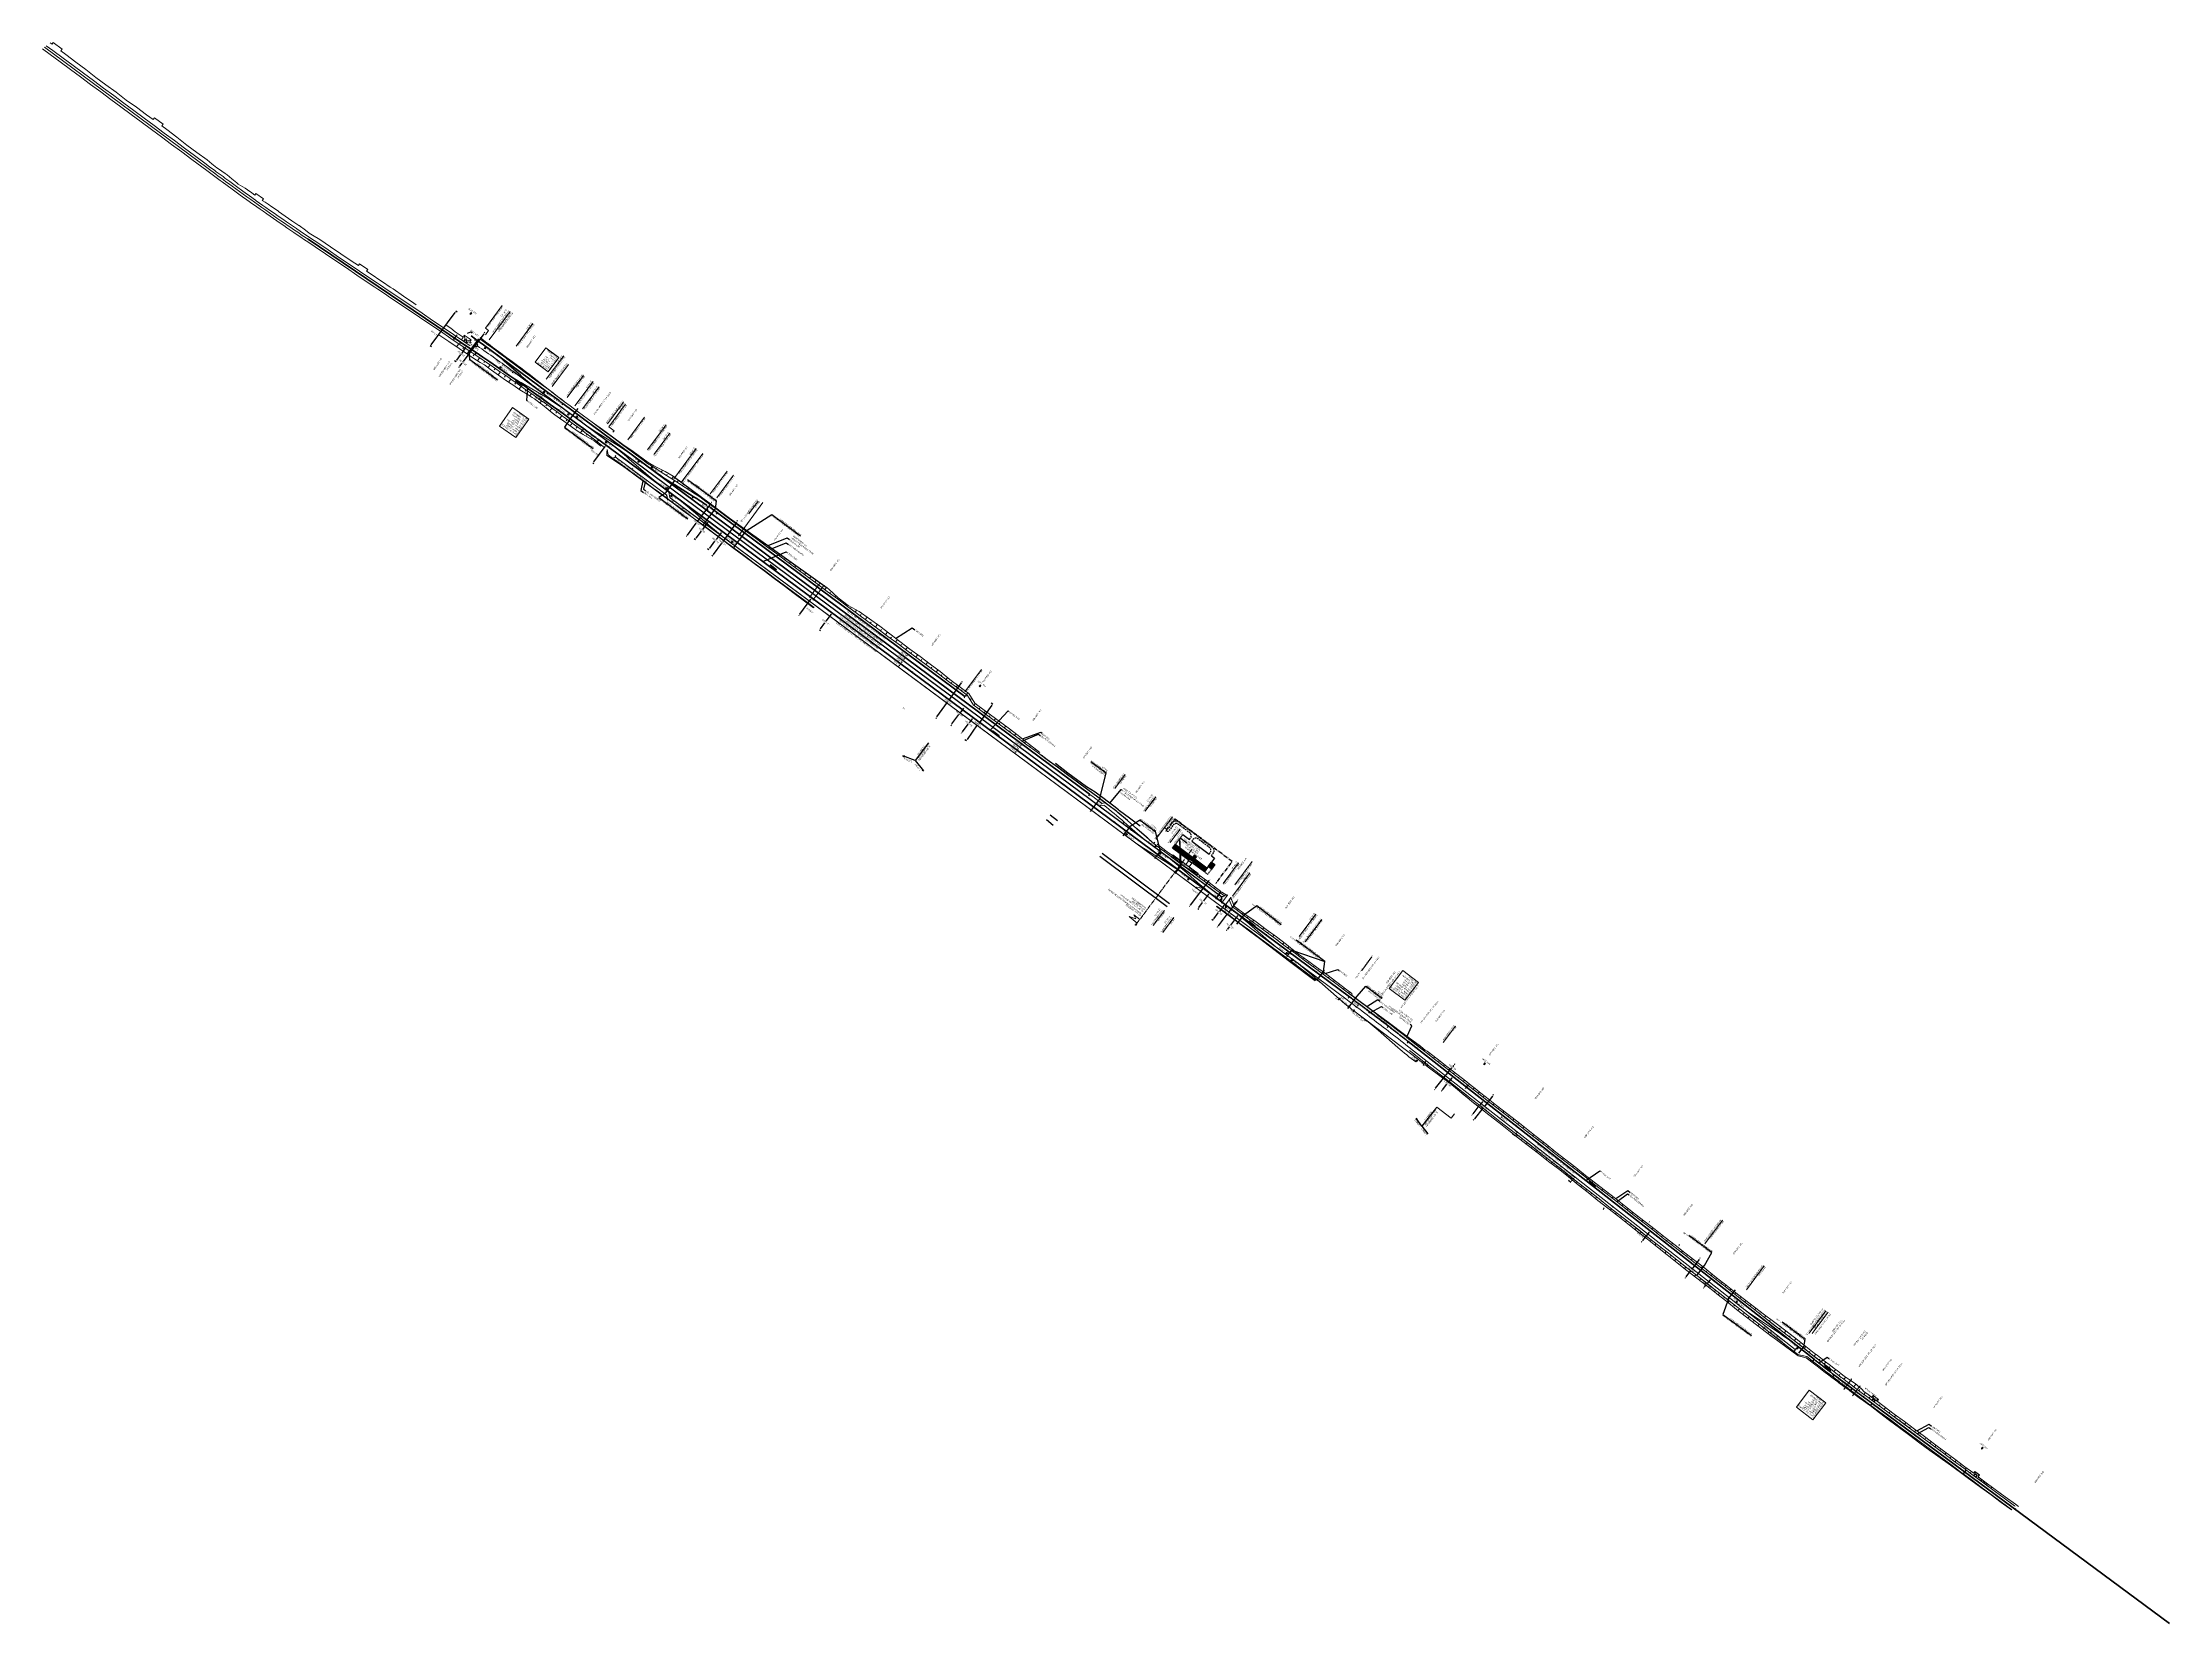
# Model space of a CAD drawing. Header units: metres. Extents: x 643755 to 647133, y 3378089 to 3380600.
import ezdxf
from ezdxf.enums import TextEntityAlignment as Align

# ---------------------------------------------------------------- set-up
doc = ezdxf.new("R2010")
doc.units = ezdxf.units.M
doc.header["$MEASUREMENT"] = 0
doc.header["$PDSIZE"] = 5
for name, pattern in [('8024-CC24-LJP-GRIDS$0$CENTER2', [28.575, 19.05, -3.175, 3.175, -3.175]), ('CENTER', [2, 1.25, -0.25, 0.25, -0.25]), ('CENTER2', [1.125, 0.75, -0.125, 0.125, -0.125]), ('DASHED', [0.75, 0.5, -0.25]), ('DASHED2', [0.375, 0.25, -0.125])]:
    doc.linetypes.add(name, pattern=pattern)
doc.layers.get('Defpoints').update_dxf_attribs({"lineweight": 0})
for name, color, linetype, lineweight in [('A-HATCH 1', 8, 'Continuous', 5), ('C-ALIG-DG-CURVE', 1, 'CENTER2', 70), ('C-ALIG-DG-LINE', 1, 'CENTER2', 70), ('C-ALIG-DG-SPIRAL', 1, 'CENTER2', 70), ('C-ALIG-LABL-DG', 1, 'Continuous', 25), ('C-ALIG-LABL-DG-MARK', 1, 'Continuous', 25), ('HATCH', 8, 'Continuous', 5), ('Km post', 1, 'Continuous', 13), ("NEW CHAWAPAIL STN. SRJ's", 10, 'Continuous', 0), ('OHE MAST', 7, 'Continuous', 0), ('Pavers', 7, 'Continuous', 0), ('Proposed Curve_Details', 10, 'Continuous', 0), ('PROPOSED DFC TRACK', 1, 'Continuous', 0), ('PROPOSED DFCC TOE LINE', 239, 'Continuous', 0), ('PROPOSED DFCC TOE SLOPES', 239, 'Continuous', 0), ('PROPOSED DFCC TRACK', 1, 'Continuous', 0), ('PROPOSED FORMATION LINE - PLAN', 187, 'Continuous', 0), ('PROPOSED GRADES IN PLAN', 10, 'Continuous', 0), ('PROPOSED RETAINING WALL', 154, 'Continuous', 30), ('Proposed TPTC Chainages', 10, 'Continuous', 0), ("SARAI BANJARA STN SRJ's", 251, 'Continuous', 0), ('Subroad Edge', 34, 'Continuous', 0), ('TEXT MAIN LINE', 6, 'Continuous', 0)]:
    doc.layers.add(name, color=color, linetype=linetype, lineweight=lineweight)
for name, color, linetype in [('DFC STATION BLD . KM.', 7, 'Continuous'), ('Dimension', 10, 'Continuous'), ("NEW SIRHINDH STN. SRJ's", 10, 'Continuous'), ('NPL SIDING', 190, 'Continuous'), ('PROPOSED DFCC FORMATION LINE', 187, 'Continuous'), ("SARAI BANJARA STN. SRJ's", 10, 'Continuous'), ('Signalling cable pipes', 234, 'Continuous'), ('Trolley Refuse', 10, 'Continuous')]:
    doc.layers.add(name, color=color, linetype=linetype)
doc.styles.add('ARIAL', font='arial.ttf')
doc.styles.get("Standard").update_dxf_attribs({"font": 'arial.ttf'})
doc.styles.add('Style-Arial', font='arial.ttf')
doc.dimstyles.new('DIM', dxfattribs={"dimtxt": 2.5, "dimasz": 2.5, "dimexe": 0.18, "dimexo": 0.0625, "dimgap": 0.09, "dimtad": 0, "dimtih": 1, "dimtoh": 1, "dimdec": 3, "dimzin": 0, "dimdsep": 46, "dimtxsty": 'Standard', "dimcen": 0.09, "dimadec": 0, "dimazin": 0, "dimtfac": 1, "dimtdec": 3, "dimtofl": 0, "dimtmove": 0, "dimatfit": 3, "dimfxl": 1, "dimtolj": 1, "dimtzin": 0, "dimarcsym": 0})
doc.dimstyles.new('ISO-25', dxfattribs={"dimtxt": 2.5, "dimasz": 2.5, "dimexe": 1.25, "dimexo": 0.625, "dimtad": 1, "dimtxsty": 'Standard', "dimcen": 2.5, "dimadec": 0, "dimazin": 0, "dimtfac": 1, "dimtmove": 0, "dimatfit": 3, "dimfxl": 1, "dimarcsym": 0})
doc.dimstyles.get("Standard").update_dxf_attribs({"dimtxt": 2.5, "dimasz": 2.5, "dimexe": 0.18, "dimexo": 0.0625, "dimgap": 0.09, "dimtad": 0, "dimtih": 1, "dimtoh": 1, "dimdec": 3, "dimzin": 0, "dimdsep": 46, "dimtxsty": 'Standard', "dimcen": 0.09, "dimazin": 0, "dimtfac": 1, "dimtdec": 3, "dimtofl": 0, "dimtmove": 0, "dimatfit": 3, "dimfxl": 1, "dimtolj": 1, "dimtzin": 0, "dimarcsym": 0})
pattern_1 = [(188.42636582, (1328899.6418, 2824536.1323), (0.2791553604, -1.8844355348), []), (188.42636582, (1328898.56, 2824536.935), (0.2791553604, -1.8844355348), [0.9525, -0.47625])]

# ---------------------------------------------------------------- blocks, each defined once
blk = doc.blocks.new('*D676')
at = {"layer": 'Defpoints', "color": 0, "transparency": 16777216}
for p in [(644650.1, 3379960.4), (644651.8, 3379959.1), (644630.7, 3379930.6)]:
    blk.add_point(p, dxfattribs=at)
at = {"layer": 'Dimension', "color": 0, "lineweight": -2, "transparency": 16777216}
for p, q in [((644630.5, 3379933.9), (644648.6, 3379958.4)), ((644651.7, 3379959.2), (644650, 3379960.4)), ((644630.6, 3379930.7), (644628.9, 3379932))]:
    blk.add_line(p, q, dxfattribs=at)
at = {"layer": 'Dimension', "color": 0, "transparency": 16777216}
for points in [[(644648.3, 3379958.6), (644649, 3379958.1), (644650.1, 3379960.4)], [(644630.2, 3379934.2), (644630.8, 3379933.7), (644629, 3379931.9)]]:
    blk.add_solid(points, dxfattribs=at)
at = {"layer": 'Dimension', "color": 0, "lineweight": 0, "transparency": 16777216, "insert": (644631.9, 3379948.6), "char_height": 2.5, "attachment_point": 5, "rotation": 143, "style": 'Style-Arial'}
blk.add_mtext('\\A1;35.431m', dxfattribs=at)
blk = doc.blocks.new('TerminatorOpen_0.5')
at = {"color": 0, "linetype": 'ByBlock', "lineweight": -2}
for q in [(-1, 0.25), (-1, 0), (-1, -0.25)]:
    blk.add_line((0, 0), q, dxfattribs=at)
blk = doc.blocks.new('*D711')
at = {"layer": 'Defpoints', "color": 0, "transparency": 16777216}
for p in [(644977, 3379717.9), (644977.1, 3379717.8), (644956.5, 3379690.2)]:
    blk.add_point(p, dxfattribs=at)
at = {"layer": 'Dimension', "color": 0, "lineweight": -2, "transparency": 16777216}
for p, q in [((644958.1, 3379692.2), (644975.6, 3379715.8)), ((644977.1, 3379717.8), (644977.2, 3379717.7)), ((644956.6, 3379690.2), (644956.7, 3379690.1))]:
    blk.add_line(p, q, dxfattribs=at)
at = {"layer": 'Dimension', "color": 0, "transparency": 16777216}
for points in [[(644975.2, 3379716), (644975.9, 3379715.5), (644977.1, 3379717.8)], [(644957.7, 3379692.4), (644958.4, 3379691.9), (644956.6, 3379690.2)]]:
    blk.add_solid(points, dxfattribs=at)
at = {"layer": 'Dimension', "color": 0, "lineweight": 0, "transparency": 16777216, "insert": (644974.1, 3379697.4), "char_height": 2.5, "attachment_point": 5, "rotation": 142, "style": 'Style-Arial'}
blk.add_mtext('\\A1;34.391m', dxfattribs=at)
blk = doc.blocks.new('*D712')
at = {"layer": 'Defpoints', "color": 0, "transparency": 16777216}
for p in [(645307, 3379480.8), (645307, 3379480.8), (645310.7, 3379485.8)]:
    blk.add_point(p, dxfattribs=at)
at = {"layer": 'Dimension', "color": 0, "lineweight": -2, "transparency": 16777216}
blk.add_line((645309.2, 3379483.8), (645308.5, 3379482.8), dxfattribs=at)
at = {"layer": 'Dimension', "color": 0, "transparency": 16777216}
for points in [[(645308.1, 3379483.1), (645308.8, 3379482.6), (645307, 3379480.8)], [(645308.9, 3379484.1), (645309.5, 3379483.6), (645310.7, 3379485.8)]]:
    blk.add_solid(points, dxfattribs=at)
at = {"layer": 'Dimension', "color": 0, "lineweight": 0, "transparency": 16777216, "insert": (645304, 3379487), "char_height": 2.5, "attachment_point": 5, "rotation": 142, "style": 'Style-Arial'}
blk.add_mtext('\\A1;6.25m', dxfattribs=at)
blk = doc.blocks.new('*D705')
at = {"layer": 'Defpoints', "color": 0, "transparency": 16777216}
for p in [(645307, 3379480.8), (645307, 3379480.8), (645303.2, 3379475.8)]:
    blk.add_point(p, dxfattribs=at)
at = {"layer": 'Dimension', "color": 0, "lineweight": -2, "transparency": 16777216}
blk.add_line((645304.7, 3379477.8), (645305.5, 3379478.8), dxfattribs=at)
at = {"layer": 'Dimension', "color": 0, "transparency": 16777216}
for points in [[(645305.1, 3379479), (645305.8, 3379478.6), (645307, 3379480.8)], [(645304.4, 3379478), (645305.1, 3379477.5), (645303.2, 3379475.8)]]:
    blk.add_solid(points, dxfattribs=at)
at = {"layer": 'Dimension', "color": 0, "lineweight": 0, "transparency": 16777216, "insert": (645300.5, 3379482.1), "char_height": 2.5, "attachment_point": 5, "rotation": 142, "style": 'Style-Arial'}
blk.add_mtext('\\A1;6.25m', dxfattribs=at)
blk = doc.blocks.new('*D706')
at = {"layer": 'Defpoints', "color": 0, "transparency": 16777216}
for p in [(645844.4, 3379074.3), (645840.7, 3379069.2), (645846.4, 3379072.8)]:
    blk.add_point(p, dxfattribs=at)
at = {"layer": 'Dimension', "color": 0, "lineweight": -2, "transparency": 16777216}
for p, q in [((645844.5, 3379074.2), (645846.5, 3379072.7)), ((645840.8, 3379069.2), (645842.8, 3379067.7)), ((645844.2, 3379069.7), (645844.9, 3379070.8))]:
    blk.add_line(p, q, dxfattribs=at)
at = {"layer": 'Dimension', "color": 0, "transparency": 16777216}
for points in [[(645843.9, 3379070), (645844.5, 3379069.5), (645842.7, 3379067.7)], [(645844.6, 3379071), (645845.3, 3379070.5), (645846.4, 3379072.8)]]:
    blk.add_solid(points, dxfattribs=at)
at = {"layer": 'Dimension', "color": 0, "lineweight": 0, "transparency": 16777216, "insert": (645839.9, 3379074), "char_height": 2.5, "attachment_point": 5, "rotation": 142, "style": 'Style-Arial'}
blk.add_mtext('\\A1;6.25m', dxfattribs=at)
blk = doc.blocks.new('*D707')
at = {"layer": 'Defpoints', "color": 0, "transparency": 16777216}
for p in [(646069.9, 3378891.2), (646073.8, 3378896.1), (646074.3, 3378895.7)]:
    blk.add_point(p, dxfattribs=at)
at = {"layer": 'Dimension', "color": 0, "lineweight": -2, "transparency": 16777216}
for p, q in [((646070, 3378891.1), (646070.5, 3378890.7)), ((646072, 3378892.7), (646072.8, 3378893.7)), ((646073.9, 3378896), (646074.4, 3378895.6))]:
    blk.add_line(p, q, dxfattribs=at)
at = {"layer": 'Dimension', "color": 0, "transparency": 16777216}
for points in [[(646071.7, 3378893), (646072.3, 3378892.5), (646070.4, 3378890.7)], [(646072.4, 3378893.9), (646073.1, 3378893.4), (646074.3, 3378895.7)]]:
    blk.add_solid(points, dxfattribs=at)
at = {"layer": 'Dimension', "color": 0, "lineweight": 0, "transparency": 16777216, "insert": (646077, 3378889.4), "char_height": 2.5, "attachment_point": 5, "rotation": 142, "style": 'Style-Arial'}
blk.add_mtext('\\A1;6.25m', dxfattribs=at)
blk = doc.blocks.new('*D708')
at = {"layer": 'Defpoints', "color": 0, "transparency": 16777216}
for p in [(646178.5, 3378792.9), (646185, 3378801.1), (646188.7, 3378798.1)]:
    blk.add_point(p, dxfattribs=at)
at = {"layer": 'Dimension', "color": 0, "lineweight": -2, "transparency": 16777216}
for p, q in [((646178.6, 3378792.8), (646182.4, 3378789.9)), ((646183.8, 3378791.9), (646184.3, 3378792.6)), ((646185.1, 3378801), (646188.8, 3378798.1)), ((646187.2, 3378796.2), (646186.1, 3378794.8))]:
    blk.add_line(p, q, dxfattribs=at)
at = {"layer": 'Dimension', "color": 0, "transparency": 16777216}
for points in [[(646183.5, 3378792.2), (646184.2, 3378791.7), (646182.3, 3378790)], [(646186.9, 3378796.4), (646187.5, 3378795.9), (646188.7, 3378798.1)]]:
    blk.add_solid(points, dxfattribs=at)
at = {"layer": 'Dimension', "color": 0, "lineweight": 0, "transparency": 16777216, "insert": (646184.1, 3378794.5), "char_height": 2.5, "attachment_point": 5, "rotation": 142, "style": 'Style-Arial'}
blk.add_mtext('\\A1;10.4m', dxfattribs=at)
blk = doc.blocks.new('*D709')
at = {"layer": 'Defpoints', "color": 0, "transparency": 16777216}
for p in [(645299.5, 3379470.8), (645303.2, 3379475.8), (645303.2, 3379475.8)]:
    blk.add_point(p, dxfattribs=at)
at = {"layer": 'Dimension', "color": 0, "lineweight": -2, "transparency": 16777216}
blk.add_line((645301, 3379472.8), (645301.8, 3379473.8), dxfattribs=at)
at = {"layer": 'Dimension', "color": 0, "transparency": 16777216}
for points in [[(645300.7, 3379473), (645301.3, 3379472.5), (645299.5, 3379470.8)], [(645301.4, 3379474), (645302.1, 3379473.5), (645303.2, 3379475.8)]]:
    blk.add_solid(points, dxfattribs=at)
at = {"layer": 'Dimension', "color": 0, "lineweight": 0, "transparency": 16777216, "insert": (645296.8, 3379477.1), "char_height": 2.5, "attachment_point": 5, "rotation": 142, "style": 'Style-Arial'}
blk.add_mtext('\\A1;6.25m', dxfattribs=at)
blk = doc.blocks.new('*D710')
at = {"layer": 'Defpoints', "color": 0, "transparency": 16777216}
for p in [(646309.6, 3378711.5), (646294.7, 3378695.1), (646295.9, 3378694.1)]:
    blk.add_point(p, dxfattribs=at)
at = {"layer": 'Dimension', "color": 0, "lineweight": -2, "transparency": 16777216}
for p, q in [((646306.8, 3378710.5), (646296.2, 3378697)), ((646309.5, 3378711.6), (646308.3, 3378712.5)), ((646295.8, 3378694.2), (646294.6, 3378695.2))]:
    blk.add_line(p, q, dxfattribs=at)
at = {"layer": 'Dimension', "color": 0, "transparency": 16777216}
for points in [[(646306.5, 3378710.7), (646307.1, 3378710.2), (646308.4, 3378712.4)], [(646295.9, 3378697.3), (646296.5, 3378696.8), (646294.7, 3378695.1)]]:
    blk.add_solid(points, dxfattribs=at)
at = {"layer": 'Dimension', "color": 0, "lineweight": 0, "transparency": 16777216, "insert": (646293.3, 3378705.6), "char_height": 2.5, "attachment_point": 5, "rotation": 142, "style": 'Style-Arial'}
blk.add_mtext('\\A1;22.124m', dxfattribs=at)
blk = doc.blocks.new('*D677')
at = {"layer": 'Defpoints', "color": 0, "transparency": 16777216}
for p in [(646405.3, 3378636.6), (646405.6, 3378636.3), (646394, 3378621.3)]:
    blk.add_point(p, dxfattribs=at)
at = {"layer": 'Dimension', "color": 0, "lineweight": -2, "transparency": 16777216}
for p, q in [((646403.8, 3378634.6), (646398.7, 3378628.1)), ((646405.6, 3378636.4), (646405.2, 3378636.6)), ((646393.9, 3378621.4), (646393.5, 3378621.6)), ((646395.1, 3378623.5), (646397, 3378625.9))]:
    blk.add_line(p, q, dxfattribs=at)
at = {"layer": 'Dimension', "color": 0, "transparency": 16777216}
for points in [[(646403.4, 3378634.8), (646404.1, 3378634.3), (646405.3, 3378636.6)], [(646394.8, 3378623.8), (646395.5, 3378623.3), (646393.6, 3378621.6)]]:
    blk.add_solid(points, dxfattribs=at)
at = {"layer": 'Dimension', "color": 0, "lineweight": 0, "transparency": 16777216, "insert": (646397.9, 3378627), "char_height": 2.5, "attachment_point": 5, "rotation": 142, "style": 'Style-Arial'}
blk.add_mtext('\\A1;19.008m', dxfattribs=at)
blk = doc.blocks.new('*D678')
at = {"layer": 'Defpoints', "color": 0, "transparency": 16777216}
for p in [(646387.7, 3378669.1), (646388, 3378668.8), (646364.9, 3378637.4)]:
    blk.add_point(p, dxfattribs=at)
at = {"layer": 'Dimension', "color": 0, "lineweight": -2, "transparency": 16777216}
for p, q in [((646387.9, 3378668.9), (646387.6, 3378669.1)), ((646364.8, 3378637.4), (646364.5, 3378637.7)), ((646366, 3378639.6), (646373.1, 3378649.3)), ((646386.2, 3378667), (646374.8, 3378651.6))]:
    blk.add_line(p, q, dxfattribs=at)
at = {"layer": 'Dimension', "color": 0, "transparency": 16777216}
for points in [[(646385.9, 3378667.3), (646386.5, 3378666.8), (646387.7, 3378669.1)], [(646365.7, 3378639.9), (646366.4, 3378639.4), (646364.6, 3378637.6)]]:
    blk.add_solid(points, dxfattribs=at)
at = {"layer": 'Dimension', "color": 0, "lineweight": 0, "transparency": 16777216, "insert": (646374, 3378650.4), "char_height": 2.5, "attachment_point": 5, "rotation": 142, "style": 'Style-Arial'}
blk.add_mtext('\\A1;39.02m', dxfattribs=at)
blk = doc.blocks.new('*D679')
at = {"layer": 'Defpoints', "color": 0, "transparency": 16777216}
for p in [(646043.2, 3378920), (646043.8, 3378919.6), (646025.2, 3378896.8)]:
    blk.add_point(p, dxfattribs=at)
at = {"layer": 'Dimension', "color": 0, "lineweight": -2, "transparency": 16777216}
for p, q in [((646027.2, 3378898.4), (646035.3, 3378908.8)), ((646042.2, 3378917.6), (646037.1, 3378911)), ((646043.3, 3378919.9), (646043.9, 3378919.5)), ((646025.3, 3378896.7), (646025.8, 3378896.3))]:
    blk.add_line(p, q, dxfattribs=at)
at = {"layer": 'Dimension', "color": 0, "transparency": 16777216}
for points in [[(646041.9, 3378917.9), (646042.6, 3378917.3), (646043.8, 3378919.6)], [(646026.9, 3378898.6), (646027.6, 3378898.1), (646025.7, 3378896.4)]]:
    blk.add_solid(points, dxfattribs=at)
at = {"layer": 'Dimension', "color": 0, "lineweight": 0, "transparency": 16777216, "insert": (646036.2, 3378909.9), "char_height": 2.5, "attachment_point": 5, "rotation": 142, "style": 'Style-Arial'}
blk.add_mtext('\\A1;29.387m', dxfattribs=at)
blk = doc.blocks.new('*D680')
at = {"layer": 'Defpoints', "color": 0, "transparency": 16777216}
for p in [(646058.6, 3378929), (646059.8, 3378928.1), (646027.1, 3378889.2)]:
    blk.add_point(p, dxfattribs=at)
at = {"layer": 'Dimension', "color": 0, "lineweight": -2, "transparency": 16777216}
for p, q in [((646029.9, 3378890.2), (646043.2, 3378907.1)), ((646058.2, 3378926.1), (646044.9, 3378909.3)), ((646058.7, 3378928.9), (646059.9, 3378928)), ((646027.2, 3378889.1), (646028.4, 3378888.2))]:
    blk.add_line(p, q, dxfattribs=at)
at = {"layer": 'Dimension', "color": 0, "transparency": 16777216}
for points in [[(646057.9, 3378926.4), (646058.6, 3378925.9), (646059.8, 3378928.1)], [(646029.5, 3378890.5), (646030.2, 3378890), (646028.3, 3378888.3)]]:
    blk.add_solid(points, dxfattribs=at)
at = {"layer": 'Dimension', "color": 0, "lineweight": 0, "transparency": 16777216, "insert": (646044.1, 3378908.2), "char_height": 2.5, "attachment_point": 5, "rotation": 142, "style": 'Style-Arial'}
blk.add_mtext('\\A1;50.764m', dxfattribs=at)
blk = doc.blocks.new('*D681')
at = {"layer": 'Defpoints', "color": 0, "transparency": 16777216}
for p in [(645995.2, 3378957.6), (645996, 3378957), (645978.1, 3378934.1)]:
    blk.add_point(p, dxfattribs=at)
at = {"layer": 'Dimension', "color": 0, "lineweight": -2, "transparency": 16777216}
for p, q in [((645978.9, 3378936.6), (645985.7, 3378945.2)), ((645993.7, 3378955.6), (645987.4, 3378947.4)), ((645995.9, 3378957.1), (645995.1, 3378957.6)), ((645978, 3378934.1), (645977.3, 3378934.7))]:
    blk.add_line(p, q, dxfattribs=at)
at = {"layer": 'Dimension', "color": 0, "transparency": 16777216}
for points in [[(645993.4, 3378955.8), (645994, 3378955.3), (645995.2, 3378957.6)], [(645978.6, 3378936.9), (645979.3, 3378936.4), (645977.4, 3378934.6)]]:
    blk.add_solid(points, dxfattribs=at)
at = {"layer": 'Dimension', "color": 0, "lineweight": 0, "transparency": 16777216, "insert": (645986.5, 3378946.3), "char_height": 2.5, "attachment_point": 5, "rotation": 142, "style": 'Style-Arial'}
blk.add_mtext('\\A1;29.049m', dxfattribs=at)
blk = doc.blocks.new('*D682')
at = {"layer": 'Defpoints', "color": 0, "transparency": 16777216}
for p in [(645997.9, 3378977.1), (645998.7, 3378976.5), (645966.9, 3378936.5)]:
    blk.add_point(p, dxfattribs=at)
at = {"layer": 'Dimension', "color": 0, "lineweight": -2, "transparency": 16777216}
for p, q in [((645996.4, 3378975.1), (645995.2, 3378973.7)), ((645998.6, 3378976.6), (645997.8, 3378977.2)), ((645967.7, 3378939.1), (645993.5, 3378971.5)), ((645966.8, 3378936.6), (645966.1, 3378937.2))]:
    blk.add_line(p, q, dxfattribs=at)
at = {"layer": 'Dimension', "color": 0, "transparency": 16777216}
for points in [[(645996, 3378975.4), (645996.7, 3378974.9), (645997.9, 3378977.1)], [(645967.4, 3378939.3), (645968, 3378938.8), (645966.2, 3378937.1)]]:
    blk.add_solid(points, dxfattribs=at)
at = {"layer": 'Dimension', "color": 0, "lineweight": 0, "transparency": 16777216, "insert": (645994.3, 3378972.6), "char_height": 2.5, "attachment_point": 5, "rotation": 142, "style": 'Style-Arial'}
blk.add_mtext('\\A1;51.052m', dxfattribs=at)
blk = doc.blocks.new('*D683')
at = {"layer": 'Defpoints', "color": 0, "transparency": 16777216}
for p in [(645653.1, 3379238.3), (645653.6, 3379238), (645620.8, 3379195.3)]:
    blk.add_point(p, dxfattribs=at)
at = {"layer": 'Dimension', "color": 0, "lineweight": -2, "transparency": 16777216}
for p, q in [((645622.8, 3379196.9), (645637, 3379215.8)), ((645652.1, 3379236), (645638.6, 3379218.1)), ((645653.2, 3379238.2), (645653.7, 3379237.9)), ((645620.9, 3379195.2), (645621.4, 3379194.8))]:
    blk.add_line(p, q, dxfattribs=at)
at = {"layer": 'Dimension', "color": 0, "transparency": 16777216}
for points in [[(645651.7, 3379236.2), (645652.4, 3379235.7), (645653.6, 3379238)], [(645622.4, 3379197.2), (645623.1, 3379196.7), (645621.3, 3379194.9)]]:
    blk.add_solid(points, dxfattribs=at)
at = {"layer": 'Dimension', "color": 0, "lineweight": 0, "transparency": 16777216, "insert": (645637.8, 3379217), "char_height": 2.5, "attachment_point": 5, "rotation": 142, "style": 'Style-Arial'}
blk.add_mtext('\\A1;53.817m', dxfattribs=at)
blk = doc.blocks.new('*D684')
at = {"layer": 'Defpoints', "color": 0, "transparency": 16777216}
for p in [(645609.7, 3379270.9), (645609.9, 3379270.8), (645577.4, 3379227.6)]:
    blk.add_point(p, dxfattribs=at)
at = {"layer": 'Dimension', "color": 0, "lineweight": -2, "transparency": 16777216}
for p, q in [((645578.7, 3379229.7), (645608.2, 3379268.9)), ((645609.8, 3379270.9), (645609.6, 3379271)), ((645577.3, 3379227.6), (645577.1, 3379227.8))]:
    blk.add_line(p, q, dxfattribs=at)
at = {"layer": 'Dimension', "color": 0, "transparency": 16777216}
for points in [[(645607.9, 3379269.2), (645608.5, 3379268.7), (645609.7, 3379270.9)], [(645578.4, 3379229.9), (645579.1, 3379229.4), (645577.2, 3379227.7)]]:
    blk.add_solid(points, dxfattribs=at)
at = {"layer": 'Dimension', "color": 0, "lineweight": 0, "transparency": 16777216, "insert": (645586.1, 3379251.2), "char_height": 2.5, "attachment_point": 5, "rotation": 142, "style": 'Style-Arial'}
blk.add_mtext('\\A1;54.052m', dxfattribs=at)
blk = doc.blocks.new('*D685')
at = {"layer": 'Defpoints', "color": 0, "transparency": 16777216}
for p in [(645261.8, 3379551.5), (645264.4, 3379549.7), (645220, 3379493)]:
    blk.add_point(p, dxfattribs=at)
at = {"layer": 'Dimension', "color": 0, "lineweight": -2, "transparency": 16777216}
for p, q in [((645262.9, 3379547.7), (645242, 3379518.4)), ((645261.9, 3379551.4), (645264.5, 3379549.6)), ((645224, 3379493.2), (645240.4, 3379516.1)), ((645220.1, 3379492.9), (645222.6, 3379491.1))]:
    blk.add_line(p, q, dxfattribs=at)
at = {"layer": 'Dimension', "color": 0, "transparency": 16777216}
for points in [[(645262.6, 3379547.9), (645263.3, 3379547.4), (645264.4, 3379549.7)], [(645223.6, 3379493.5), (645224.3, 3379493), (645222.5, 3379491.2)]]:
    blk.add_solid(points, dxfattribs=at)
at = {"layer": 'Dimension', "color": 0, "lineweight": 0, "transparency": 16777216, "insert": (645241.2, 3379517.3), "char_height": 2.5, "attachment_point": 5, "rotation": 142, "style": 'Style-Arial'}
blk.add_mtext('\\A1;71.946m', dxfattribs=at)
blk = doc.blocks.new('*D686')
at = {"layer": 'Defpoints', "color": 0, "transparency": 16777216}
for p in [(645215.5, 3379584.7), (645216.3, 3379584.1), (645175, 3379526.4)]:
    blk.add_point(p, dxfattribs=at)
at = {"layer": 'Dimension', "color": 0, "lineweight": -2, "transparency": 16777216}
for p, q in [((645214, 3379582.7), (645194, 3379554.7)), ((645216.2, 3379584.2), (645215.4, 3379584.8)), ((645175.6, 3379529.1), (645192.3, 3379552.4)), ((645174.9, 3379526.5), (645174, 3379527.1))]:
    blk.add_line(p, q, dxfattribs=at)
at = {"layer": 'Dimension', "color": 0, "transparency": 16777216}
for points in [[(645213.7, 3379582.9), (645214.3, 3379582.4), (645215.5, 3379584.7)], [(645175.3, 3379529.3), (645175.9, 3379528.8), (645174.1, 3379527)]]:
    blk.add_solid(points, dxfattribs=at)
at = {"layer": 'Dimension', "color": 0, "lineweight": 0, "transparency": 16777216, "insert": (645193.1, 3379553.6), "char_height": 2.5, "attachment_point": 5, "rotation": 142, "style": 'Style-Arial'}
blk.add_mtext('\\A1;70.969m', dxfattribs=at)
blk = doc.blocks.new('*D687')
at = {"layer": 'Defpoints', "color": 0, "transparency": 16777216}
for p in [(644857.8, 3379840.8), (644859, 3379840), (644818.2, 3379785.7)]:
    blk.add_point(p, dxfattribs=at)
at = {"layer": 'Dimension', "color": 0, "lineweight": -2, "transparency": 16777216}
for p, q in [((644857.5, 3379837.9), (644835.6, 3379807.3)), ((644857.9, 3379840.8), (644859.1, 3379839.9)), ((644818.3, 3379785.6), (644819.6, 3379784.7)), ((644820.9, 3379786.8), (644833.9, 3379805))]:
    blk.add_line(p, q, dxfattribs=at)
at = {"layer": 'Dimension', "color": 0, "transparency": 16777216}
for points in [[(644857.2, 3379838.2), (644857.9, 3379837.7), (644859, 3379840)], [(644820.6, 3379787.1), (644821.3, 3379786.6), (644819.5, 3379784.8)]]:
    blk.add_solid(points, dxfattribs=at)
at = {"layer": 'Dimension', "color": 0, "lineweight": 0, "transparency": 16777216, "insert": (644834.7, 3379806.1), "char_height": 2.5, "attachment_point": 5, "rotation": 142, "style": 'Style-Arial'}
blk.add_mtext('\\A1;67.866m', dxfattribs=at)
blk = doc.blocks.new('*D688')
at = {"layer": 'Defpoints', "color": 0, "transparency": 16777216}
for p in [(644817.7, 3379870.2), (644818.1, 3379870), (644777.4, 3379816.1)]:
    blk.add_point(p, dxfattribs=at)
at = {"layer": 'Dimension', "color": 0, "lineweight": -2, "transparency": 16777216}
for p, q in [((644816.6, 3379868), (644795.1, 3379839)), ((644817.8, 3379870.2), (644818.2, 3379869.9)), ((644779.3, 3379817.8), (644793.4, 3379836.8)), ((644777.5, 3379816), (644777.9, 3379815.7))]:
    blk.add_line(p, q, dxfattribs=at)
at = {"layer": 'Dimension', "color": 0, "transparency": 16777216}
for points in [[(644816.3, 3379868.2), (644816.9, 3379867.7), (644818.1, 3379870)], [(644778.9, 3379818), (644779.6, 3379817.5), (644777.8, 3379815.8)]]:
    blk.add_solid(points, dxfattribs=at)
at = {"layer": 'Dimension', "color": 0, "lineweight": 0, "transparency": 16777216, "insert": (644794.2, 3379837.9), "char_height": 2.5, "attachment_point": 5, "rotation": 142, "style": 'Style-Arial'}
blk.add_mtext('\\A1;67.55m', dxfattribs=at)
blk = doc.blocks.new('*D689')
at = {"layer": 'Defpoints', "color": 0, "transparency": 16777216}
for p in [(644456.5, 3380139.9), (644457.4, 3380139.2), (644415.6, 3380084.9)]:
    blk.add_point(p, dxfattribs=at)
at = {"layer": 'Dimension', "color": 0, "lineweight": -2, "transparency": 16777216}
for p, q in [((644455.9, 3380137.2), (644423.2, 3380093.3)), ((644456.6, 3380139.9), (644457.5, 3380139.2)), ((644418, 3380086.2), (644421.5, 3380091)), ((644415.7, 3380084.9), (644416.6, 3380084.2))]:
    blk.add_line(p, q, dxfattribs=at)
at = {"layer": 'Dimension', "color": 0, "transparency": 16777216}
for points in [[(644455.6, 3380137.5), (644456.3, 3380137), (644457.4, 3380139.2)], [(644417.6, 3380086.5), (644418.3, 3380086), (644416.5, 3380084.2)]]:
    blk.add_solid(points, dxfattribs=at)
at = {"layer": 'Dimension', "color": 0, "lineweight": 0, "transparency": 16777216, "insert": (644422.6, 3380091.9), "char_height": 2.5, "attachment_point": 5, "rotation": 142, "style": 'Style-Arial'}
blk.add_mtext('\\A1;68.563m', dxfattribs=at)
blk = doc.blocks.new('*D695')
at = {"layer": 'Defpoints', "color": 0, "transparency": 16777216}
for p in [(644411.9, 3380173.2), (644413.9, 3380171.8), (644372.9, 3380116.6)]:
    blk.add_point(p, dxfattribs=at)
at = {"layer": 'Dimension', "color": 0, "lineweight": -2, "transparency": 16777216}
for p, q in [((644372.5, 3380120), (644410.4, 3380171.2)), ((644413.8, 3380171.9), (644411.8, 3380173.3)), ((644372.8, 3380116.7), (644370.9, 3380118.1))]:
    blk.add_line(p, q, dxfattribs=at)
at = {"layer": 'Dimension', "color": 0, "transparency": 16777216}
for points in [[(644410.1, 3380171.5), (644410.8, 3380171), (644411.9, 3380173.2)], [(644372.1, 3380120.3), (644372.8, 3380119.8), (644371, 3380118)]]:
    blk.add_solid(points, dxfattribs=at)
at = {"layer": 'Dimension', "color": 0, "lineweight": 0, "transparency": 16777216, "insert": (644377.5, 3380138), "char_height": 2.5, "attachment_point": 5, "rotation": 142, "style": 'Style-Arial'}
blk.add_mtext('\\A1;68.708m', dxfattribs=at)
blk = doc.blocks.new('*D696')
at = {"layer": 'Defpoints', "color": 0, "transparency": 16777216}
for p in [(645121.9, 3379618.1), (645121.9, 3379618.1), (645125.6, 3379623.2)]:
    blk.add_point(p, dxfattribs=at)
at = {"layer": 'Dimension', "color": 0, "lineweight": -2, "transparency": 16777216}
blk.add_line((645124.1, 3379621.2), (645123.4, 3379620.1), dxfattribs=at)
at = {"layer": 'Dimension', "color": 0, "transparency": 16777216}
for points in [[(645123, 3379620.4), (645123.7, 3379619.9), (645121.9, 3379618.1)], [(645123.8, 3379621.4), (645124.4, 3379620.9), (645125.6, 3379623.2)]]:
    blk.add_solid(points, dxfattribs=at)
at = {"layer": 'Dimension', "color": 0, "lineweight": 0, "transparency": 16777216, "insert": (645118.9, 3379624.3), "char_height": 2.5, "attachment_point": 5, "rotation": 142, "style": 'Style-Arial'}
blk.add_mtext('\\A1;6.25m', dxfattribs=at)
blk = doc.blocks.new('*D697')
at = {"layer": 'Defpoints', "color": 0, "transparency": 16777216}
for p in [(645121.9, 3379618.1), (645121.9, 3379618.1), (645118.1, 3379613.1)]:
    blk.add_point(p, dxfattribs=at)
at = {"layer": 'Dimension', "color": 0, "lineweight": -2, "transparency": 16777216}
blk.add_line((645119.6, 3379615.1), (645120.4, 3379616.1), dxfattribs=at)
at = {"layer": 'Dimension', "color": 0, "transparency": 16777216}
for points in [[(645119.3, 3379615.4), (645120, 3379614.9), (645118.1, 3379613.1)], [(645120, 3379616.4), (645120.7, 3379615.9), (645121.9, 3379618.1)]]:
    blk.add_solid(points, dxfattribs=at)
at = {"layer": 'Dimension', "color": 0, "lineweight": 0, "transparency": 16777216, "insert": (645115.4, 3379619.4), "char_height": 2.5, "attachment_point": 5, "rotation": 142, "style": 'Style-Arial'}
blk.add_mtext('\\A1;6.25m', dxfattribs=at)
blk = doc.blocks.new('*D698')
at = {"layer": 'Defpoints', "color": 0, "transparency": 16777216}
for p in [(645114.4, 3379608.1), (645118.1, 3379613.1), (645118.1, 3379613.1)]:
    blk.add_point(p, dxfattribs=at)
at = {"layer": 'Dimension', "color": 0, "lineweight": -2, "transparency": 16777216}
blk.add_line((645115.9, 3379610.1), (645116.7, 3379611.1), dxfattribs=at)
at = {"layer": 'Dimension', "color": 0, "transparency": 16777216}
for points in [[(645115.6, 3379610.4), (645116.2, 3379609.9), (645114.4, 3379608.1)], [(645116.3, 3379611.4), (645117, 3379610.9), (645118.1, 3379613.1)]]:
    blk.add_solid(points, dxfattribs=at)
at = {"layer": 'Dimension', "color": 0, "lineweight": 0, "transparency": 16777216, "insert": (645111.7, 3379614.4), "char_height": 2.5, "attachment_point": 5, "rotation": 142, "style": 'Style-Arial'}
blk.add_mtext('\\A1;6.25m', dxfattribs=at)
blk = doc.blocks.new('*D699')
at = {"layer": 'Defpoints', "color": 0, "transparency": 16777216}
for p in [(645125.6, 3379623.2), (645125.6, 3379623.2), (645129.6, 3379628.5)]:
    blk.add_point(p, dxfattribs=at)
at = {"layer": 'Dimension', "color": 0, "lineweight": -2, "transparency": 16777216}
blk.add_line((645128.1, 3379626.5), (645127.1, 3379625.2), dxfattribs=at)
at = {"layer": 'Dimension', "color": 0, "transparency": 16777216}
for points in [[(645126.7, 3379625.4), (645127.4, 3379624.9), (645125.6, 3379623.2)], [(645127.8, 3379626.8), (645128.4, 3379626.3), (645129.6, 3379628.5)]]:
    blk.add_solid(points, dxfattribs=at)
at = {"layer": 'Dimension', "color": 0, "lineweight": 0, "transparency": 16777216, "insert": (645122.6, 3379629.4), "char_height": 2.5, "attachment_point": 5, "rotation": 142, "style": 'Style-Arial'}
blk.add_mtext('\\A1;6.70m', dxfattribs=at)
blk = doc.blocks.new('*D700')
at = {"layer": 'Defpoints', "color": 0, "transparency": 16777216}
for p in [(644409.4, 3380095.1), (644425.9, 3380119.6), (644428.3, 3380118)]:
    blk.add_point(p, dxfattribs=at)
at = {"layer": 'Dimension', "color": 0, "lineweight": -2, "transparency": 16777216}
for p, q in [((644409.5, 3380095.1), (644411.9, 3380093.4)), ((644413.2, 3380095.6), (644419.3, 3380104.6)), ((644426.9, 3380115.9), (644420.9, 3380106.9)), ((644426, 3380119.6), (644428.4, 3380117.9))]:
    blk.add_line(p, q, dxfattribs=at)
at = {"layer": 'Dimension', "color": 0, "transparency": 16777216}
for points in [[(644412.9, 3380095.8), (644413.6, 3380095.4), (644411.8, 3380093.5)], [(644426.6, 3380116.2), (644427.3, 3380115.7), (644428.3, 3380118)]]:
    blk.add_solid(points, dxfattribs=at)
at = {"layer": 'Dimension', "color": 0, "lineweight": 0, "transparency": 16777216, "insert": (644420.1, 3380105.8), "char_height": 2.5, "attachment_point": 5, "rotation": 142, "style": 'Style-Arial'}
blk.add_mtext('\\A1;29.543m', dxfattribs=at)
blk = doc.blocks.new('*D701')
at = {"layer": 'Defpoints', "color": 0, "transparency": 16777216}
for p in [(645608.6, 3379249.2), (645610.2, 3379248.1), (645591.8, 3379222.8)]:
    blk.add_point(p, dxfattribs=at)
at = {"layer": 'Dimension', "color": 0, "lineweight": -2, "transparency": 16777216}
for p, q in [((645607.1, 3379247.2), (645599.3, 3379236.4)), ((645610.1, 3379248.1), (645608.5, 3379249.3)), ((645591.7, 3379222.8), (645590.1, 3379224)), ((645591.7, 3379226), (645597.6, 3379234.1))]:
    blk.add_line(p, q, dxfattribs=at)
at = {"layer": 'Dimension', "color": 0, "transparency": 16777216}
for points in [[(645606.8, 3379247.5), (645607.5, 3379247), (645608.6, 3379249.2)], [(645591.3, 3379226.2), (645592, 3379225.7), (645590.2, 3379224)]]:
    blk.add_solid(points, dxfattribs=at)
at = {"layer": 'Dimension', "color": 0, "lineweight": 0, "transparency": 16777216, "insert": (645598.4, 3379235.3), "char_height": 2.5, "attachment_point": 5, "rotation": 142, "style": 'Style-Arial'}
blk.add_mtext('\\A1;31.272m', dxfattribs=at)
blk = doc.blocks.new('*D702')
at = {"layer": 'Defpoints', "color": 0, "transparency": 16777216}
for p in [(644832.6, 3379825), (644834.5, 3379823.5), (644811.4, 3379796.4)]:
    blk.add_point(p, dxfattribs=at)
at = {"layer": 'Dimension', "color": 0, "lineweight": -2, "transparency": 16777216}
for p, q in [((644833.1, 3379821.5), (644824.8, 3379810.4)), ((644832.7, 3379824.9), (644834.6, 3379823.5)), ((644811.5, 3379796.4), (644813.5, 3379794.9)), ((644814.8, 3379797), (644823.1, 3379808.1))]:
    blk.add_line(p, q, dxfattribs=at)
at = {"layer": 'Dimension', "color": 0, "transparency": 16777216}
for points in [[(644832.7, 3379821.8), (644833.4, 3379821.3), (644834.5, 3379823.5)], [(644814.5, 3379797.2), (644815.2, 3379796.7), (644813.4, 3379795)]]:
    blk.add_solid(points, dxfattribs=at)
at = {"layer": 'Dimension', "color": 0, "lineweight": 0, "transparency": 16777216, "insert": (644823.9, 3379809.3), "char_height": 2.5, "attachment_point": 5, "rotation": 142, "style": 'Style-Arial'}
blk.add_mtext('\\A1;35.556m', dxfattribs=at)
blk = doc.blocks.new('*D703')
at = {"layer": 'Defpoints', "color": 0, "transparency": 16777216}
for p in [(644811.4, 3379840.7), (644813, 3379839.5), (644790.2, 3379812.2)]:
    blk.add_point(p, dxfattribs=at)
at = {"layer": 'Dimension', "color": 0, "lineweight": -2, "transparency": 16777216}
for p, q in [((644793.3, 3379813), (644801.6, 3379824.1)), ((644811.5, 3379837.5), (644803.3, 3379826.4)), ((644811.5, 3379840.6), (644813.1, 3379839.4)), ((644790.3, 3379812.1), (644792, 3379810.9))]:
    blk.add_line(p, q, dxfattribs=at)
at = {"layer": 'Dimension', "color": 0, "transparency": 16777216}
for points in [[(644811.2, 3379837.8), (644811.9, 3379837.3), (644813, 3379839.5)], [(644793, 3379813.3), (644793.7, 3379812.8), (644791.9, 3379811)]]:
    blk.add_solid(points, dxfattribs=at)
at = {"layer": 'Dimension', "color": 0, "lineweight": 0, "transparency": 16777216, "insert": (644802.4, 3379825.3), "char_height": 2.5, "attachment_point": 5, "rotation": 142, "style": 'Style-Arial'}
blk.add_mtext('\\A1;35.51m', dxfattribs=at)
blk = doc.blocks.new('*D690')
at = {"layer": 'Defpoints', "color": 0, "transparency": 16777216}
for p in [(645009.3, 3379693.9), (645011.1, 3379692.6), (644990.9, 3379665.4)]:
    blk.add_point(p, dxfattribs=at)
at = {"layer": 'Dimension', "color": 0, "lineweight": -2, "transparency": 16777216}
for p, q in [((645007.8, 3379691.9), (644999.5, 3379680.7)), ((645011, 3379692.6), (645009.2, 3379694)), ((644990.8, 3379665.5), (644989.1, 3379666.8)), ((644990.6, 3379668.8), (644997.8, 3379678.5))]:
    blk.add_line(p, q, dxfattribs=at)
at = {"layer": 'Dimension', "color": 0, "transparency": 16777216}
for points in [[(645007.5, 3379692.1), (645008.1, 3379691.6), (645009.3, 3379693.9)], [(644990.3, 3379669), (644991, 3379668.5), (644989.2, 3379666.8)]]:
    blk.add_solid(points, dxfattribs=at)
at = {"layer": 'Dimension', "color": 0, "lineweight": 0, "transparency": 16777216, "insert": (644999, 3379679.4), "char_height": 2.5, "attachment_point": 5, "rotation": 142, "style": 'Style-Arial'}
blk.add_mtext('\\A1;33.785m', dxfattribs=at)
blk = doc.blocks.new('*D691')
at = {"layer": 'Defpoints', "color": 0, "transparency": 16777216}
for p in [(645232.6, 3379528.2), (645233.2, 3379527.8), (645214.2, 3379503.5)]:
    blk.add_point(p, dxfattribs=at)
at = {"layer": 'Dimension', "color": 0, "lineweight": -2, "transparency": 16777216}
for p, q in [((645216.3, 3379505), (645225.2, 3379517.1)), ((645231.7, 3379525.8), (645226.9, 3379519.3)), ((645232.7, 3379528.2), (645233.3, 3379527.7)), ((645214.3, 3379503.4), (645214.9, 3379502.9))]:
    blk.add_line(p, q, dxfattribs=at)
at = {"layer": 'Dimension', "color": 0, "transparency": 16777216}
for points in [[(645231.3, 3379526), (645232, 3379525.5), (645233.2, 3379527.8)], [(645215.9, 3379505.3), (645216.6, 3379504.8), (645214.8, 3379503)]]:
    blk.add_solid(points, dxfattribs=at)
at = {"layer": 'Dimension', "color": 0, "lineweight": 0, "transparency": 16777216, "insert": (645226, 3379518.2), "char_height": 2.5, "attachment_point": 5, "rotation": 142, "style": 'Style-Arial'}
blk.add_mtext('\\A1;30.856m', dxfattribs=at)
blk = doc.blocks.new('*D692')
at = {"layer": 'Defpoints', "color": 0, "transparency": 16777216}
for p in [(645198.9, 3379514.7), (645216.1, 3379540.4), (645217.3, 3379539.5)]:
    blk.add_point(p, dxfattribs=at)
at = {"layer": 'Dimension', "color": 0, "lineweight": -2, "transparency": 16777216}
for p, q in [((645198.8, 3379514.8), (645197.6, 3379515.7)), ((645199.2, 3379517.6), (645210.3, 3379532.7)), ((645214.6, 3379538.4), (645212, 3379534.9)), ((645217.2, 3379539.6), (645216, 3379540.5))]:
    blk.add_line(p, q, dxfattribs=at)
at = {"layer": 'Dimension', "color": 0, "transparency": 16777216}
for points in [[(645198.9, 3379517.9), (645199.5, 3379517.4), (645197.7, 3379515.6)], [(645214.3, 3379538.7), (645215, 3379538.2), (645216.1, 3379540.4)]]:
    blk.add_solid(points, dxfattribs=at)
at = {"layer": 'Dimension', "color": 0, "lineweight": 0, "transparency": 16777216, "insert": (645211.2, 3379533.8), "char_height": 2.5, "attachment_point": 5, "rotation": 142, "style": 'Style-Arial'}
blk.add_mtext('\\A1;30.876m', dxfattribs=at)
blk = doc.blocks.new('*D693')
at = {"layer": 'Defpoints', "color": 0, "transparency": 16777216}
for p in [(645630.9, 3379232.7), (645632.8, 3379231.3), (645612.3, 3379207.5)]:
    blk.add_point(p, dxfattribs=at)
at = {"layer": 'Dimension', "color": 0, "lineweight": -2, "transparency": 16777216}
for p, q in [((645615.6, 3379208.2), (645622.6, 3379217.6)), ((645631.3, 3379229.3), (645624.3, 3379219.9)), ((645631, 3379232.6), (645632.9, 3379231.2)), ((645612.4, 3379207.5), (645614.2, 3379206.1))]:
    blk.add_line(p, q, dxfattribs=at)
at = {"layer": 'Dimension', "color": 0, "transparency": 16777216}
for points in [[(645631, 3379229.5), (645631.6, 3379229), (645632.8, 3379231.3)], [(645615.3, 3379208.4), (645616, 3379207.9), (645614.1, 3379206.2)]]:
    blk.add_solid(points, dxfattribs=at)
at = {"layer": 'Dimension', "color": 0, "lineweight": 0, "transparency": 16777216, "insert": (645623.5, 3379218.7), "char_height": 2.5, "attachment_point": 5, "rotation": 142, "style": 'Style-Arial'}
blk.add_mtext('\\A1;31.281m', dxfattribs=at)
blk = doc.blocks.new('*D694')
at = {"layer": 'Defpoints', "color": 0, "transparency": 16777216}
for p in [(645653.5, 3379215.9), (645654.8, 3379215), (645634.8, 3379190.8)]:
    blk.add_point(p, dxfattribs=at)
at = {"layer": 'Dimension', "color": 0, "lineweight": -2, "transparency": 16777216}
for p, q in [((645653.3, 3379213), (645642, 3379197.8)), ((645653.6, 3379215.9), (645654.9, 3379214.9)), ((645634.9, 3379190.7), (645636.2, 3379189.8)), ((645637.6, 3379191.8), (645640.3, 3379195.5))]:
    blk.add_line(p, q, dxfattribs=at)
at = {"layer": 'Dimension', "color": 0, "transparency": 16777216}
for points in [[(645652.9, 3379213.2), (645653.6, 3379212.7), (645654.8, 3379215)], [(645637.3, 3379192.1), (645637.9, 3379191.6), (645636.1, 3379189.8)]]:
    blk.add_solid(points, dxfattribs=at)
at = {"layer": 'Dimension', "color": 0, "lineweight": 0, "transparency": 16777216, "insert": (645641.2, 3379196.6), "char_height": 2.5, "attachment_point": 5, "rotation": 142, "style": 'Style-Arial'}
blk.add_mtext('\\A1;31.297m', dxfattribs=at)
blk = doc.blocks.new('*D704')
at = {"layer": 'Defpoints', "color": 0, "transparency": 16777216}
for p in [(646093.9, 3378872.4), (646089.6, 3378866.8), (646097.7, 3378869.4)]:
    blk.add_point(p, dxfattribs=at)
at = {"layer": 'Dimension', "color": 0, "lineweight": -2, "transparency": 16777216}
for p, q in [((646094, 3378872.3), (646097.8, 3378869.3)), ((646089.7, 3378866.8), (646093.5, 3378863.8)), ((646094.9, 3378865.9), (646096.2, 3378867.4))]:
    blk.add_line(p, q, dxfattribs=at)
at = {"layer": 'Dimension', "color": 0, "transparency": 16777216}
for points in [[(646094.6, 3378866.1), (646095.3, 3378865.6), (646093.4, 3378863.9)], [(646095.8, 3378867.7), (646096.5, 3378867.2), (646097.7, 3378869.4)]]:
    blk.add_solid(points, dxfattribs=at)
at = {"layer": 'Dimension', "color": 0, "lineweight": 0, "transparency": 16777216, "insert": (646101.1, 3378862.4), "char_height": 2.5, "attachment_point": 5, "rotation": 142, "style": 'Style-Arial'}
blk.add_mtext('\\A1;7.015m', dxfattribs=at)
blk = doc.blocks.new('Direction')
h = blk.add_hatch(color=256)
h.dxf.hatch_style = 1
h.paths.add_polyline_path([(-5.54, 0), (-4.75, -0.13), (-4.75, 0.13)])
blk.add_lwpolyline([(-5.54, 0), (-4.75, -0.13), (-4.75, 0.13)], close=True)
blk.add_lwpolyline([(0, 0), (-5.54, 0)])
blk = doc.blocks.new('Tick Hor')
blk.add_lwpolyline([(-0.5, 0), (0.5, 0)])
blk = doc.blocks.new('KM Post')
at = {"layer": 'Km post', "lineweight": 13}
h = blk.add_hatch(color=256, dxfattribs=at)
h.paths.add_polyline_path([(0, -8.9), (1.6, -8.9), (1.6, -3.8), (0, -3.8)])
h.paths.add_polyline_path([(0, -3.8), (0, 0), (-3.4, -3.8)])
for p, q in [((0, -8.9), (0, 0)), ((3.1, -3.8), (0, 0)), ((3.1, -3.8), (-3.4, -3.8))]:
    blk.add_line(p, q, dxfattribs=at)
blk.add_lwpolyline([(1.6, -3.8), (1.6, -8.9), (-1.6, -8.9), (-1.6, -3.8)], dxfattribs=at)
blk = doc.blocks.new('*D713')
at = {"layer": 'Defpoints', "color": 0, "transparency": 16777216}
for p in [(645949.4, 3378977.7), (645953, 3378982.7), (645953, 3378982.7)]:
    blk.add_point(p, dxfattribs=at)
at = {"layer": "SARAI BANJARA STN. SRJ's", "color": 0, "lineweight": -2, "transparency": 16777216}
blk.add_line((645950.4, 3378979.1), (645952, 3378981.3), dxfattribs=at)
at = {"layer": "SARAI BANJARA STN. SRJ's", "color": 0, "transparency": 16777216}
for points in [[(645950.2, 3378979.2), (645950.6, 3378978.9), (645949.4, 3378977.7)], [(645951.8, 3378981.4), (645952.2, 3378981.1), (645953, 3378982.7)]]:
    blk.add_solid(points, dxfattribs=at)
at = {"layer": "SARAI BANJARA STN. SRJ's", "color": 0, "lineweight": 13, "transparency": 16777216, "insert": (645952.9, 3378978.9), "char_height": 1.75, "attachment_point": 5, "rotation": 142, "style": 'Style-Arial'}
blk.add_mtext('\\A1;6.224m', dxfattribs=at)
blk = doc.blocks.new('*D714')
at = {"layer": 'Defpoints', "color": 0, "transparency": 16777216}
for p in [(644545.8, 3380036.6), (644545.8, 3380036.6), (644549.9, 3380042.3)]:
    blk.add_point(p, dxfattribs=at)
at = {"layer": 'Pavers', "color": 0, "lineweight": -2, "transparency": 16777216}
for p, q in [((644544.4, 3380034.5), (644542.9, 3380032.5)), ((644545.8, 3380036.6), (644545.7, 3380036.7)), ((644549.9, 3380042.3), (644549.8, 3380042.4)), ((644551.4, 3380044.4), (644552.8, 3380046.4))]:
    blk.add_line(p, q, dxfattribs=at)
at = {"layer": 'Pavers', "color": 0, "transparency": 16777216}
for points in [[(644544, 3380034.8), (644544.7, 3380034.3), (644545.8, 3380036.6)], [(644551, 3380044.6), (644551.7, 3380044.1), (644549.9, 3380042.3)]]:
    blk.add_solid(points, dxfattribs=at)
at = {"layer": 'Pavers', "color": 0, "transparency": 16777216, "insert": (644547.2, 3380038.5), "char_height": 2.5, "attachment_point": 5, "rotation": 143.4264}
blk.add_mtext('\\A1;7.055 m', dxfattribs=at)
blk = doc.blocks.new('TS')
at = {"layer": "SARAI BANJARA STN. SRJ's", "color": 1, "lineweight": 13}
blk.add_line((644752.8, 3379876), (644751.1, 3379884.4), dxfattribs=at)
at = {"layer": "SARAI BANJARA STN. SRJ's", "color": 1, "lineweight": 13, "insert": (644757.8, 3379875.4), "char_height": 2.5, "attachment_point": 4, "rotation": 148, "line_spacing_factor": 0.60036, "style": 'Style-Arial'}
blk.add_mtext('TS', dxfattribs=at)
at = {"layer": "SARAI BANJARA STN. SRJ's", "color": 1, "lineweight": 13}
blk.add_leader([(644749.5, 3379871.6), (644748, 3379879.5)], dimstyle='Standard', override={"dimgap": 0.09, "dimtad": 0}, dxfattribs=at)

msp = doc.modelspace()

# ---------------------------------------------------------------- hatches: boundary and pattern name
at = {"layer": 'HATCH', "ltscale": 0.2}
h = msp.add_hatch(dxfattribs=at)
h.set_pattern_fill('ANSI33', color=8, scale=0.3, angle=143.4263658)
h.set_pattern_definition(pattern_1)
h.paths.add_polyline_path([(645585.2869, 3379302.8978), (645588.1515, 3379306.7586), (645584.5372, 3379309.4403), (645581.6725, 3379305.5794), (645554.1831, 3379325.9752), (645549.9764, 3379320.3054), (645553.3454, 3379317.8058), (645554.5371, 3379319.4119), (645588.4557, 3379294.246), (645587.264, 3379292.6398), (645600.4347, 3379282.8678), (645604.6414, 3379288.5376)])
h = msp.add_hatch(dxfattribs=at)
h.set_pattern_fill('ANSI33', color=8, scale=0.3, angle=143.4263658)
h.set_pattern_definition(pattern_1)
h.paths.add_polyline_path([(645617.1905, 3379294.1566), (645611.8781, 3379298.0982), (645606.7, 3379291.1191), (645612.0124, 3379287.1776)])
at = {"layer": 'PROPOSED DFCC TRACK', "linetype": 'Continuous'}
h = msp.add_hatch(dxfattribs=at)
h.set_pattern_fill('AR-CONC', color=256, scale=0.5, angle=-5.7113088)
h.set_pattern_definition([(44.28869125, (-295854.2178, 51578.7995), (3.537274073, -0.669097999), [0.375, -4.125]), (349.28869125, (-295854.2178, 51578.7995), (-0.316036509, 3.8113310522), [0.3, -3.3]), (94.7401357, (-295853.923, 51578.7438), (3.221237549, 3.142233016), [0.31870096, -3.50571056]), (40.47289125, (-295854.1183, 51579.7946), (5.227358237, -1.354526897), [0.5625, -6.1875]), (90.92432674, (-295853.6827, 51579.6817), (5.134813822, 4.381345346), [0.47805171, -5.2585688]), (345.47285524, (-295854.1183, 51579.7946), (5.134813818, 4.381345344), [0.45, -4.950000005]), (15.28869125, (-295853.6456, 51579.496), (2.769384467, -2.300110796), [0.375, -4.125]), (320.28869125, (-295853.6456, 51579.496), (1.571358201, 3.4866827886), [0.3, -3.3]), (65.74013599, (-295853.415, 51579.3044), (4.340742631, 1.1865719885), [0.31870095, -3.50571056]), (31.788691245, (-295854.2178, 51578.7995), (0.2261390341, 1.6501562463), [0, -3.26, 0, -3.35, 0, -3.3125]), (1.788691245, (-295854.2178, 51578.7995), (1.5050699013, 1.8313708232), [0, -1.91, 0, -3.185, 0, -1.2625]), (321.788691245, (-295855.3273, 51578.9105), (2.6446396978, -0.3778343007), [0, -1.25, 0, -3.9, 0, -5.175]), (311.788691245, (-295855.8248, 51578.9603), (2.9512663231, 0.2078580771), [0, -1.625, 0, -2.59, 0, -3.675])])
h.paths.add_polyline_path([(645588.088, 3379276.8964), (645589.2797, 3379278.5025), (645590.4477, 3379280.1263), (645550.3168, 3379309.9015), (645547.9334, 3379306.6891)])
h.paths.add_polyline_path([(645576.478, 3379290.4529), (645564.7347, 3379299.2423), (645562.139, 3379296.1874), (645573.8823, 3379287.3981)], flags=16)

# ---------------------------------------------------------------- linework, layer by layer
at = {"color": 251}
for points in [[(645360.586, 3379356.5108), (645349.6367, 3379365.4391)], [(645355.2966, 3379373.1251), (645367.3111, 3379364.5135)], [(645437.9901, 3379312.3502), (645545.255, 3379232.5311)], [(645541.5908, 3379226.9287), (645434.1988, 3379306.9069)]]:
    msp.add_lwpolyline(points, dxfattribs=at)
at = {"color": 1}
msp.add_lwpolyline([(645606.6076, 3379291.1877), (645611.7857, 3379298.1667)], dxfattribs=at)
at = {"layer": 'A-HATCH 1', "color": 1, "lineweight": 30}
for points in [[(645611.6718, 3379308.2252), (645616.5585, 3379304.5994), (645611.7857, 3379298.1667), (645617.1905, 3379294.1566), (645612.0124, 3379287.1776), (645606.6076, 3379291.1877), (645600.4347, 3379282.8678), (645581.0801, 3379297.2279), (645580.5439, 3379296.5051), (645575.5941, 3379300.1776), (645576.1304, 3379300.9004), (645549.9764, 3379320.3054), (645566.1003, 3379342.037), (645576.7501, 3379334.1354)], [(645580.364, 3379331.454), (645608.0578, 3379310.9065)]]:
    msp.add_lwpolyline(points, dxfattribs=at)
at = {"layer": 'A-HATCH 1', "color": 1, "lineweight": 25}
for points in [[(645587.264, 3379292.6398), (645588.4557, 3379294.246), (645554.5371, 3379319.4119), (645553.3454, 3379317.8058)], [(645604.6414, 3379288.5376), (645585.2869, 3379302.8978), (645588.1515, 3379306.7586), (645584.5372, 3379309.4403), (645581.6725, 3379305.5794), (645554.1831, 3379325.9752)]]:
    msp.add_lwpolyline(points, dxfattribs=at)
at = {"layer": 'A-HATCH 1', "color": 1, "linetype": '8024-CC24-LJP-GRIDS$0$CENTER2', "ltscale": 0.5}
msp.add_lwpolyline([(645576.2218, 3379302.8597), (645574.2817, 3379300.2449)], dxfattribs=at)
at = {"layer": 'A-HATCH 1', "color": 1, "linetype": 'DASHED2', "lineweight": 30, "ltscale": 5}
msp.add_lwpolyline([(645600.4347, 3379282.8678), (645605.8395, 3379278.8577), (645612.0124, 3379287.1776)], dxfattribs=at)
at = {"layer": 'C-ALIG-DG-CURVE', "color": 1, "linetype": 'Continuous', "lineweight": 50, "flags": 128}
for points in [[(644614.3124, 3379986.9069, 0.009856933), (644443.7452, 3380107.5947)], [(645892.8146, 3379037.6387, 0.003134097), (645862.9036, 3379060.4369)], [(646628.8489, 3378462.2764, -0.003189206), (646600.4285, 3378483.9122)]]:
    msp.add_lwpolyline(points, format="xyb", dxfattribs=at)
at = {"layer": 'C-ALIG-DG-LINE', "color": 1, "linetype": 'Continuous', "lineweight": 50, "flags": 128}
for points in [[(644418.8871, 3380124.3897), (644176.8766, 3380287.5685)], [(644442.8504, 3380128.9341), (644435.978, 3380134.0339)], [(644557.8243, 3380044.3416), (644453.1756, 3380121.3062)], [(645418.2203, 3379406.046), (644581.4826, 3380026.8652)], [(645830.8331, 3379084.3424), (644638.422, 3379969.0539)], [(644788.6787, 3379879.0911), (644759.354, 3379897.2802)], [(645220.2157, 3379561.2987), (644815.0006, 3379861.9487)], [(646568.8735, 3378508.4942), (645924.3656, 3379013.0516)], [(647133.4088, 3378088.7155), (646660.9437, 3378438.4034)]]:
    msp.add_lwpolyline(points, dxfattribs=at)
for points in [[(644453.1756, 3380121.3062, -0.001069766), (644442.8504, 3380128.9341)], [(644581.4826, 3380026.8652, 0.001050474), (644557.8243, 3380044.3416)], [(644759.354, 3379897.2802, -0.02081966), (644721.1411, 3379923.2451)], [(644810.2999, 3379864.9733, 0.011633215), (644788.6787, 3379879.0911)]]:
    msp.add_lwpolyline(points, format="xyb", dxfattribs=at)
at = {"layer": 'C-ALIG-DG-SPIRAL', "color": 1, "linetype": 'Continuous', "lineweight": 50, "flags": 128}
for points in [[(644443.7452, 3380107.5947), (644442.9443, 3380108.1379), (644442.1433, 3380108.681), (644441.3422, 3380109.2239), (644440.541, 3380109.7667), (644439.7398, 3380110.3094), (644438.9384, 3380110.8519), (644438.137, 3380111.3944), (644437.3355, 3380111.9367), (644436.5339, 3380112.4789), (644435.7322, 3380113.021), (644434.9305, 3380113.563), (644434.1288, 3380114.105), (644433.3269, 3380114.6468), (644432.525, 3380115.1885), (644431.7231, 3380115.7302), (644430.9211, 3380116.2718), (644430.119, 3380116.8133), (644429.3169, 3380117.3548), (644428.5148, 3380117.8961), (644427.7126, 3380118.4375), (644426.9104, 3380118.9788), (644426.1082, 3380119.52), (644425.3059, 3380120.0612), (644424.5036, 3380120.6023), (644423.7013, 3380121.1434), (644422.8989, 3380121.6845), (644422.0966, 3380122.2256), (644421.2942, 3380122.7667), (644420.4918, 3380123.3077), (644419.6895, 3380123.8487), (644418.8871, 3380124.3897)], [(644638.422, 3379969.0539), (644637.6448, 3379969.6306), (644636.8676, 3379970.2072), (644636.0904, 3379970.7838), (644635.3132, 3379971.3604), (644634.536, 3379971.937), (644633.7587, 3379972.5136), (644632.9815, 3379973.0901), (644632.2042, 3379973.6666), (644631.4269, 3379974.2431), (644630.6495, 3379974.8195), (644629.8722, 3379975.3959), (644629.0948, 3379975.9722), (644628.3173, 3379976.5485), (644627.5398, 3379977.1247), (644626.7623, 3379977.7009), (644625.9847, 3379978.277), (644625.207, 3379978.853), (644624.4293, 3379979.4289), (644623.6516, 3379980.0048), (644622.8737, 3379980.5805), (644622.0958, 3379981.1562), (644621.3179, 3379981.7318), (644620.5398, 3379982.3072), (644619.7617, 3379982.8826), (644618.9835, 3379983.4579), (644618.2052, 3379984.033), (644617.4268, 3379984.608), (644616.6483, 3379985.1829), (644615.8698, 3379985.7577), (644615.0911, 3379986.3324), (644614.3124, 3379986.9069)], [(645862.9036, 3379060.4369), (645861.8724, 3379061.2124), (645860.8408, 3379061.9875), (645859.8089, 3379062.7621), (645858.7767, 3379063.5364), (645857.7442, 3379064.3103), (645856.7114, 3379065.0838), (645855.6784, 3379065.857), (645854.6451, 3379066.6298), (645853.6116, 3379067.4023), (645852.5778, 3379068.1744), (645851.5438, 3379068.9463), (645850.5096, 3379069.7179), (645849.4752, 3379070.4892), (645848.4405, 3379071.2602), (645847.4057, 3379072.031), (645846.3708, 3379072.8016), (645845.3357, 3379073.5719), (645844.3004, 3379074.3421), (645843.265, 3379075.1121), (645842.2294, 3379075.8819), (645841.1938, 3379076.6515), (645840.158, 3379077.421), (645839.1221, 3379078.1904), (645838.0862, 3379078.9596), (645837.0502, 3379079.7288), (645836.0141, 3379080.4978), (645834.978, 3379081.2668), (645833.9418, 3379082.0358), (645832.9056, 3379082.8046), (645831.8693, 3379083.5735), (645830.8331, 3379084.3424)], [(645924.3656, 3379013.0516), (645923.3496, 3379013.847), (645922.3336, 3379014.6424), (645921.3175, 3379015.4377), (645920.3015, 3379016.233), (645919.2853, 3379017.0283), (645918.2692, 3379017.8234), (645917.2529, 3379018.6185), (645916.2366, 3379019.4135), (645915.2202, 3379020.2084), (645914.2037, 3379021.0032), (645913.187, 3379021.7978), (645912.1703, 3379022.5922), (645911.1534, 3379023.3865), (645910.1364, 3379024.1806), (645909.1192, 3379024.9745), (645908.1019, 3379025.7682), (645907.0844, 3379026.5617), (645906.0667, 3379027.3549), (645905.0488, 3379028.1479), (645904.0307, 3379028.9406), (645903.0123, 3379029.7331), (645901.9938, 3379030.5252), (645900.975, 3379031.317), (645899.9559, 3379032.1085), (645898.9366, 3379032.8997), (645897.917, 3379033.6905), (645896.8971, 3379034.4809), (645895.877, 3379035.2709), (645894.8565, 3379036.0606), (645893.8357, 3379036.8498), (645892.8146, 3379037.6387)], [(646600.4285, 3378483.9122), (646599.407, 3378484.7005), (646598.3858, 3378485.4893), (646597.365, 3378486.2785), (646596.3446, 3378487.0682), (646595.3244, 3378487.8583), (646594.3046, 3378488.6488), (646593.285, 3378489.4396), (646592.2657, 3378490.2308), (646591.2467, 3378491.0224), (646590.228, 3378491.8143), (646589.2095, 3378492.6065), (646588.1913, 3378493.399), (646587.1732, 3378494.1918), (646586.1554, 3378494.9849), (646585.1378, 3378495.7782), (646584.1203, 3378496.5718), (646583.1031, 3378497.3656), (646582.086, 3378498.1596), (646581.0691, 3378498.9538), (646580.0523, 3378499.7482), (646579.0356, 3378500.5428), (646578.0191, 3378501.3375), (646577.0026, 3378502.1324), (646575.9863, 3378502.9273), (646574.97, 3378503.7224), (646573.9538, 3378504.5176), (646572.9377, 3378505.3128), (646571.9216, 3378506.1081), (646570.9055, 3378506.9034), (646569.8895, 3378507.6988), (646568.8735, 3378508.4942)], [(646660.9437, 3378438.4034), (646659.9065, 3378439.171), (646658.8694, 3378439.9387), (646657.8323, 3378440.7064), (646656.7952, 3378441.4741), (646655.7582, 3378442.2419), (646654.7212, 3378443.0097), (646653.6843, 3378443.7777), (646652.6475, 3378444.5458), (646651.6107, 3378445.3139), (646650.5741, 3378446.0823), (646649.5376, 3378446.8508), (646648.5012, 3378447.6194), (646647.4649, 3378448.3882), (646646.4288, 3378449.1573), (646645.3929, 3378449.9265), (646644.3571, 3378450.696), (646643.3215, 3378451.4657), (646642.2861, 3378452.2357), (646641.2509, 3378453.006), (646640.2159, 3378453.7765), (646639.1812, 3378454.5474), (646638.1467, 3378455.3186), (646637.1124, 3378456.0901), (646636.0784, 3378456.862), (646635.0447, 3378457.6343), (646634.0113, 3378458.4069), (646632.9782, 3378459.1799), (646631.9454, 3378459.9534), (646630.9129, 3378460.7273), (646629.8807, 3378461.5016), (646628.8489, 3378462.2764)]]:
    msp.add_lwpolyline(points, dxfattribs=at)
at = {"layer": 'C-ALIG-LABL-DG', "color": 1, "linetype": 'Continuous', "lineweight": 25}
for p, q in [((644409.3596, 3380130.8138), (644407.962, 3380128.7409)), ((645216.2857, 3379540.3069), (645214.7961, 3379538.2991)), ((646016.6219, 3378940.8282), (646015.0808, 3378938.8596)), ((646807.9803, 3378329.5765), (646806.493, 3378327.567))]:
    msp.add_line(p, q, dxfattribs=at)
at = {"layer": 'C-ALIG-LABL-DG-MARK', "color": 1, "linetype": 'Continuous', "lineweight": 25}
for p, q in [((644418.8871, 3380124.3897), (644417.2099, 3380121.9023)), ((644442.8504, 3380128.9341), (644441.0627, 3380126.5249)), ((644443.7452, 3380107.5947), (644442.061, 3380105.112)), ((644502.6462, 3380077.5754), (644500.8586, 3380075.1661)), ((644557.8243, 3380044.3416), (644556.0468, 3380041.9249)), ((644581.4826, 3380026.8652), (644579.695, 3380024.456)), ((644614.3124, 3379986.9069), (644612.5316, 3379984.4925)), ((644638.422, 3379969.0539), (644636.6344, 3379966.6447)), ((644759.354, 3379897.2802), (644757.7727, 3379894.7308)), ((644788.6787, 3379879.0911), (644787.0973, 3379876.5417)), ((644826.836, 3379853.1674), (644825.0484, 3379850.7581)), ((645418.2203, 3379406.046), (645416.4328, 3379403.6367)), ((645473.1598, 3379361.6275), (645471.1783, 3379359.375)), ((645485.7888, 3379350.5182), (645483.8073, 3379348.2657)), ((645830.8331, 3379084.3424), (645829.0455, 3379081.9331)), ((645862.9036, 3379060.4369), (645861.1, 3379058.0396)), ((645892.8146, 3379037.6387), (645890.9811, 3379035.2642)), ((645924.3656, 3379013.0516), (645922.5163, 3379010.6894)), ((646568.8735, 3378508.4942), (646567.0242, 3378506.132)), ((646600.4285, 3378483.9122), (646598.5961, 3378481.5368)), ((646628.8489, 3378462.2764), (646627.047, 3378459.8778)), ((646660.9437, 3378438.4034), (646659.1589, 3378435.992))]:
    msp.add_line(p, q, dxfattribs=at)
at = {"layer": 'NPL SIDING', "color": 190}
for p, q in [((645815.4285, 3379081.5319), (645814.1245, 3379079.859)), ((645838.3957, 3379062.775), (645837.0917, 3379061.1021)), ((645937.7158, 3378982.6844), (645936.196, 3378980.6615))]:
    msp.add_line(p, q, dxfattribs=at)
at = {"layer": 'NPL SIDING', "color": 190, "lineweight": 20}
for p, q in [((645837.7838, 3379061.9767), (645891.1569, 3379021.6277)), ((645851.2197, 3379051.8194), (645850.1394, 3379050.3661)), ((645891.1571, 3379021.6276), (645949.3438, 3378977.6396))]:
    msp.add_line(p, q, dxfattribs=at)
at = {"layer": 'NPL SIDING', "color": 1, "linetype": 'CENTER', "ltscale": 5, "flags": 128}
msp.add_lwpolyline([(645540.053, 3379348.2913), (645553.8497, 3379367.0523), (645644.5996, 3379299.7196), (645618.5336, 3379264.2747)], dxfattribs=at)
at = {"layer": 'NPL SIDING', "color": 190, "lineweight": 13, "const_width": 0.5}
msp.add_lwpolyline([(645847.5991, 3379046.7211), (645848.6336, 3379048.1154)], dxfattribs=at)
at = {"layer": 'NPL SIDING', "color": 190, "lineweight": 20, "flags": 128}
msp.add_lwpolyline([(645949.3954, 3378975.1989), (645948.1928, 3378976.0954), (645950.4949, 3378979.1838), (645951.6975, 3378978.2873)], dxfattribs=at)
at = {"layer": 'NPL SIDING', "color": 190, "linetype": 'Continuous', "lineweight": 13}
for centre in [(645814.1245, 3379079.859), (645815.4285, 3379081.5319), (645837.0917, 3379061.1021), (645838.3957, 3379062.775)]:
    msp.add_circle(centre, 0.5, dxfattribs=at)
at = {"layer": 'NPL SIDING', "color": 190}
msp.add_circle((645937.7158, 3378982.6844), 0.9512, dxfattribs=at)
at = {"layer": 'Proposed Curve_Details'}
for points in [[(644527.5947, 3380001.7996), (644506.8973, 3379972.5481), (644481.0296, 3379990.8513), (644501.727, 3380020.1027)], [(645940.4449, 3379107.0929), (645918.6617, 3379078.6408), (645894.1986, 3379097.4186), (645915.9819, 3379125.8706)], [(646587.6364, 3378439.1648), (646567.0847, 3378412.2888), (646540.8234, 3378432.3703), (646561.3751, 3378459.2464)]]:
    msp.add_lwpolyline(points, close=True, dxfattribs=at)
at = {"layer": 'PROPOSED DFCC FORMATION LINE', "lineweight": 0, "flags": 128}
for points in [[(645644.7629, 3379227.004), (645640.0941, 3379238.2929)], [(645777.9435, 3379110.6449), (645737.5581, 3379141.096)], [(646421.2054, 3378628.9268), (646409.2815, 3378638.2615), (646393.5333, 3378650.5901), (646377.7851, 3378662.9187), (646362.0369, 3378675.2473), (646346.2887, 3378687.5759), (646330.5405, 3378699.9045), (646314.7923, 3378712.233), (646299.0441, 3378724.5616), (646283.2959, 3378736.8902), (646267.5477, 3378749.2188), (646251.7995, 3378761.5474), (646236.0512, 3378773.876), (646220.303, 3378786.2046), (646204.5548, 3378798.5332), (646188.8066, 3378810.8617), (646173.0584, 3378823.1903), (646157.3102, 3378835.5189), (646141.562, 3378847.8475), (646125.8138, 3378860.1761), (646110.0656, 3378872.5047), (646094.3174, 3378884.8333), (646078.5692, 3378897.1619), (646062.821, 3378909.4905), (646047.0728, 3378921.819), (646035.7593, 3378930.6759), (646031.3246, 3378934.1476), (646020.0111, 3378943.0045), (646015.5764, 3378946.4762), (645999.8282, 3378958.8048), (645984.08, 3378971.1334), (645968.3318, 3378983.462), (645952.5836, 3378995.7906), (645936.8354, 3379008.1192), (645926.8265, 3379015.9547), (645926.0717, 3379016.5455)], [(646412.5487, 3378618.1108), (646400.6248, 3378627.4455), (646384.8766, 3378639.7741), (646369.1283, 3378652.1027), (646353.3801, 3378664.4313), (646337.6319, 3378676.7599), (646321.8837, 3378689.0885), (646306.1355, 3378701.4171), (646290.3873, 3378713.7456), (646274.6391, 3378726.0742), (646258.8909, 3378738.4028), (646243.1427, 3378750.7314), (646227.3945, 3378763.06), (646211.6463, 3378775.3886), (646195.8981, 3378787.7172), (646180.1499, 3378800.0458), (646164.4017, 3378812.3744), (646148.6535, 3378824.7029), (646132.9053, 3378837.0315), (646117.1571, 3378849.3601), (646101.4089, 3378861.6887), (646085.6607, 3378874.0173), (646069.9125, 3378886.3459), (646054.1643, 3378898.6745), (646038.4161, 3378911.0031), (646027.1026, 3378919.8599), (646022.6679, 3378923.3316), (646011.3544, 3378932.1885), (646006.9197, 3378935.6602), (645991.1715, 3378947.9888), (645975.4233, 3378960.3174), (645959.6751, 3378972.646), (645943.9269, 3378984.9746), (645928.1787, 3378997.3032), (645926.461, 3378998.6478)], [(646557.4812, 3378512.6503), (646542.8477, 3378516.1053), (646542.3803, 3378516.4712), (646526.6321, 3378528.7998), (646510.8839, 3378541.1284), (646495.1357, 3378553.457), (646479.3875, 3378565.7856), (646463.6393, 3378578.1142), (646447.8911, 3378590.4427), (646432.1429, 3378602.7713), (646416.3947, 3378615.0999), (646412.5487, 3378618.1108)], [(646542.9639, 3378516.0779), (646542.4111, 3378516.5106), (646526.6629, 3378528.8392), (646510.9147, 3378541.1678), (646495.1665, 3378553.4964), (646479.4183, 3378565.8249), (646463.6701, 3378578.1535), (646447.9219, 3378590.4821), (646432.1737, 3378602.8107), (646416.4255, 3378615.1393), (646412.5795, 3378618.1502)], [(646502.0784, 3378565.6148), (646488.0442, 3378576.6016), (646472.296, 3378588.9301), (646456.5478, 3378601.2587), (646440.7996, 3378613.5873), (646425.0514, 3378625.9159), (646421.2054, 3378628.9268)], [(646819.0649, 3378326.0377), (646806.6533, 3378335.224), (646790.5775, 3378347.1223), (646774.5017, 3378359.0205), (646758.4259, 3378370.9188), (646742.3501, 3378382.817), (646726.2743, 3378394.7153), (646710.1985, 3378406.6136), (646694.1227, 3378418.5118), (646678.0469, 3378430.4101), (646663.1737, 3378441.4183), (646661.9712, 3378442.3083), (646652.461, 3378449.3515), (646645.9103, 3378454.2139), (646641.7657, 3378457.2982), (646631.1004, 3378465.2752), (646629.9061, 3378466.173), (646621.6096, 3378472.4368), (646613.9865, 3378478.2351), (646612.1494, 3378479.6387), (646602.7198, 3378486.8807), (646598.1529, 3378490.4108), (646592.1916, 3378495.0378), (646582.3834, 3378502.6858), (646581.6846, 3378503.2319), (646571.186, 3378511.4463), (646566.6353, 3378515.0089), (646550.8871, 3378527.3375), (646535.1388, 3378539.6661), (646519.3906, 3378551.9947), (646498.2216, 3378568.5706)], [(646819.0947, 3378326.0779), (646806.6831, 3378335.2642), (646790.6073, 3378347.1624), (646774.5315, 3378359.0607), (646758.4557, 3378370.959), (646742.3799, 3378382.8572), (646726.3041, 3378394.7555), (646710.2283, 3378406.6538), (646694.1525, 3378418.552), (646678.0767, 3378430.4503), (646663.2035, 3378441.4584), (646662.0009, 3378442.3485), (646652.4908, 3378449.3917), (646645.9402, 3378454.254), (646641.7956, 3378457.3383), (646631.1305, 3378465.3152), (646629.9361, 3378466.2129), (646621.6398, 3378472.4766), (646614.0168, 3378478.2749), (646612.1797, 3378479.6784), (646602.7503, 3378486.9203), (646598.1835, 3378490.4503), (646592.2223, 3378495.0772), (646582.4142, 3378502.7252), (646581.7154, 3378503.2713), (646571.2168, 3378511.4857), (646566.6661, 3378515.0483), (646550.9179, 3378527.3768), (646535.1697, 3378539.7054), (646519.4215, 3378552.034), (646502.0784, 3378565.6148)], [(646814.5683, 3378319.9728), (646802.1617, 3378329.1554), (646786.0859, 3378341.0536), (646770.0101, 3378352.9519), (646753.9343, 3378364.8502), (646737.8585, 3378376.7484), (646721.7827, 3378388.6467), (646705.7069, 3378400.5449), (646689.6311, 3378412.4432), (646673.5553, 3378424.3415), (646658.6821, 3378435.3496), (646657.4795, 3378436.2398), (646647.9646, 3378443.2864), (646641.4062, 3378448.1545), (646637.2549, 3378451.2439), (646626.5656, 3378459.2388), (646625.368, 3378460.139), (646617.0492, 3378466.4197), (646609.4055, 3378472.2337), (646607.5634, 3378473.6411), (646598.1083, 3378480.9027), (646593.53, 3378484.4416), (646587.5564, 3378489.0781), (646577.7348, 3378496.7366), (646577.0353, 3378497.2832), (646566.5319, 3378505.5014), (646561.9812, 3378509.0639), (646557.3651, 3378512.6777)], [(646814.5981, 3378320.013), (646802.1915, 3378329.1956), (646786.1157, 3378341.0938), (646770.0399, 3378352.9921), (646753.9641, 3378364.8904), (646737.8883, 3378376.7886), (646721.8125, 3378388.6869), (646705.7367, 3378400.5851), (646689.6609, 3378412.4834), (646673.5851, 3378424.3817), (646658.7119, 3378435.3898), (646657.5092, 3378436.2799), (646647.9944, 3378443.3266), (646641.4361, 3378448.1947), (646637.2847, 3378451.2839), (646626.5956, 3378459.2788), (646625.3981, 3378460.179), (646617.0794, 3378466.4596), (646609.4358, 3378472.2735), (646607.5937, 3378473.6808), (646598.1389, 3378480.9422), (646593.5606, 3378484.4811), (646587.5871, 3378489.1175), (646577.7655, 3378496.776), (646577.0661, 3378497.3226), (646566.5628, 3378505.5407), (646562.012, 3378509.1033), (646557.4812, 3378512.6503)], [(646882.5407, 3378269.6641), (646882.5407, 3378269.6641), (646866.4649, 3378281.5623), (646850.3891, 3378293.4606), (646834.3133, 3378305.3589), (646818.2375, 3378317.2571), (646814.5683, 3378319.9728)], [(646882.9394, 3378269.4312), (646882.5705, 3378269.7043), (646866.4947, 3378281.6025), (646850.4189, 3378293.5008), (646834.3431, 3378305.399), (646818.2673, 3378317.2973), (646814.5981, 3378320.013)], [(646888.0757, 3378274.9604), (646887.0323, 3378275.7327), (646870.9565, 3378287.6309), (646854.8807, 3378299.5292), (646838.8049, 3378311.4275), (646822.7291, 3378323.3257), (646819.0649, 3378326.0377)], [(646819.0947, 3378326.0779), (646822.7589, 3378323.3659), (646838.8347, 3378311.4677), (646854.9105, 3378299.5694), (646870.9863, 3378287.6711), (646887.0621, 3378275.7729)]]:
    msp.add_lwpolyline(points, dxfattribs=at)
at = {"layer": 'PROPOSED DFCC TOE LINE', "lineweight": 0, "flags": 128}
for points in [[(643767.2635, 3380599.568), (643770.1717, 3380597.3669), (643772.207, 3380600.1122), (643786.4539, 3380589.5498), (643784.334, 3380586.6903), (643791.9247, 3380580.9832), (643807.9407, 3380569.0043), (643824.093, 3380557.2092), (643839.6646, 3380544.6308), (643855.8616, 3380532.896), (643872.1512, 3380521.2861), (643887.7138, 3380508.6957), (643904.1025, 3380497.2194), (643920.2186, 3380485.3755), (643930.8023, 3380477.6964), (643932.9334, 3380480.5708), (643946.6866, 3380470.3745), (643944.6239, 3380467.5922), (643952.5244, 3380461.7869), (643968.6022, 3380449.8914), (643984.1347, 3380437.2603), (644000.3187, 3380425.5079), (644016.4393, 3380413.6701), (644023.9248, 3380407.6694), (644032.1772, 3380401.3222), (644034.4911, 3380399.5438), (644045.3502, 3380391.8343), (644048.4491, 3380389.7371), (644055.8561, 3380383.6657), (644063.8359, 3380376.9816), (644065.7801, 3380375.3609), (644076.7685, 3380368.5206), (644080.6187, 3380366.148), (644087.3662, 3380361.1457), (644092.0468, 3380357.6341), (644093.9805, 3380360.368), (644105.9301, 3380351.9161), (644104.1289, 3380349.3695), (644108.6379, 3380346.51), (644113.3162, 3380343.302), (644119.2816, 3380339.2065), (644129.7753, 3380332.0406), (644129.9414, 3380331.9276), (644140.4231, 3380324.3911), (644146.003, 3380320.444), (644150.9137, 3380316.8642), (644162.0701, 3380309.6143), (644162.5518, 3380309.3015), (644172.85, 3380301.7867), (644178.6182, 3380297.3962), (644183.7321, 3380294.087), (644195.7588, 3380287.0448), (644212.3144, 3380275.8237), (644228.9402, 3380264.7066), (644245.4317, 3380253.3903), (644256.7822, 3380245.6799), (644258.7243, 3380248.5602), (644271.848, 3380239.7113), (644269.8795, 3380236.7919), (644278.5285, 3380230.9266), (644290.7623, 3380222.6863), (644295.1392, 3380219.7872), (644307.4059, 3380211.5956), (644311.7657, 3380208.6712), (644328.2103, 3380197.2854), (644344.6966, 3380185.9614), (644348.2919, 3380183.3345)], [(644641.7278, 3379958.9945), (644631.0952, 3379967.411), (644613.7194, 3379977.5571), (644607.506, 3379981.1852), (644596.8491, 3379988.3689), (644591.1162, 3379992.6224), (644580.7567, 3380000.1733), (644580.0369, 3380000.6928), (644568.9237, 3380008.7163), (644564.5876, 3380011.867), (644557.9361, 3380016.9128), (644548.9798, 3380024.3415), (644547.3699, 3380025.6991), (644536.4555, 3380034.0079), (644532.9421, 3380036.2287), (644524.83, 3380041.3166), (644515.92, 3380046.7238), (644513.1449, 3380048.532), (644501.8155, 3380056.2477), (644499.4035, 3380057.9241), (644490.5174, 3380064.0067), (644482.9349, 3380069.1896), (644479.2954, 3380071.8757), (644468.081, 3380079.7575), (644466.6667, 3380080.7478), (644457.0817, 3380087.9588), (644450.1745, 3380091.9871), (644440.0191, 3380098.3893), (644433.4096, 3380102.8831), (644416.8258, 3380114.0624), (644400.1724, 3380125.1385), (644384.3538, 3380135.6147)], [(644396.1312, 3380151.0991), (644403.5655, 3380146.1055), (644410.5929, 3380140.5932), (644422.935, 3380132.2703), (644424.8652, 3380135.1329), (644436.0577, 3380127.5862), (644433.9922, 3380124.5228), (644435.8609, 3380123.1828)], [(644522.0857, 3380077.7871), (644514.1506, 3380083.6916), (644511.4787, 3380085.668), (644502.9168, 3380091.6567), (644495.2316, 3380097.3969), (644491.893, 3380099.8846), (644480.8892, 3380108.1356), (644479.1974, 3380109.39), (644469.8335, 3380116.3166), (644463.1949, 3380121.4198), (644458.9202, 3380124.6821), (644450.0825, 3380131.3938)], [(644522.0857, 3380077.7871), (644529.9071, 3380071.733), (644532.5295, 3380069.6913), (644540.6007, 3380063.0561), (644548.1967, 3380057.1984), (644551.4909, 3380054.6521), (644562.3979, 3380046.2737), (644564.0612, 3380044.9817), (644573.2515, 3380037.8264), (644579.9526, 3380032.8054), (644584.2445, 3380029.5659), (644593.0863, 3380022.8596)], [(644593.0857, 3380022.8601), (644595.2288, 3380021.2957), (644595.9471, 3380020.7693), (644606.2865, 3380013.1221), (644612.0984, 3380008.944), (644622.4798, 3380001.3668), (644628.2559, 3379997.1494), (644644.4683, 3379985.4352), (644660.5293, 3379973.5169), (644676.5727, 3379961.5749), (644693.2907, 3379950.5423), (644709.3177, 3379938.5781), (644717.0587, 3379933.1254)], [(644979.52, 3379702.0443), (644965.134, 3379712.7582), (644949.0903, 3379724.6997), (644933.2341, 3379736.8941), (644917.2783, 3379748.954), (644901.2225, 3379760.8793), (644885.1438, 3379772.7737), (644869.0333, 3379784.6252), (644852.9339, 3379796.4917), (644836.9963, 3379808.5762), (644821.0736, 3379820.6808), (644805.0023, 3379832.5851), (644788.897, 3379844.4437), (644772.7594, 3379856.2587), (644756.7051, 3379868.186), (644733.0838, 3379885.6274), (644724.5899, 3379892.0317), (644708.499, 3379903.9096), (644692.3949, 3379915.7697), (644676.1302, 3379927.4134), (644651.225, 3379944.3303), (644651.4828, 3379951.42)], [(644717.0587, 3379933.1254), (644726.1378, 3379927.5962), (644744.2894, 3379918.8525), (644756.9792, 3379911.3006)], [(645001.4142, 3379733.6743), (645003.9871, 3379731.5591), (645018.948, 3379718.1581), (645034.5397, 3379705.6074), (645052.4008, 3379696.1153), (645068.7451, 3379684.5789), (645084.8583, 3379672.7311), (645100.8789, 3379660.7584), (645116.8164, 3379648.6737), (645132.7897, 3379636.6373), (645148.8816, 3379624.7606), (645164.9443, 3379612.8447), (645180.8744, 3379600.75), (645196.4511, 3379588.179), (645212.4874, 3379576.2275), (645214.6369, 3379574.6362), (645226.6185, 3379565.9181)], [(645226.6185, 3379565.9181), (645235.8613, 3379550.8074), (645240.7517, 3379547.1918), (645256.6902, 3379535.1084), (645272.7635, 3379523.2067), (645288.8034, 3379511.2601), (645304.9388, 3379499.442), (645320.4474, 3379486.7793), (645336.2604, 3379474.5269), (645339.1292, 3379472.5346)], [(645525.5536, 3379326.5449), (645541.1985, 3379314.3942), (645549.8124, 3379308.5068)], [(645590.2556, 3379279.103), (645606.0297, 3379267.5127), (645621.6583, 3379255.0116), (645626.3647, 3379251.8451)], [(645628.2557, 3379250.5729), (645636.5461, 3379244.9951)], [(645776.3725, 3379109.8104), (645735.912, 3379140.4809), (645719.7295, 3379152.2353), (645703.9297, 3379164.5056), (645688.0094, 3379176.6135), (645671.9887, 3379188.586), (645656.1615, 3379200.8194), (645639.9968, 3379212.5978), (645623.9617, 3379224.551), (645619.9504, 3379227.5531)], [(645642.56, 3379241.4913), (645647.0871, 3379230.2623)], [(645642.6241, 3379241.3323), (645647.9712, 3379228.0692)], [(645647.9712, 3379228.0692), (645666.3965, 3379214.6352), (645682.7026, 3379203.0473), (645698.6702, 3379191.0031), (645714.924, 3379179.3448), (645730.8785, 3379167.283), (645746.4426, 3379154.6949), (645762.6757, 3379143.0088), (645778.7832, 3379131.1532), (645794.9667, 3379119.4), (645810.9688, 3379107.4025), (645826.8589, 3379095.2539), (645834.6253, 3379089.473), (645835.4068, 3379086.0758)], [(646017.4865, 3378924.6001), (646010.2033, 3378930.7182), (646005.8785, 3378934.3302), (645990.2944, 3378946.8685), (645974.3238, 3378958.913), (645958.2099, 3378970.7744), (645950.4891, 3378976.8963)], [(646410.5279, 3378615.5295), (646398.6541, 3378624.9283), (646382.8296, 3378637.1594), (646366.9133, 3378649.2733), (646351.2442, 3378661.7029), (646335.5121, 3378674.052), (646320.0316, 3378686.7226), (646304.3385, 3378699.1216), (646288.5189, 3378711.359), (646272.8487, 3378723.7871), (646257.1755, 3378736.2115), (646241.4496, 3378748.5687), (646225.6875, 3378760.8795), (646209.9087, 3378773.1691), (646194.2944, 3378785.6686), (646178.7825, 3378798.2991), (646163.1002, 3378810.7119), (646147.1933, 3378822.8378), (646131.3811, 3378835.0846), (646115.481, 3378847.2191), (646099.684, 3378859.4853), (646083.9102, 3378871.7813), (646068.3302, 3378884.3247), (646052.5707, 3378896.6389), (646036.8065, 3378908.9471), (646025.5272, 3378917.8476), (646021.2114, 3378921.4711), (646010.2033, 3378930.7182), (646005.8785, 3378934.3302), (645990.2944, 3378946.8685), (645974.3238, 3378958.913), (645958.2099, 3378970.7744), (645950.9995, 3378976.4916)], [(645951.3507, 3378999.4951), (645954.2908, 3378997.9713), (645970.0023, 3378985.5959), (645985.7985, 3378973.3285), (646001.6684, 3378961.1554), (646017.4485, 3378948.8675), (646021.8419, 3378945.3431), (646033.0438, 3378936.3437), (646037.4787, 3378932.8722), (646048.7978, 3378924.0226), (646064.5278, 3378911.6706), (646080.2326, 3378899.2867), (646096.1198, 3378887.1356), (646111.8179, 3378874.743), (646127.4339, 3378862.2455), (646143.1584, 3378849.8866), (646158.8869, 3378837.533), (646174.6537, 3378825.2281), (646190.3954, 3378812.8911), (646206.0442, 3378800.4356), (646221.9743, 3378788.3394), (646237.6607, 3378775.9319), (646253.4129, 3378763.6083), (646269.161, 3378751.2796), (646284.9647, 3378739.0219), (646300.7689, 3378726.7649), (646316.5251, 3378714.4465), (646332.182, 3378702.0013), (646348.0822, 3378689.8669), (646363.7927, 3378677.4902), (646379.6614, 3378665.3154), (646395.401, 3378652.9759), (646411.0001, 3378640.4569), (646422.9138, 3378631.109)], [(646410.5279, 3378615.5295), (646398.6541, 3378624.9283), (646382.8296, 3378637.1594), (646366.9133, 3378649.2733), (646351.2442, 3378661.7029), (646335.5121, 3378674.052), (646320.0316, 3378686.7226), (646304.3385, 3378699.1216), (646288.5189, 3378711.359), (646272.8487, 3378723.7871), (646257.1755, 3378736.2115), (646241.4496, 3378748.5687), (646225.6875, 3378760.8795), (646209.9087, 3378773.1691), (646194.2944, 3378785.6686), (646178.7825, 3378798.2991), (646163.1002, 3378810.7119), (646147.1933, 3378822.8378), (646131.3811, 3378835.0846), (646115.481, 3378847.2191), (646099.684, 3378859.4853), (646094.855, 3378863.2496)], [(646502.3259, 3378544.1298), (646493.2942, 3378551.1046), (646477.365, 3378563.202), (646461.3651, 3378575.2092), (646445.719, 3378587.6682), (646430.1163, 3378600.1826), (646414.3221, 3378612.4524), (646410.5279, 3378615.5295)], [(646543.6571, 3378513.8944), (646493.2942, 3378551.1046), (646477.365, 3378563.202), (646461.3651, 3378575.2092), (646445.719, 3378587.6682), (646430.1163, 3378600.1826), (646414.3221, 3378612.4524), (646410.5279, 3378615.5295)], [(646422.9138, 3378631.109), (646426.7263, 3378628.0553), (646442.5174, 3378615.7816), (646458.3811, 3378603.6004), (646474.2026, 3378591.3655), (646490.0735, 3378579.1937), (646504.7115, 3378568.4124)], [(646504.7115, 3378568.4124), (646521.9092, 3378555.2118), (646537.695, 3378542.9313), (646553.438, 3378530.596), (646569.259, 3378518.3604), (646573.8309, 3378514.8249), (646584.3461, 3378506.6371), (646585.0514, 3378506.1001), (646594.9476, 3378498.5814), (646600.8029, 3378493.8325), (646605.3648, 3378490.3095), (646614.7478, 3378483.0369), (646616.6714, 3378481.7525), (646624.6248, 3378476.415), (646626.8583, 3378474.7565)], [(646513.0294, 3378562.0523), (646521.9092, 3378555.2118), (646537.695, 3378542.9313), (646553.438, 3378530.596), (646569.259, 3378518.3604), (646573.8309, 3378514.8249), (646584.3461, 3378506.6371), (646585.0514, 3378506.1001), (646594.9476, 3378498.5814), (646600.8029, 3378493.8325), (646605.3648, 3378490.3095), (646614.7478, 3378483.0369), (646616.6714, 3378481.7525), (646624.6248, 3378476.415), (646632.9563, 3378470.2287), (646634.413, 3378469.6846), (646644.6531, 3378461.1736), (646648.0765, 3378457.128), (646654.5985, 3378452.2346), (646664.125, 3378445.2183), (646665.3279, 3378444.3288), (646680.1823, 3378433.2952), (646696.258, 3378421.3969), (646712.3181, 3378409.4774), (646728.3452, 3378397.5133), (646744.4037, 3378385.5916), (646760.4654, 3378373.6743), (646776.426, 3378361.6204), (646792.4124, 3378349.6013), (646808.4222, 3378337.614), (646820.8361, 3378328.4266)], [(646556.3208, 3378510.9519), (646543.6571, 3378513.8944)], [(646556.3208, 3378510.9519), (646544.7358, 3378513.6437)], [(646814.0185, 3378319.2312), (646801.5501, 3378328.3291), (646785.4526, 3378340.1979), (646769.3415, 3378352.0485), (646753.0374, 3378363.6383), (646736.7368, 3378375.2329), (646720.7861, 3378387.3001), (646704.8188, 3378399.345), (646688.8555, 3378411.3952), (646672.9232, 3378423.4875), (646658.208, 3378434.709), (646657.0015, 3378435.5939), (646647.4255, 3378442.5593), (646640.7503, 3378447.2721), (646636.5243, 3378450.2634), (646625.8879, 3378458.3368), (646624.6559, 3378459.1922), (646616.2069, 3378465.3085), (646608.4605, 3378470.9958), (646606.5928, 3378472.3718), (646597.0225, 3378479.4951), (646592.3755, 3378482.9509), (646586.3754, 3378487.5595), (646576.5856, 3378495.266), (646575.8866, 3378495.8135), (646565.3577, 3378504.0014), (646560.7746, 3378507.5226), (646556.3208, 3378510.9519)], [(646618.5857, 3378463.5865), (646616.2069, 3378465.3085), (646608.4605, 3378470.9958), (646606.5928, 3378472.3718), (646597.0225, 3378479.4951), (646592.3755, 3378482.9509), (646586.3754, 3378487.5595), (646576.5856, 3378495.266), (646575.8866, 3378495.8135), (646565.3577, 3378504.0014), (646560.7746, 3378507.5226), (646556.3208, 3378510.9519)], [(646814.0185, 3378319.2312), (646801.5501, 3378328.3291), (646785.4526, 3378340.1979), (646769.3415, 3378352.0485), (646753.0374, 3378363.6383), (646736.7368, 3378375.2329), (646720.7861, 3378387.3001), (646704.8188, 3378399.345), (646688.8555, 3378411.3952), (646672.9232, 3378423.4875), (646658.208, 3378434.709), (646657.0015, 3378435.5939), (646647.4255, 3378442.5593), (646640.7503, 3378447.2721), (646636.5243, 3378450.2634), (646632.4924, 3378453.3237)], [(646640.7244, 3378464.4389), (646644.6531, 3378461.1736), (646648.0765, 3378457.128), (646654.5985, 3378452.2346), (646660.4431, 3378447.93), (646662.5319, 3378450.7522), (646671.0854, 3378444.4215), (646668.9988, 3378441.6022), (646680.1823, 3378433.2952), (646696.258, 3378421.3969), (646712.3181, 3378409.4774), (646728.3452, 3378397.5133), (646744.4037, 3378385.5916), (646760.4654, 3378373.6743), (646776.426, 3378361.6204), (646792.4124, 3378349.6013), (646808.4222, 3378337.614), (646820.8361, 3378328.4266)], [(646882.2684, 3378269.291), (646882.266, 3378269.2928), (646866.1407, 3378281.1243), (646849.9849, 3378292.9144), (646833.8066, 3378304.6742), (646817.7067, 3378316.5399), (646814.02, 3378319.2333)], [(646820.8316, 3378328.4205), (646822.0136, 3378327.5488)], [(646820.8316, 3378328.4205), (646822.0136, 3378327.5488)], [(646822.0136, 3378327.5488), (646824.0988, 3378330.3661), (646831.6927, 3378324.7456), (646829.5556, 3378321.8582)], [(646822.0136, 3378327.5488), (646824.0988, 3378330.3661), (646831.6927, 3378324.7456), (646829.5556, 3378321.8582)], [(646824.7199, 3378326.2066), (646824.0988, 3378330.3661)], [(646824.7199, 3378326.2066), (646824.0988, 3378330.3661)], [(646827.5332, 3378324.1244), (646831.6927, 3378324.7456)], [(646827.5332, 3378324.1244), (646831.6927, 3378324.7456)], [(646829.5556, 3378321.8582), (646840.4012, 3378313.5842), (646856.3452, 3378301.5078), (646872.5761, 3378289.8191), (646888.798, 3378278.1183), (646893.4485, 3378274.595)]]:
    msp.add_lwpolyline(points, dxfattribs=at)
at = {"layer": 'PROPOSED DFCC TOE SLOPES', "flags": 128}
for points in [[(644412.038, 3380133.5306), (644413.4489, 3380135.6232)], [(644416.1364, 3380121.7216), (644412.7844, 3380116.7503)], [(644420.3293, 3380127.9401), (644423.1508, 3380132.1248)], [(644426.2154, 3380128.1926), (644424.8652, 3380135.1329)], [(644427.6664, 3380127.2142), (644429.0639, 3380129.2869)], [(644428.6206, 3380122.3496), (644429.9898, 3380124.3802)], [(644429.1174, 3380126.2359), (644436.0577, 3380127.5862)], [(644424.4277, 3380116.1311), (644422.7605, 3380113.6584)], [(644432.719, 3380110.5406), (644429.3851, 3380105.5961)], [(644441.01, 3380104.9502), (644439.3374, 3380102.4701)], [(644449.2987, 3380099.359), (644446.0691, 3380094.5753)], [(644457.5799, 3380093.7637), (644456.1001, 3380091.579)], [(644465.8461, 3380088.1509), (644462.7917, 3380083.663)], [(644474.1005, 3380082.5201), (644472.4858, 3380080.1583)], [(644482.342, 3380076.8732), (644479.0333, 3380072.0599)], [(644490.566, 3380071.2017), (644488.8692, 3380068.7474)], [(644498.7778, 3380065.5104), (644495.4075, 3380060.6594)], [(644506.9764, 3380059.8002), (644505.3042, 3380057.4054)], [(644515.1609, 3380054.0707), (644511.8783, 3380049.3946)], [(644527.7953, 3380071.456), (644528.6852, 3380072.6788)], [(644527.8033, 3380071.4502), (644528.6961, 3380072.6704)], [(644535.8733, 3380065.5448), (644536.1926, 3380065.9811)], [(644535.8802, 3380065.5397), (644536.2003, 3380065.9751)], [(644543.9368, 3380059.6159), (644544.3439, 3380060.1696)], [(644543.9439, 3380059.6106), (644544.3522, 3380060.1632)], [(644551.9865, 3380053.6678), (644552.1287, 3380053.8603)], [(644551.9948, 3380053.6616), (644552.1376, 3380053.8536)], [(644523.3304, 3380048.3196), (644521.8252, 3380046.1866)], [(644531.4871, 3380042.5496), (644528.8325, 3380038.8063)], [(644539.6294, 3380036.7608), (644538.4349, 3380035.0856)], [(644547.7558, 3380030.9494), (644545.1847, 3380027.3626)], [(644555.8699, 3380025.1189), (644554.4063, 3380023.0867)], [(644560.0208, 3380047.6964), (644560.2117, 3380047.9532)], [(644560.0276, 3380047.6913), (644560.219, 3380047.9476)], [(644563.9203, 3380044.793), (644564.0612, 3380044.9817)], [(644563.9708, 3380019.2708), (644560.7301, 3380014.7933)], [(644572.0561, 3380013.4039), (644570.3983, 3380011.1266)], [(644580.1239, 3380007.5115), (644576.8286, 3380003.0091)], [(644588.1815, 3380001.6019), (644586.5446, 3379999.3748)], [(644596.2262, 3379995.6763), (644592.9604, 3379991.2542)], [(644604.2581, 3379989.7292), (644602.688, 3379987.6103)], [(644612.0361, 3380008.8599), (644612.0984, 3380008.944)], [(644616.1704, 3380005.7946), (644616.213, 3380005.8522)], [(644616.1725, 3380005.793), (644616.2152, 3380005.8505)], [(644624.205, 3379999.8365), (644624.3352, 3380000.0121)], [(644624.2058, 3379999.836), (644624.336, 3380000.0115)], [(644632.2367, 3379993.8774), (644632.3323, 3379994.0062)], [(644640.2676, 3379987.9188), (644640.534, 3379988.2779)], [(644612.2891, 3379983.7738), (644609.5037, 3379980.0187)], [(644620.3196, 3379977.8156), (644619.2551, 3379976.3809)], [(644628.3505, 3379971.857), (644626.8786, 3379969.8732)], [(644636.3814, 3379965.8985), (644635.6558, 3379964.9205)], [(644648.2985, 3379981.9603), (644648.4499, 3379982.1643)], [(644656.3295, 3379976.0017), (644656.6317, 3379976.4092)], [(644664.3604, 3379970.0432), (644664.509, 3379970.2435)], [(644672.3913, 3379964.0846), (644672.6794, 3379964.4729)], [(644680.4222, 3379958.1261), (644680.6484, 3379958.431)], [(644688.4531, 3379952.1675), (644689.2337, 3379953.2196)], [(644656.7501, 3379943.0035), (644655.5482, 3379941.3835)], [(644664.781, 3379937.0449), (644664.3922, 3379936.5209)], [(644672.8119, 3379931.0864), (644672.1677, 3379930.2181)], [(644680.8428, 3379925.1278), (644680.5792, 3379924.7725)], [(644692.5979, 3379924.1886), (644692.172, 3379923.6146)], [(644696.484, 3379946.209), (644696.9495, 3379946.8363)], [(644704.515, 3379940.2504), (644705.4284, 3379941.4815)], [(644712.5459, 3379934.2919), (644713.0362, 3379934.9527)], [(644720.966, 3379928.5219), (644721.9873, 3379930.115)], [(644729.3843, 3379923.1246), (644730.0965, 3379924.2354)], [(644737.8027, 3379917.7273), (644739.8845, 3379920.9743)], [(644696.9047, 3379913.2107), (644696.7218, 3379912.9642)], [(644704.9356, 3379907.2521), (644704.591, 3379906.7877)], [(644712.9665, 3379901.2936), (644712.8031, 3379901.0733)], [(644720.9974, 3379895.335), (644720.6851, 3379894.9141)], [(644729.0283, 3379889.3765), (644728.8639, 3379889.1548)], [(644739.68, 3379886.9502), (644739.3052, 3379886.4449)], [(644746.2211, 3379912.3299), (644747.4678, 3379914.2745)], [(644754.6394, 3379906.9326), (644757.3127, 3379911.1021)], [(644763.0578, 3379901.5353), (644764.4732, 3379903.743)], [(644771.4762, 3379896.138), (644773.3354, 3379899.0378)], [(644779.8945, 3379890.7407), (644781.4124, 3379893.1081)], [(644788.3129, 3379885.3433), (644789.3804, 3379887.0083)], [(644753.1211, 3379871.5008), (644752.7871, 3379871.0507)], [(644761.152, 3379865.5423), (644760.9942, 3379865.3295)], [(644769.1829, 3379859.5837), (644768.8634, 3379859.1531)], [(644777.2138, 3379853.6252), (644777.0629, 3379853.4218)], [(644796.739, 3379879.9411), (644797.4781, 3379880.9372)], [(644804.8782, 3379874.1285), (644805.4792, 3379874.9385)], [(644812.9091, 3379868.1699), (644813.4803, 3379868.9398)], [(644820.94, 3379862.2114), (644821.5121, 3379862.9824)], [(644828.971, 3379856.2528), (644829.5579, 3379857.044)], [(644837.0019, 3379850.2943), (644837.6038, 3379851.1055)], [(644785.2448, 3379847.6666), (644784.9808, 3379847.3109)], [(644793.2757, 3379841.7081), (644793.1585, 3379841.5501)], [(644801.3066, 3379835.7495), (644801.0939, 3379835.4629)], [(644809.3375, 3379829.7909), (644809.2377, 3379829.6564)], [(644817.3684, 3379823.8324), (644817.1735, 3379823.5697)], [(644825.3994, 3379817.8738), (644825.2852, 3379817.7199)], [(644845.0328, 3379844.3357), (644845.667, 3379845.1905)], [(644853.0637, 3379838.3772), (644853.7989, 3379839.368)], [(644861.0946, 3379832.4186), (644861.9307, 3379833.5455)], [(644869.1255, 3379826.4601), (644870.0626, 3379827.723)], [(644877.1565, 3379820.5015), (644878.1945, 3379821.9005)], [(644833.4303, 3379811.9153), (644833.1323, 3379811.5137)], [(644841.4612, 3379805.9567), (644841.2793, 3379805.7116)], [(644849.4921, 3379799.9982), (644849.0663, 3379799.4243)], [(644857.523, 3379794.0396), (644857.2999, 3379793.7389)], [(644865.5539, 3379788.0811), (644865.1264, 3379787.5048)], [(644885.1874, 3379814.5429), (644886.3264, 3379816.0781)], [(644893.2183, 3379808.5844), (644894.4582, 3379810.2556)], [(644901.2492, 3379802.6258), (644902.5901, 3379804.4331)], [(644909.2801, 3379796.6673), (644910.6102, 3379798.4599)], [(644917.311, 3379790.7087), (644918.8539, 3379792.7881)], [(644925.342, 3379784.7502), (644926.6362, 3379786.4945)], [(644873.5849, 3379782.1225), (644873.3819, 3379781.849)], [(644881.6158, 3379776.164), (644881.2342, 3379775.6497)], [(644889.6467, 3379770.2054), (644889.464, 3379769.9592)], [(644897.6776, 3379764.2469), (644897.3207, 3379763.7658)], [(644905.7085, 3379758.2883), (644905.5313, 3379758.0495)], [(644913.7394, 3379752.3297), (644913.382, 3379751.8479)], [(644933.3729, 3379778.7916), (644935.1176, 3379781.1432)], [(644941.4038, 3379772.8331), (644942.6812, 3379774.5547)], [(644949.4347, 3379766.8745), (644951.3814, 3379769.4982)], [(644957.4656, 3379760.916), (644958.7367, 3379762.6291)], [(644965.4966, 3379754.9574), (644967.6451, 3379757.8532)], [(644973.5275, 3379748.9989), (644974.9281, 3379750.8867)], [(644921.7704, 3379746.3712), (644921.5772, 3379746.1109)], [(644929.8013, 3379740.4126), (644929.3621, 3379739.8207)], [(644937.8322, 3379734.4541), (644937.5733, 3379734.1051)], [(644945.8631, 3379728.4955), (644945.2424, 3379727.659)], [(644953.894, 3379722.537), (644953.5564, 3379722.0819)], [(644961.925, 3379716.5784), (644961.2406, 3379715.6561)], [(644981.5584, 3379743.0403), (644983.9089, 3379746.2082)], [(644997.6202, 3379731.1232), (645000.1726, 3379734.5633)], [(645005.6511, 3379725.1646), (645006.744, 3379726.6376)], [(645013.6821, 3379719.2061), (645015.3174, 3379721.4102)], [(644969.9559, 3379710.6199), (644969.6087, 3379710.152)], [(644977.9868, 3379704.6613), (644977.2818, 3379703.7112)], [(645021.713, 3379713.2475), (645022.3366, 3379714.088)], [(645029.7439, 3379707.289), (645030.756, 3379708.6531)], [(645037.7748, 3379701.3304), (645038.4553, 3379702.2476)], [(645045.8057, 3379695.3719), (645048.0664, 3379698.4188)], [(645053.8366, 3379689.4133), (645055.2216, 3379691.28)], [(645061.8676, 3379683.4548), (645064.7788, 3379687.3785)], [(645069.8985, 3379677.4962), (645071.395, 3379679.5132)], [(645077.9294, 3379671.5377), (645080.9481, 3379675.6063)], [(645085.9603, 3379665.5791), (645087.4706, 3379667.6147)], [(645093.9912, 3379659.6205), (645096.9912, 3379663.6638)], [(645102.0222, 3379653.662), (645103.5011, 3379655.6553)], [(645110.0531, 3379647.7034), (645112.9488, 3379651.6063)], [(645118.084, 3379641.7449), (645119.5054, 3379643.6607)], [(645126.1149, 3379635.7863), (645128.9134, 3379639.5582)], [(645134.1458, 3379629.8278), (645135.5382, 3379631.7044)], [(645142.1767, 3379623.8692), (645144.9765, 3379627.6428)], [(645150.2077, 3379617.9107), (645151.6113, 3379619.8025)], [(645158.2386, 3379611.9521), (645161.0463, 3379615.7364)], [(645166.2695, 3379605.9936), (645167.6565, 3379607.863)], [(645174.3004, 3379600.035), (645177.0086, 3379603.6851)], [(645182.3313, 3379594.0765), (645183.607, 3379595.7958)], [(645190.3622, 3379588.1179), (645192.671, 3379591.2297)], [(645198.3932, 3379582.1593), (645199.4854, 3379583.6315)], [(645206.4241, 3379576.2008), (645208.5958, 3379579.1278)], [(645214.455, 3379570.2422), (645215.5455, 3379571.7119)], [(645222.4859, 3379564.2837), (645224.7223, 3379567.2979)], [(645228.6888, 3379555.8613), (645229.8305, 3379557.4001)], [(645234.5555, 3379546.9859), (645236.8491, 3379550.0771)], [(645242.5864, 3379541.0273), (645243.7198, 3379542.5548)], [(645250.6174, 3379535.0688), (645252.8224, 3379538.0407)], [(645258.6483, 3379529.1102), (645259.7373, 3379530.578)], [(645266.6792, 3379523.1516), (645268.863, 3379526.0949)], [(645274.7101, 3379517.1931), (645275.8006, 3379518.6628)], [(645282.741, 3379511.2345), (645284.911, 3379514.1592)], [(645290.7719, 3379505.276), (645291.8637, 3379506.7475)], [(645298.8029, 3379499.3174), (645301.0232, 3379502.3099)], [(645306.8338, 3379493.3589), (645307.8817, 3379494.7712)], [(645314.8647, 3379487.4003), (645316.6839, 3379489.8522)], [(645322.8956, 3379481.4418), (645323.7061, 3379482.5341)], [(645330.9265, 3379475.4832), (645332.423, 3379477.5002)], [(645520.0141, 3379327.9208), (645521.7258, 3379329.8982)], [(645527.9754, 3379321.5), (645528.72, 3379322.5037)], [(645536.0063, 3379315.5415), (645537.3644, 3379317.372)], [(645544.0372, 3379309.5829), (645544.7439, 3379310.5355)], [(645592.2227, 3379273.8316), (645593.1413, 3379275.0697)], [(645600.2536, 3379267.8731), (645602.1185, 3379270.3865)], [(645608.2845, 3379261.9145), (645609.168, 3379263.1052)], [(645616.3155, 3379255.956), (645617.8657, 3379258.0453)], [(645624.3464, 3379249.9974), (645625.1396, 3379251.0665)], [(645632.3773, 3379244.0389), (645634.2386, 3379246.5475)], [(645632.3773, 3379244.0389), (645634.2386, 3379246.5475)], [(645829.4167, 3379090.064), (645830.2313, 3379091.1619)]]:
    msp.add_lwpolyline(points, dxfattribs=at)
at = {"layer": 'PROPOSED DFCC TOE SLOPES', "linetype": 'Continuous', "flags": 128}
for points in [[(645632.2514, 3379244.1323), (645633.6686, 3379246.0424)], [(645632.2967, 3379244.0987), (645633.7204, 3379246.0176)], [(645620.3343, 3379228.0704), (645619.9504, 3379227.5531)], [(645620.5354, 3379227.9212), (645620.1509, 3379227.403)], [(645628.5663, 3379221.9627), (645628.3647, 3379221.6909)], [(645636.5972, 3379216.0041), (645636.1806, 3379215.4425)], [(645640.3276, 3379238.1401), (645641.2792, 3379239.4227)], [(645644.6282, 3379210.0455), (645644.4301, 3379209.7786)], [(645648.3585, 3379232.1815), (645650.0804, 3379234.5022)], [(645652.6559, 3379221.212), (645653.4845, 3379222.3287)], [(645660.6869, 3379215.2535), (645662.3936, 3379217.5538)], [(645668.7178, 3379209.2949), (645669.6143, 3379210.5032)], [(645652.6591, 3379204.087), (645652.3145, 3379203.6225)], [(645660.69, 3379198.1284), (645660.4992, 3379197.8713)], [(645668.7209, 3379192.1699), (645668.222, 3379191.4974)], [(645676.7518, 3379186.2113), (645676.4691, 3379185.8302)], [(645676.7487, 3379203.3364), (645678.6638, 3379205.9175)], [(645684.7827, 3379180.2528), (645684.1967, 3379179.4628)], [(645684.7796, 3379197.3778), (645685.7555, 3379198.6931)], [(645692.8105, 3379191.4193), (645694.7152, 3379193.9864)], [(645700.8415, 3379185.4607), (645701.8063, 3379186.7612)], [(645708.8724, 3379179.5022), (645710.8981, 3379182.2324)], [(645692.8137, 3379174.2942), (645692.4972, 3379173.8677)], [(645700.8446, 3379168.3357), (645700.1408, 3379167.3872)], [(645708.8755, 3379162.3771), (645708.4724, 3379161.8339)], [(645716.9064, 3379156.4186), (645715.9693, 3379155.1555)], [(645716.9033, 3379173.5436), (645717.9264, 3379174.9225)], [(645724.9373, 3379150.46), (645724.4534, 3379149.8078)], [(645724.9342, 3379167.585), (645726.9267, 3379170.2706)], [(645732.9683, 3379144.5015), (645732.0607, 3379143.2783)], [(645732.9651, 3379161.6265), (645733.8853, 3379162.8667)], [(645740.996, 3379155.6679), (645742.5875, 3379157.8129)], [(645749.027, 3379149.7094), (645749.7826, 3379150.7279)], [(645757.0579, 3379143.7508), (645758.6549, 3379145.9033)], [(645765.0888, 3379137.7923), (645765.9143, 3379138.9049)], [(645773.1197, 3379131.8337), (645774.7936, 3379134.0897)], [(645781.1506, 3379125.8752), (645782.0086, 3379127.0315)], [(645789.1815, 3379119.9166), (645790.9582, 3379122.3112)], [(645797.2125, 3379113.9581), (645798.1083, 3379115.1655)], [(645805.2434, 3379107.9995), (645807.0053, 3379110.3742)], [(645813.2743, 3379102.041), (645814.1262, 3379103.1891)], [(645821.3052, 3379096.0824), (645822.9231, 3379098.263)], [(645829.3361, 3379090.1238), (645830.1215, 3379091.1823)], [(645829.3366, 3379090.1235), (645830.122, 3379091.1819)], [(645837.3671, 3379084.1643), (645837.6074, 3379084.4882)], [(645837.3702, 3379084.162), (645837.6107, 3379084.4858)], [(645845.4641, 3379078.1485), (645845.7015, 3379078.468)], [(645845.4709, 3379078.1434), (645845.7086, 3379078.4627)], [(645853.4915, 3379072.171), (645853.7325, 3379072.4946)], [(645853.5057, 3379072.1605), (645853.7474, 3379072.4835)], [(645861.5122, 3379066.1692), (645861.7713, 3379066.5154)], [(645861.5291, 3379066.1564), (645861.7893, 3379066.502)], [(645869.5187, 3379060.1425), (645869.8133, 3379060.5339)], [(645869.5381, 3379060.1279), (645869.8341, 3379060.5184)], [(645877.5081, 3379054.0881), (645877.8582, 3379054.5501)], [(645877.5253, 3379054.075), (645877.8769, 3379054.5362)], [(645885.4779, 3379048.0123), (645885.9014, 3379048.5678)], [(645885.5012, 3379047.9943), (645885.9272, 3379048.5485)], [(645893.4299, 3379041.9004), (645893.9521, 3379042.5798)], [(645893.4504, 3379041.8846), (645893.9752, 3379042.5625)], [(645901.358, 3379035.7633), (645902.0006, 3379036.5934)], [(645901.3708, 3379035.7534), (645902.0154, 3379036.5824)], [(645909.2651, 3379029.615), (645910.0411, 3379030.6129)], [(645909.2753, 3379029.6071), (645910.0531, 3379030.604)], [(645917.1591, 3379023.4553), (645918.0791, 3379024.6343)], [(645917.1669, 3379023.4492), (645918.0886, 3379024.6273)], [(645925.0426, 3379017.2869), (645926.0889, 3379018.6242)], [(645925.044, 3379017.2858), (645926.0906, 3379018.6228)], [(645932.9802, 3379011.0737), (645934.2059, 3379012.6394)], [(645940.8544, 3379004.9094), (645941.7645, 3379006.0719)], [(645948.0075, 3378981.8435), (645947.2879, 3378980.9244)], [(645948.7285, 3378998.7451), (645950.0964, 3379000.4924)], [(645955.8816, 3378975.6792), (645954.4042, 3378973.792)], [(645956.6026, 3378992.5808), (645957.4669, 3378993.6848)], [(645964.4767, 3378986.4165), (645966.1869, 3378988.6011)], [(645972.3508, 3378980.2522), (645973.2076, 3378981.3467)], [(645980.2249, 3378974.0879), (645981.9625, 3378976.3075)], [(645963.7557, 3378969.5149), (645963.0547, 3378968.6195)], [(645971.6298, 3378963.3506), (645970.4107, 3378961.7934)], [(645979.5039, 3378957.1863), (645978.9674, 3378956.501)], [(645987.378, 3378951.0221), (645986.4161, 3378949.7933)], [(645988.099, 3378967.9236), (645988.9893, 3378969.0608)], [(645995.2521, 3378944.8578), (645994.7771, 3378944.2509)], [(645995.9731, 3378961.7593), (645997.8145, 3378964.1115)], [(646003.1262, 3378938.6935), (646002.0941, 3378937.375)], [(646003.8472, 3378955.595), (646004.7868, 3378956.7952)], [(646011.7213, 3378949.4307), (646013.6164, 3378951.8515)], [(646019.5954, 3378943.2664), (646020.528, 3378944.4577)], [(646027.4695, 3378937.1021), (646029.2573, 3378939.3858)], [(646011.0003, 3378932.5292), (646010.4142, 3378931.7804)], [(646035.3436, 3378930.9378), (646036.2187, 3378932.0557)], [(646043.2177, 3378924.7735), (646044.9717, 3378927.014)], [(646051.0918, 3378918.6092), (646051.9674, 3378919.7277)], [(646058.9659, 3378912.4449), (646060.7079, 3378914.6701)], [(646066.84, 3378906.2806), (646067.7032, 3378907.3833)], [(646074.7141, 3378900.1164), (646076.4189, 3378902.294)], [(646082.5882, 3378893.9521), (646083.4532, 3378895.057)], [(646090.4623, 3378887.7878), (646092.2618, 3378890.0864)], [(646098.3364, 3378881.6235), (646099.2466, 3378882.7861)], [(646106.2105, 3378875.4592), (646108.0058, 3378877.7524)], [(646097.6154, 3378864.7219), (646095.8535, 3378862.4713)], [(646105.4895, 3378858.5576), (646104.6179, 3378857.4443)], [(646113.3636, 3378852.3933), (646111.6449, 3378850.1978)], [(646114.0846, 3378869.2949), (646114.9592, 3378870.412)], [(646121.2377, 3378846.2291), (646120.4038, 3378845.1638)], [(646121.9587, 3378863.1306), (646123.6417, 3378865.2804)], [(646129.1118, 3378840.0648), (646127.52, 3378838.0313)], [(646129.8328, 3378856.9663), (646130.6552, 3378858.0168)], [(646137.7069, 3378850.802), (646139.3398, 3378852.8878)], [(646145.581, 3378844.6377), (646146.3921, 3378845.6737)], [(646153.4551, 3378838.4734), (646155.0674, 3378840.5329)], [(646136.9859, 3378833.9005), (646136.2167, 3378832.9178)], [(646144.86, 3378827.7362), (646143.3535, 3378825.8118)], [(646152.7342, 3378821.5719), (646152.0091, 3378820.6457)], [(646160.6083, 3378815.4076), (646159.2374, 3378813.6565)], [(646161.3292, 3378832.3091), (646162.1354, 3378833.3389)], [(646168.4824, 3378809.2433), (646167.8077, 3378808.3815)], [(646169.2033, 3378826.1448), (646170.8249, 3378828.2162)], [(646177.0774, 3378819.9805), (646177.8896, 3378821.018)], [(646184.9515, 3378813.8162), (646186.5727, 3378815.887)], [(646192.8256, 3378807.6519), (646193.6226, 3378808.67)], [(646200.6997, 3378801.4876), (646202.244, 3378803.4603)], [(646176.3565, 3378803.079), (646174.9743, 3378801.3134)], [(646184.2306, 3378796.9147), (646183.5011, 3378795.9829)], [(646192.1047, 3378790.7504), (646190.5275, 3378788.7358)], [(646199.9788, 3378784.5861), (646199.1443, 3378783.5202)], [(646207.8529, 3378778.4218), (646206.117, 3378776.2044)], [(646208.5738, 3378795.3234), (646209.3573, 3378796.3241)], [(646215.727, 3378772.2575), (646214.8467, 3378771.1331)], [(646216.448, 3378789.1591), (646218.1058, 3378791.2768)], [(646224.3221, 3378782.9948), (646225.1651, 3378784.0717)], [(646232.1962, 3378776.8305), (646233.8515, 3378778.9449)], [(646240.0703, 3378770.6662), (646240.8909, 3378771.7145)], [(646223.6011, 3378766.0932), (646221.8558, 3378763.8639)], [(646231.4752, 3378759.9289), (646230.608, 3378758.8213)], [(646235.6158, 3378748.7537), (646233.8884, 3378746.5472)], [(646247.2234, 3378747.6003), (646246.3585, 3378746.4956)], [(646247.9444, 3378764.5019), (646249.5877, 3378766.601)], [(646255.0975, 3378741.4361), (646253.3566, 3378739.2123)], [(646255.8185, 3378758.3376), (646256.6406, 3378759.3877)], [(646263.6926, 3378752.1733), (646265.3367, 3378754.2735)], [(646271.5667, 3378746.009), (646272.3959, 3378747.0682)], [(646279.4408, 3378739.8447), (646281.1269, 3378741.9986)], [(646262.9716, 3378735.2718), (646262.0888, 3378734.1441)], [(646270.8457, 3378729.1075), (646269.0426, 3378726.8043)], [(646278.7198, 3378722.9432), (646277.7991, 3378721.7671)], [(646286.5939, 3378716.7789), (646284.7136, 3378714.377)], [(646286.5939, 3378716.7789), (646284.7136, 3378714.377)], [(646287.3149, 3378733.6804), (646288.1719, 3378734.7751)], [(646287.3149, 3378733.6804), (646288.1719, 3378734.7751)], [(646294.468, 3378710.6146), (646293.5275, 3378709.4133)], [(646294.468, 3378710.6146), (646293.5275, 3378709.4133)], [(646295.189, 3378727.5161), (646296.931, 3378729.7414)], [(646295.189, 3378727.5161), (646296.931, 3378729.7414)], [(646302.3421, 3378704.4503), (646300.4969, 3378702.0933)], [(646302.3421, 3378704.4503), (646300.4969, 3378702.0933)], [(646306.7966, 3378726.3628), (646307.6754, 3378727.4854)], [(646306.7966, 3378726.3628), (646307.6754, 3378727.4854)], [(646310.9372, 3378715.1875), (646312.6989, 3378717.4379)], [(646310.9372, 3378715.1875), (646312.6989, 3378717.4379)], [(646318.8113, 3378709.0232), (646319.6814, 3378710.1347)], [(646318.8113, 3378709.0232), (646319.6814, 3378710.1347)], [(646326.6854, 3378702.8589), (646328.3799, 3378705.0234)], [(646326.6854, 3378702.8589), (646328.3799, 3378705.0234)], [(646310.2162, 3378698.286), (646309.2952, 3378697.1095)], [(646310.2162, 3378698.286), (646309.2952, 3378697.1095)], [(646318.0903, 3378692.1217), (646316.2207, 3378689.7336)], [(646318.0903, 3378692.1217), (646316.2207, 3378689.7336)], [(646325.9644, 3378685.9574), (646324.9885, 3378684.7108)], [(646325.9644, 3378685.9574), (646324.9885, 3378684.7108)], [(646333.8385, 3378679.7931), (646331.7528, 3378677.129)], [(646333.8385, 3378679.7931), (646331.7528, 3378677.129)], [(646334.5595, 3378696.6946), (646335.4152, 3378697.7877)], [(646334.5595, 3378696.6946), (646335.4152, 3378697.7877)], [(646341.7126, 3378673.6288), (646340.6352, 3378672.2526)], [(646341.7126, 3378673.6288), (646340.6352, 3378672.2526)], [(646342.4336, 3378690.5304), (646344.221, 3378692.8136)], [(646342.4336, 3378690.5304), (646344.221, 3378692.8136)], [(646354.0412, 3378689.377), (646354.9485, 3378690.536)], [(646354.0412, 3378689.377), (646354.9485, 3378690.536)], [(646358.1818, 3378678.2018), (646359.9776, 3378680.4957)], [(646358.1818, 3378678.2018), (646359.9776, 3378680.4957)], [(646366.0559, 3378672.0375), (646366.9647, 3378673.1984)], [(646366.0559, 3378672.0375), (646366.9647, 3378673.1984)], [(646349.5867, 3378667.4645), (646347.4238, 3378664.7017)], [(646349.5867, 3378667.4645), (646347.4238, 3378664.7017)], [(646357.4608, 3378661.3002), (646356.3672, 3378659.9033)], [(646357.4608, 3378661.3002), (646356.3672, 3378659.9033)], [(646365.3349, 3378655.1359), (646363.1082, 3378652.2917)], [(646365.3349, 3378655.1359), (646363.1082, 3378652.2917)], [(646373.209, 3378648.9716), (646372.1077, 3378647.5649)], [(646373.209, 3378648.9716), (646372.1077, 3378647.5649)], [(646373.93, 3378665.8732), (646375.8078, 3378668.2719)], [(646373.93, 3378665.8732), (646375.8078, 3378668.2719)], [(646381.0831, 3378642.8073), (646378.9645, 3378640.1011)], [(646381.0831, 3378642.8073), (646378.9645, 3378640.1011)], [(646381.8041, 3378659.7089), (646382.7565, 3378660.9255)], [(646381.8041, 3378659.7089), (646382.7565, 3378660.9255)], [(646388.9572, 3378636.6431), (646387.9281, 3378635.3285)], [(646388.9572, 3378636.6431), (646387.9281, 3378635.3285)], [(646389.6782, 3378653.5446), (646391.5788, 3378655.9724)], [(646389.6782, 3378653.5446), (646391.5788, 3378655.9724)], [(646397.5523, 3378647.3803), (646398.4824, 3378648.5684)], [(646397.5523, 3378647.3803), (646398.4824, 3378648.5684)], [(646405.4264, 3378641.216), (646407.2121, 3378643.497)], [(646405.4264, 3378641.216), (646407.2121, 3378643.497)], [(646413.3005, 3378635.0517), (646414.1735, 3378636.1668)], [(646413.3005, 3378635.0517), (646414.1735, 3378636.1668)], [(646396.8313, 3378630.4788), (646394.8113, 3378627.8985)], [(646396.8313, 3378630.4788), (646394.8113, 3378627.8985)], [(646404.7054, 3378624.3145), (646403.6962, 3378623.0253)], [(646404.7054, 3378624.3145), (646403.6962, 3378623.0253)], [(646412.5795, 3378618.1502), (646410.5279, 3378615.5295)], [(646412.5795, 3378618.1502), (646410.5279, 3378615.5295)], [(646412.5795, 3378618.1502), (646410.5279, 3378615.5295)], [(646412.5795, 3378618.1502), (646410.5279, 3378615.5295)], [(646418.7596, 3378613.312), (646416.6629, 3378610.6339)], [(646418.7596, 3378613.312), (646416.6629, 3378610.6339)], [(646421.1746, 3378628.8874), (646422.9138, 3378631.109)], [(646421.1746, 3378628.8874), (646422.9138, 3378631.109)], [(646421.1746, 3378628.8874), (646422.9138, 3378631.109)], [(646421.1746, 3378628.8874), (646422.9138, 3378631.109)], [(646426.6337, 3378607.1478), (646425.5969, 3378605.8233)], [(646426.6337, 3378607.1478), (646425.5969, 3378605.8233)], [(646427.3547, 3378624.0493), (646429.0667, 3378626.2362)], [(646427.3547, 3378624.0493), (646429.0667, 3378626.2362)], [(646434.5078, 3378600.9835), (646432.4288, 3378598.3278)], [(646434.5078, 3378600.9835), (646432.4288, 3378598.3278)], [(646435.2288, 3378617.885), (646436.0955, 3378618.9922)], [(646435.2288, 3378617.885), (646436.0955, 3378618.9922)], [(646443.1029, 3378611.7207), (646444.8686, 3378613.9762)], [(646443.1029, 3378611.7207), (646444.8686, 3378613.9762)], [(646450.977, 3378605.5564), (646451.8887, 3378606.721)], [(646450.977, 3378605.5564), (646451.8887, 3378606.721)], [(646458.8511, 3378599.3921), (646460.726, 3378601.7871)], [(646458.8511, 3378599.3921), (646460.726, 3378601.7871)], [(646442.3819, 3378594.8192), (646441.306, 3378593.4449)], [(646442.3819, 3378594.8192), (646441.306, 3378593.4449)], [(646450.256, 3378588.6549), (646448.038, 3378585.8216)], [(646450.256, 3378588.6549), (646448.038, 3378585.8216)], [(646458.1301, 3378582.4906), (646456.9956, 3378581.0414)], [(646458.1301, 3378582.4906), (646456.9956, 3378581.0414)], [(646466.0042, 3378576.3263), (646463.7365, 3378573.4296)], [(646466.0042, 3378576.3263), (646463.7365, 3378573.4296)], [(646466.7252, 3378593.2278), (646467.681, 3378594.4487)], [(646466.7252, 3378593.2278), (646467.681, 3378594.4487)], [(646473.8783, 3378570.162), (646472.8074, 3378568.794)], [(646473.8783, 3378570.162), (646472.8074, 3378568.794)], [(646474.5993, 3378587.0635), (646476.5549, 3378589.5615)], [(646474.5993, 3378587.0635), (646476.5549, 3378589.5615)], [(646482.4734, 3378580.8992), (646483.4819, 3378582.1874)], [(646482.4734, 3378580.8992), (646483.4819, 3378582.1874)], [(646490.3475, 3378574.7349), (646492.4613, 3378577.4351)], [(646490.3475, 3378574.7349), (646492.4613, 3378577.4351)], [(646498.2216, 3378568.5706), (646499.3691, 3378570.0364)], [(646498.2216, 3378568.5706), (646499.3691, 3378570.0364)], [(646481.7524, 3378563.9977), (646479.7259, 3378561.4091)], [(646481.7524, 3378563.9977), (646479.7259, 3378561.4091)], [(646489.6265, 3378557.8334), (646488.6585, 3378556.5969)], [(646489.6265, 3378557.8334), (646488.6585, 3378556.5969)], [(646497.5006, 3378551.6691), (646495.6403, 3378549.2928)], [(646497.5006, 3378551.6691), (646495.6403, 3378549.2928)], [(646513.8506, 3378556.3317), (646515.093, 3378557.9187)], [(646513.8506, 3378556.3317), (646515.093, 3378557.9187)], [(646521.1229, 3378533.1762), (646520.2947, 3378532.1183)], [(646521.7247, 3378550.1674), (646524.2488, 3378553.3917)], [(646521.7247, 3378550.1674), (646524.2488, 3378553.3917)], [(646529.5988, 3378544.0031), (646530.8703, 3378545.6273)], [(646529.5988, 3378544.0031), (646530.8703, 3378545.6273)], [(646537.4729, 3378537.8388), (646540.0283, 3378541.1031)], [(646537.4729, 3378537.8388), (646540.0283, 3378541.1031)], [(646545.347, 3378531.6745), (646546.6234, 3378533.305)], [(646545.347, 3378531.6745), (646546.6234, 3378533.305)], [(646553.2211, 3378525.5102), (646555.7829, 3378528.7826)], [(646553.2211, 3378525.5102), (646555.7829, 3378528.7826)], [(646561.0952, 3378519.3459), (646562.3943, 3378521.0054)], [(646561.0952, 3378519.3459), (646562.3943, 3378521.0054)], [(646564.3461, 3378507.2761), (646563.1253, 3378505.7166)], [(646564.3461, 3378507.2761), (646563.1253, 3378505.7166)], [(646564.3461, 3378507.2761), (646563.1256, 3378505.7164)], [(646564.3461, 3378507.2761), (646563.1256, 3378505.7164)], [(646568.9688, 3378513.1821), (646571.6031, 3378516.5477)], [(646568.9688, 3378513.1821), (646571.6031, 3378516.5477)], [(646572.2214, 3378501.1133), (646571.6255, 3378500.3519)], [(646572.2214, 3378501.1133), (646571.6255, 3378500.3519)], [(646572.2214, 3378501.1133), (646571.626, 3378500.3515)], [(646572.2214, 3378501.1133), (646571.626, 3378500.3515)], [(646576.8417, 3378507.0212), (646578.1685, 3378508.7177)], [(646576.8417, 3378507.0212), (646578.1685, 3378508.7177)], [(646584.7153, 3378500.8675), (646587.4043, 3378504.3125)], [(646584.7153, 3378500.8675), (646587.4043, 3378504.3125)], [(646580.1005, 3378494.9553), (646578.912, 3378493.4347)], [(646580.1005, 3378494.9553), (646578.912, 3378493.4347)], [(646580.1005, 3378494.9553), (646578.9139, 3378493.4333)], [(646580.1005, 3378494.9553), (646578.9139, 3378493.4333)], [(646587.9871, 3378488.8071), (646587.3811, 3378488.0298)], [(646587.9871, 3378488.8071), (646587.3811, 3378488.0298)], [(646587.9871, 3378488.8071), (646587.3832, 3378488.0282)], [(646587.9871, 3378488.8071), (646587.3832, 3378488.0282)], [(646592.5903, 3378494.7283), (646593.9646, 3378496.4962)], [(646592.5903, 3378494.7283), (646593.9646, 3378496.4962)], [(646595.8904, 3378482.6803), (646594.7381, 3378481.1939)], [(646595.8904, 3378482.6803), (646594.7381, 3378481.1939)], [(646595.8904, 3378482.6803), (646594.7436, 3378481.1899)], [(646595.8904, 3378482.6803), (646594.7436, 3378481.1899)], [(646600.4747, 3378488.6161), (646603.1209, 3378492.0424)], [(646600.4747, 3378488.6161), (646603.1209, 3378492.0424)], [(646603.8159, 3378476.5822), (646603.2915, 3378475.9008)], [(646603.8159, 3378476.5822), (646603.2915, 3378475.9008)], [(646603.8159, 3378476.5822), (646603.2935, 3378475.8993)], [(646603.8159, 3378476.5822), (646603.2935, 3378475.8993)], [(646608.381, 3378482.5328), (646609.6893, 3378484.2382)], [(646608.381, 3378482.5328), (646609.6893, 3378484.2382)], [(646611.7586, 3378470.5067), (646610.8121, 3378469.2693)], [(646611.7586, 3378470.5067), (646610.8121, 3378469.2693)], [(646611.7586, 3378470.5067), (646610.817, 3378469.2657)], [(646611.7586, 3378470.5067), (646610.817, 3378469.2657)], [(646616.3037, 3378476.4726), (646619.0897, 3378480.1296)], [(646616.3037, 3378476.4726), (646619.0897, 3378480.1296)], [(646624.2485, 3378470.4445), (646625.7617, 3378472.4458)], [(646632.2143, 3378464.4421), (646635.4826, 3378468.7956)], [(646619.725, 3378464.4621), (646619.3086, 3378463.9134)], [(646619.725, 3378464.4621), (646619.3105, 3378463.912)], [(646627.7115, 3378458.4442), (646626.9965, 3378457.4953)], [(646627.7115, 3378458.4442), (646626.9999, 3378457.4928)], [(646635.7194, 3378452.4547), (646635.3424, 3378451.9507)], [(646635.7194, 3378452.4547), (646635.3424, 3378451.9507)], [(646635.7194, 3378452.4547), (646635.3436, 3378451.9498)], [(646635.7194, 3378452.4547), (646635.3436, 3378451.9498)], [(646640.2046, 3378458.4658), (646641.6795, 3378460.4425)], [(646640.2046, 3378458.4658), (646641.6795, 3378460.4425)], [(646643.7411, 3378446.4837), (646643.0954, 3378445.6164)], [(646643.7411, 3378446.4837), (646643.0954, 3378445.6164)], [(646643.7411, 3378446.4837), (646643.0971, 3378445.6152)], [(646643.7411, 3378446.4837), (646643.0971, 3378445.6152)], [(646648.2137, 3378452.5041), (646650.3703, 3378455.407)], [(646648.2137, 3378452.5041), (646650.3703, 3378455.407)], [(646651.7738, 3378440.5276), (646651.5013, 3378440.1602)], [(646651.7738, 3378440.5276), (646651.5013, 3378440.1602)], [(646651.7738, 3378440.5276), (646651.5016, 3378440.16)], [(646651.7738, 3378440.5276), (646651.5016, 3378440.16)], [(646656.2389, 3378446.5536), (646657.311, 3378448.0005)], [(646656.2389, 3378446.5536), (646657.311, 3378448.0005)], [(646659.8104, 3378434.5768), (646659.2947, 3378433.8803)], [(646659.8104, 3378434.5768), (646659.2947, 3378433.8803)], [(646659.8104, 3378434.5768), (646659.2949, 3378433.8802)], [(646659.8104, 3378434.5768), (646659.2949, 3378433.8802)], [(646663.2778, 3378445.7578), (646662.5319, 3378450.7522)], [(646664.2729, 3378440.6047), (646666.426, 3378443.5132)], [(646664.6844, 3378444.7167), (646665.7465, 3378446.1518)], [(646666.091, 3378443.6756), (646671.0854, 3378444.4215)], [(646672.3102, 3378434.6561), (646673.3815, 3378436.1035)], [(646672.3102, 3378434.6561), (646673.3815, 3378436.1035)], [(646667.8483, 3378428.6276), (646667.5479, 3378428.2217)], [(646667.8483, 3378428.6276), (646667.5479, 3378428.2217)], [(646675.8862, 3378422.6785), (646675.2038, 3378421.7565)], [(646675.8862, 3378422.6785), (646675.2038, 3378421.7565)], [(646680.3481, 3378428.7069), (646682.4834, 3378431.5921)], [(646680.3481, 3378428.7069), (646682.4834, 3378431.5921)], [(646683.9241, 3378416.7294), (646683.547, 3378416.2199)], [(646683.9241, 3378416.7294), (646683.547, 3378416.2199)], [(646688.386, 3378422.7578), (646689.4536, 3378424.2003)], [(646688.386, 3378422.7578), (646689.4536, 3378424.2003)], [(646691.962, 3378410.7802), (646691.1405, 3378409.6703)], [(646691.962, 3378410.7802), (646691.1405, 3378409.6703)], [(646696.4239, 3378416.8087), (646698.5569, 3378419.6907)], [(646696.4239, 3378416.8087), (646698.5569, 3378419.6907)], [(646699.9999, 3378404.8311), (646699.5611, 3378404.2382)], [(646699.9999, 3378404.8311), (646699.5611, 3378404.2382)], [(646704.4618, 3378410.8595), (646705.5244, 3378412.2952)], [(646704.4618, 3378410.8595), (646705.5244, 3378412.2952)], [(646708.0378, 3378398.882), (646707.1044, 3378397.6209)], [(646708.0378, 3378398.882), (646707.1044, 3378397.6209)], [(646712.4997, 3378404.9104), (646714.6123, 3378407.7648)], [(646712.4997, 3378404.9104), (646714.6123, 3378407.7648)], [(646720.5376, 3378398.9613), (646721.5817, 3378400.372)], [(646720.5376, 3378398.9613), (646721.5817, 3378400.372)], [(646716.0757, 3378392.9329), (646715.5819, 3378392.2656)], [(646716.0757, 3378392.9329), (646715.5819, 3378392.2656)], [(646724.1136, 3378386.9837), (646723.0693, 3378385.5728)], [(646724.1136, 3378386.9837), (646723.0693, 3378385.5728)], [(646728.5755, 3378393.0121), (646730.6439, 3378395.8068)], [(646728.5755, 3378393.0121), (646730.6439, 3378395.8068)], [(646732.1515, 3378381.0346), (646731.5981, 3378380.2869)], [(646732.1515, 3378381.0346), (646731.5981, 3378380.2869)], [(646736.6134, 3378387.063), (646737.6433, 3378388.4545)], [(646736.6134, 3378387.063), (646737.6433, 3378388.4545)], [(646740.1894, 3378375.0855), (646739.0702, 3378373.5732)], [(646740.1894, 3378375.0855), (646739.0702, 3378373.5732)], [(646744.6513, 3378381.1139), (646746.7028, 3378383.8858)], [(646744.6513, 3378381.1139), (646746.7028, 3378383.8858)], [(646748.2273, 3378369.1363), (646747.7239, 3378368.4561)], [(646748.2273, 3378369.1363), (646747.7239, 3378368.4561)], [(646752.6892, 3378375.1648), (646753.7114, 3378376.5459)], [(646752.6892, 3378375.1648), (646753.7114, 3378376.5459)], [(646760.7271, 3378369.2156), (646762.7501, 3378371.9489)], [(646760.7271, 3378369.2156), (646762.7501, 3378371.9489)], [(646768.765, 3378363.2665), (646769.7477, 3378364.5942)], [(646768.765, 3378363.2665), (646769.7477, 3378364.5942)], [(646756.2652, 3378363.1872), (646755.3712, 3378361.9793)], [(646756.2652, 3378363.1872), (646755.3712, 3378361.9793)], [(646764.3031, 3378357.2381), (646763.9132, 3378356.7112)], [(646764.3031, 3378357.2381), (646763.9132, 3378356.7112)], [(646772.341, 3378351.2889), (646771.6477, 3378350.3522)], [(646772.341, 3378351.2889), (646771.6477, 3378350.3522)], [(646776.8029, 3378357.3174), (646778.7143, 3378359.8999)], [(646776.8029, 3378357.3174), (646778.7143, 3378359.8999)], [(646780.3789, 3378345.3398), (646780.0411, 3378344.8833)], [(646780.3789, 3378345.3398), (646780.0411, 3378344.8833)], [(646784.8408, 3378351.3682), (646785.7741, 3378352.6293)], [(646784.8408, 3378351.3682), (646785.7741, 3378352.6293)], [(646788.4168, 3378339.3907), (646787.7568, 3378338.499)], [(646788.4168, 3378339.3907), (646787.7568, 3378338.499)], [(646792.8787, 3378345.4191), (646794.7041, 3378347.8854)], [(646792.8787, 3378345.4191), (646794.7041, 3378347.8854)], [(646796.4547, 3378333.4415), (646796.1302, 3378333.003)], [(646796.4547, 3378333.4415), (646796.1302, 3378333.003)], [(646800.9166, 3378339.47), (646801.8128, 3378340.6808)], [(646800.9166, 3378339.47), (646801.8128, 3378340.6808)], [(646808.9545, 3378333.5208), (646810.7234, 3378335.9109)], [(646808.9545, 3378333.5208), (646810.7234, 3378335.9109)], [(646804.4926, 3378327.4924), (646803.8628, 3378326.6415)], [(646804.4926, 3378327.4924), (646803.8628, 3378326.6415)], [(646812.5305, 3378321.5433), (646812.2358, 3378321.1451)], [(646812.5305, 3378321.5433), (646812.2358, 3378321.1451)], [(646816.9924, 3378327.5717), (646817.8769, 3378328.7669)], [(646816.9924, 3378327.5717), (646817.8769, 3378328.7669)]]:
    msp.add_lwpolyline(points, dxfattribs=at)
at = {"layer": 'PROPOSED DFCC TOE SLOPES', "linetype": 'Continuous', "lineweight": 0, "flags": 128}
for points in [[(646821.3378, 3378315.0247), (646821.0598, 3378314.6491)], [(646821.3378, 3378315.0247), (646821.0598, 3378314.6491)], [(646826.1266, 3378325.1655), (646826.9947, 3378326.3384)], [(646826.1266, 3378325.1655), (646826.9947, 3378326.3384)], [(646829.3757, 3378309.0756), (646828.8318, 3378308.3407)], [(646829.3757, 3378309.0756), (646828.8318, 3378308.3407)], [(646833.8375, 3378315.104), (646835.4873, 3378317.333)], [(646833.8375, 3378315.104), (646835.4873, 3378317.333)], [(646837.4136, 3378303.1265), (646837.1551, 3378302.7773)], [(646837.4136, 3378303.1265), (646837.1551, 3378302.7773)], [(646841.8754, 3378309.1549), (646842.661, 3378310.2162)], [(646841.8754, 3378309.1549), (646842.661, 3378310.2162)], [(646845.4515, 3378297.1773), (646844.9858, 3378296.5482)], [(646845.4515, 3378297.1773), (646844.9858, 3378296.5482)], [(646849.9133, 3378303.2058), (646851.4185, 3378305.2394)], [(646849.9133, 3378303.2058), (646851.4185, 3378305.2394)], [(646853.4894, 3378291.2282), (646853.28, 3378290.9453)], [(646853.4894, 3378291.2282), (646853.28, 3378290.9453)]]:
    msp.add_lwpolyline(points, dxfattribs=at)
at = {"layer": 'PROPOSED DFCC TRACK', "linetype": 'Continuous'}
for p, q in [((645575.8623, 3379300.539), (645571.2727, 3379294.3532)), ((645580.5439, 3379296.5051), (645576.2225, 3379290.6807))]:
    msp.add_line(p, q, dxfattribs=at)
at = {"layer": 'PROPOSED DFCC TRACK', "color": 12, "flags": 128}
for points in [[(644418.0003, 3380124.9876), (644178.568, 3380286.4281), (644174.4224, 3380289.2235), (644170.2773, 3380292.0196), (644166.1333, 3380294.8172), (644161.9907, 3380297.6171), (644157.8501, 3380300.4198), (644153.7121, 3380303.2263), (644149.577, 3380306.0372), (644145.4454, 3380308.8533, -0.008321935), (644050.3326, 3380376.1257), (644046.3011, 3380379.0832), (644042.2733, 3380382.0458), (644038.2487, 3380385.0127), (644034.2267, 3380387.9832), (644030.2069, 3380390.9565), (644026.1887, 3380393.932), (644022.1715, 3380396.909), (644018.1548, 3380399.8867), (643758.0992, 3380592.6859)], [(646418.7438, 3378626.0243), (645924.3649, 3379013.0522), (645920.4277, 3379016.1342), (645916.4899, 3379019.2154), (645912.5508, 3379022.2949), (645908.6098, 3379025.372), (645904.6663, 3379028.4458), (645900.7195, 3379031.5155), (645896.7689, 3379034.5802), (645892.8138, 3379037.6392, 0.003133939), (645862.9044, 3379060.4363), (645858.9065, 3379063.4391), (645854.9042, 3379066.436), (645850.8982, 3379069.428), (645846.889, 3379072.4158), (645842.8774, 3379075.4002), (645838.8639, 3379078.3821), (645834.8492, 3379081.3623), (645830.8338, 3379084.3418), (644638.4218, 3379969.054), (644635.4102, 3379971.2885), (644632.3984, 3379973.5226), (644629.3862, 3379975.7562), (644626.3734, 3379977.989), (644623.3598, 3379980.2207), (644620.3452, 3379982.4512), (644617.3294, 3379984.68), (644614.3123, 3379986.9069, 0.00985692), (644443.7453, 3380107.5946), (644440.6413, 3380109.6988), (644437.536, 3380111.8011), (644434.4295, 3380113.9017), (644431.3222, 3380116.0009), (644428.2141, 3380118.0991), (644425.1055, 3380120.1964), (644421.9964, 3380122.2931), (644418.8872, 3380124.3896), (644418.0003, 3380124.9876)], [(646816.8315, 3378323.0253), (646660.9428, 3378438.404), (646656.9239, 3378441.3788), (646652.9058, 3378444.3544), (646648.8889, 3378447.3318), (646644.8741, 3378450.3119), (646640.8619, 3378453.2955), (646636.8531, 3378456.2837), (646632.8482, 3378459.2772), (646628.848, 3378462.277, -0.003189011), (646600.4293, 3378483.9115), (646596.473, 3378486.9688), (646592.5214, 3378490.0323), (646588.5739, 3378493.1011), (646584.6299, 3378496.1743), (646580.6886, 3378499.251), (646576.7494, 3378502.3304), (646572.8116, 3378505.4115), (646568.8744, 3378508.4935), (646418.7438, 3378626.0243)]]:
    msp.add_lwpolyline(points, format="xyb", dxfattribs=at)
at = {"layer": 'PROPOSED DFCC TRACK', "linetype": 'Continuous', "flags": 128}
for points in [[(644973.1229, 3379718.6734), (644990.3973, 3379741.9557), (644989.8785, 3379742.8715)], [(644978.84, 3379714.3021), (644996.1143, 3379737.5844), (644997.1412, 3379737.3534)], [(645588.088, 3379276.8964), (645547.9334, 3379306.6891), (645550.3168, 3379309.9015), (645590.4714, 3379280.1087), (645588.088, 3379276.8964)], [(645618.1082, 3379240.2623), (645626.5453, 3379251.5253), (645626.0278, 3379252.4418)], [(645618.7827, 3379239.5078), (645627.2198, 3379250.7709), (645628.2526, 3379250.5683)], [(645627.6442, 3379233.1053), (645637.183, 3379245.8458), (645636.6655, 3379246.7623)], [(645633.1025, 3379228.9545), (645642.6412, 3379241.695), (645643.6741, 3379241.4925)]]:
    msp.add_lwpolyline(points, dxfattribs=at)
for points, elevation in [([(646616.231, 3378460.407), (646628.4943, 3378476.9654), (646627.954, 3378477.9587)], 267.69), ([(646630.099, 3378450.092), (646641.6978, 3378465.7532), (646642.8054, 3378465.5261)], 267.675)]:
    msp.add_lwpolyline(points, dxfattribs=dict(at, elevation=elevation))
at = {"layer": 'PROPOSED DFCC TRACK', "color": 12, "flags": 128}
msp.add_lwpolyline([(646885.6709, 3378272.0749), (646816.8315, 3378323.0253)], dxfattribs=at)
at = {"layer": 'PROPOSED FORMATION LINE - PLAN', "lineweight": 0, "flags": 128}
for points in [[(644434.282, 3380118.5323), (644424.3535, 3380125.2267), (644407.7708, 3380136.4078), (644391.1882, 3380147.5889), (644374.6056, 3380158.7699), (644358.0229, 3380169.951), (644341.4403, 3380181.1321), (644324.8577, 3380192.3131), (644308.275, 3380203.4942), (644303.9223, 3380206.4291), (644291.6924, 3380214.6753), (644287.3397, 3380217.6101), (644275.1098, 3380225.8563), (644258.5271, 3380237.0374), (644241.9445, 3380248.2185), (644225.3619, 3380259.3995), (644208.7792, 3380270.5806), (644192.1966, 3380281.7616), (644180.6644, 3380289.5373), (644175.6145, 3380292.9427), (644169.6129, 3380296.9924), (644159.0507, 3380304.1362), (644158.5748, 3380304.4588), (644147.5596, 3380311.9505), (644142.537, 3380315.3854), (644136.8931, 3380319.2606), (644126.2536, 3380326.61), (644126.0882, 3380326.7247), (644115.6414, 3380333.9988), (644109.7045, 3380338.1578), (644105.0566, 3380341.4267), (644094.4993, 3380348.8937), (644093.3864, 3380349.6843), (644083.9698, 3380356.3998), (644077.1344, 3380361.3039), (644073.4681, 3380363.9447), (644062.9943, 3380371.5284), (644060.9491, 3380373.0162), (644052.5487, 3380379.1508), (644044.8293, 3380384.8206), (644041.8156, 3380387.0414), (644031.0987, 3380394.962), (644028.7527, 3380396.6994), (644020.3881, 3380402.8991), (644012.6868, 3380408.6086), (643996.6206, 3380420.5198), (643980.5543, 3380432.4309), (643964.4881, 3380444.3421), (643948.4218, 3380456.2532), (643932.3556, 3380468.1644), (643916.2893, 3380480.0755), (643900.2231, 3380491.9867), (643884.1568, 3380503.8978), (643868.0906, 3380515.809), (643852.0243, 3380527.7201), (643835.9581, 3380539.6313), (643819.8918, 3380551.5424), (643803.8255, 3380563.4536), (643787.7593, 3380575.3647), (643771.693, 3380587.2759), (643761.1031, 3380595.127)], [(644646.3043, 3379957.9009), (644632.2483, 3379968.9651), (644616.1864, 3379980.8822), (644610.4429, 3379985.1436), (644600.1251, 3379992.7936), (644594.3788, 3379997.0422), (644584.0393, 3380004.6495), (644583.3224, 3380005.1751), (644572.2389, 3380013.271), (644567.8973, 3380016.4268), (644561.1284, 3380021.3296), (644551.6981, 3380028.1251), (644549.9908, 3380029.351), (644538.8265, 3380037.3351), (644535.4419, 3380039.7443), (644527.6355, 3380045.2816), (644519.1293, 3380051.2841), (644516.4179, 3380053.1907), (644505.1739, 3380061.0621), (644502.7606, 3380062.7442), (644493.9035, 3380068.8957), (644486.3362, 3380074.1242), (644482.607, 3380076.6916), (644471.2844, 3380084.4496), (644469.8564, 3380085.4241), (644459.9359, 3380092.1696), (644453.3211, 3380096.645), (644443.3699, 3380103.359), (644436.7432, 3380107.8272), (644420.1606, 3380119.0082), (644403.5779, 3380130.1893), (644386.9953, 3380141.3704), (644370.4127, 3380152.5514), (644353.83, 3380163.7325), (644337.2474, 3380174.9136), (644320.6648, 3380186.0946), (644304.0821, 3380197.2757), (644299.7294, 3380200.2106), (644287.4995, 3380208.4568), (644283.1468, 3380211.3917), (644270.9169, 3380219.6378), (644254.3342, 3380230.8189), (644237.7516, 3380242), (644221.169, 3380253.181), (644204.5863, 3380264.3621), (644188.0037, 3380275.5432), (644176.4715, 3380283.3189), (644171.4208, 3380286.7247), (644165.4161, 3380290.7766), (644154.8427, 3380297.9279), (644154.3661, 3380298.251), (644143.3312, 3380305.7561), (644138.2979, 3380309.1984), (644132.6418, 3380313.0818), (644121.9795, 3380320.447), (644121.8138, 3380320.562), (644111.3446, 3380327.8516), (644105.395, 3380332.0196), (644100.7371, 3380335.2955), (644090.1572, 3380342.7786), (644089.0418, 3380343.5708), (644079.605, 3380350.3007), (644072.755, 3380355.2154), (644069.0807, 3380357.8618), (644058.5845, 3380365.4618), (644056.5349, 3380366.9528), (644048.1165, 3380373.1005), (644040.3826, 3380378.7811), (644037.3642, 3380381.0052), (644026.6359, 3380388.9343), (644024.2884, 3380390.6729), (644015.9215, 3380396.8742), (644008.2202, 3380402.5838), (643992.1539, 3380414.495), (643976.0877, 3380426.4061), (643960.0214, 3380438.3173), (643943.9552, 3380450.2284), (643927.8889, 3380462.1396), (643911.8226, 3380474.0507), (643895.7564, 3380485.9618), (643879.6901, 3380497.873), (643863.6239, 3380509.7841), (643847.5576, 3380521.6953), (643831.4914, 3380533.6064), (643815.4251, 3380545.5176), (643799.3589, 3380557.4287), (643783.2926, 3380569.3399), (643767.2264, 3380581.251), (643755.0783, 3380590.2573)], [(644521.7481, 3380075.8568), (644512.9106, 3380082.5642), (644508.6198, 3380085.805), (644501.9297, 3380090.8404), (644492.6086, 3380097.8205), (644490.921, 3380099.0799), (644479.8849, 3380107.2823), (644476.539, 3380109.7578), (644468.8213, 3380115.4478), (644460.4113, 3380121.6166), (644457.7304, 3380123.5761), (644450.4364, 3380128.8844)], [(644593.0599, 3380022.8293), (644584.2224, 3380029.5366), (644579.9315, 3380032.7775), (644573.2414, 3380037.8129), (644563.9203, 3380044.793), (644562.2328, 3380046.0523), (644551.1966, 3380054.2548), (644547.8507, 3380056.7303), (644540.1331, 3380062.4203), (644531.7231, 3380068.5891), (644529.0422, 3380070.5486), (644521.7481, 3380075.8568)], [(644716.2314, 3379931.5574), (644708.4127, 3379937.3585), (644692.3509, 3379949.2756), (644676.2891, 3379961.1927), (644660.2272, 3379973.1098), (644644.1654, 3379985.0269), (644628.1036, 3379996.944), (644622.36, 3380001.2054), (644612.0361, 3380008.8599), (644606.2812, 3380013.1149), (644595.9228, 3380020.7362), (644595.2046, 3380021.2627), (644593.0599, 3380022.8293)], [(644653.5812, 3379945.3547), (644652.1547, 3379953.7225)], [(644980.4838, 3379702.8087), (644965.8227, 3379713.6865), (644949.7609, 3379725.6036), (644933.6991, 3379737.5207), (644917.6372, 3379749.4378), (644901.5754, 3379761.3549), (644885.5135, 3379773.272), (644869.4517, 3379785.1891), (644853.3899, 3379797.1062), (644837.328, 3379809.0233), (644821.2662, 3379820.9404), (644805.2044, 3379832.8575), (644789.1425, 3379844.7747), (644773.0807, 3379856.6918), (644757.0189, 3379868.6089), (644733.3142, 3379886.1966), (644724.8952, 3379892.4431), (644708.8334, 3379904.3602), (644692.7715, 3379916.2773), (644676.7097, 3379928.1944), (644660.6479, 3379940.1115), (644653.5812, 3379945.3547)], [(644798.9837, 3379878.5019), (644792.3987, 3379882.7238), (644775.562, 3379893.5184), (644758.7253, 3379904.3131), (644741.8885, 3379915.1077), (644725.0518, 3379925.9023), (644716.2314, 3379931.5574)], [(645224.3383, 3379562.9093), (645212.4697, 3379571.7153), (645210.3218, 3379573.3088), (645194.26, 3379585.2259), (645178.1982, 3379597.1431), (645162.1363, 3379609.0602), (645146.0745, 3379620.9773), (645130.0127, 3379632.8944), (645113.9508, 3379644.8115), (645097.889, 3379656.7286), (645081.8272, 3379668.6457), (645065.7653, 3379680.5628), (645049.7035, 3379692.4799), (645033.6417, 3379704.397), (645017.5798, 3379716.3141), (645001.518, 3379728.2312), (644985.4562, 3379740.1483), (644969.3943, 3379752.0655), (644953.3325, 3379763.9826), (644937.2706, 3379775.8997), (644921.2088, 3379787.8168), (644905.147, 3379799.7339), (644889.0851, 3379811.651), (644873.0233, 3379823.5681), (644856.9615, 3379835.4852), (644840.8996, 3379847.4023), (644824.8378, 3379859.3194), (644808.776, 3379871.2365), (644798.9837, 3379878.5019)], [(645461.2388, 3379378.7978), (645447.2571, 3379389.1715), (645431.1953, 3379401.0886), (645415.1335, 3379413.0057), (645399.0716, 3379424.9228), (645383.0098, 3379436.8399), (645366.948, 3379448.757), (645350.8861, 3379460.6742), (645334.8243, 3379472.5913), (645318.7625, 3379484.5084), (645302.7006, 3379496.4255), (645286.6388, 3379508.3426), (645270.577, 3379520.2597), (645254.5151, 3379532.1768), (645238.4533, 3379544.0939), (645233.8394, 3379547.5172), (645224.3383, 3379562.9093)], [(645523.991, 3379324.4783), (645523.6837, 3379324.7443), (645508.562, 3379337.8338), (645493.4404, 3379350.9234), (645478.3188, 3379364.013), (645463.1972, 3379377.1026), (645461.2388, 3379378.7978)], [(645632.4079, 3379244.3414), (645620.2132, 3379253.064), (645604.1514, 3379264.9811), (645588.0896, 3379276.8982), (645572.0277, 3379288.8153), (645555.9659, 3379300.7324), (645539.9041, 3379312.6495), (645524.1686, 3379324.3245)], [(645777.9151, 3379110.6072), (645736.761, 3379141.6252), (645720.6992, 3379153.5423), (645704.6373, 3379165.4594), (645688.5755, 3379177.3765), (645672.5137, 3379189.2936), (645656.4518, 3379201.2107), (645640.39, 3379213.1278), (645624.3282, 3379225.0449), (645620.3045, 3379228.0303)], [(645737.5581, 3379141.096), (645736.7908, 3379141.6653), (645720.729, 3379153.5824), (645704.6671, 3379165.4995), (645688.6053, 3379177.4166), (645672.5435, 3379189.3337), (645656.4816, 3379201.2508), (645640.4198, 3379213.168), (645624.358, 3379225.0851), (645620.3343, 3379228.0704)], [(645644.7629, 3379227.004), (645640.0941, 3379238.2929)], [(645839.0412, 3379082.984), (645833.0887, 3379087.4019), (645825.3134, 3379093.1708), (645809.2515, 3379105.0879), (645793.1897, 3379117.005), (645777.1279, 3379128.9221), (645761.066, 3379140.8392), (645745.0042, 3379152.7563), (645728.9424, 3379164.6734), (645712.8805, 3379176.5906), (645696.8187, 3379188.5077), (645680.7569, 3379200.4248), (645664.695, 3379212.3419), (645648.6332, 3379224.259), (645644.6875, 3379227.1865)], [(645926.0329, 3379016.5124), (645920.9934, 3379020.4564), (645916.2307, 3379024.1814), (645905.7111, 3379032.3874), (645905.2196, 3379032.7698), (645895.1629, 3379040.5656), (645889.3811, 3379045.0189), (645885.2124, 3379048.2158), (645875.2301, 3379055.8244), (645873.461, 3379057.1659), (645865.2161, 3379063.3912), (645857.4623, 3379069.2067), (645854.5345, 3379071.3944), (645843.8336, 3379079.3626), (645841.4124, 3379081.1612), (645829.3349, 3379090.1222)], [(645926.0717, 3379016.5455), (645921.0242, 3379020.4957), (645916.2615, 3379024.2208), (645905.7418, 3379032.4269), (645905.2503, 3379032.8093), (645895.1934, 3379040.6052), (645889.4116, 3379045.0585), (645885.2428, 3379048.2555), (645875.2603, 3379055.8642), (645873.4912, 3379057.2058), (645865.2461, 3379063.4311), (645857.4922, 3379069.2467), (645854.5644, 3379071.4345), (645843.8635, 3379079.4027), (645841.4423, 3379081.2014), (645839.0412, 3379082.984)], [(646018.793, 3378926.3651), (646011.3544, 3378932.1885), (646006.9197, 3378935.6602), (645991.1715, 3378947.9888), (645975.4233, 3378960.3174), (645959.6751, 3378972.646), (645943.9269, 3378984.9746), (645928.1787, 3378997.3032), (645926.461, 3378998.6478)], [(646018.8227, 3378926.4053), (646011.3852, 3378932.2279), (646006.9505, 3378935.6996), (645991.2023, 3378948.0282), (645975.4541, 3378960.3568), (645959.7059, 3378972.6854), (645943.9577, 3378985.014), (645928.2095, 3378997.3425), (645926.477, 3378998.6988)], [(646412.5487, 3378618.1108), (646400.6248, 3378627.4455), (646384.8766, 3378639.7741), (646369.1283, 3378652.1027), (646353.3801, 3378664.4313), (646337.6319, 3378676.7599), (646321.8837, 3378689.0885), (646306.1355, 3378701.4171), (646290.3873, 3378713.7456), (646274.6391, 3378726.0742), (646258.8909, 3378738.4028), (646243.1427, 3378750.7314), (646227.3945, 3378763.06), (646211.6463, 3378775.3886), (646195.8981, 3378787.7172), (646180.1499, 3378800.0458), (646164.4017, 3378812.3744), (646148.6535, 3378824.7029), (646132.9053, 3378837.0315), (646117.1571, 3378849.3601), (646101.4089, 3378861.6887), (646096.4702, 3378865.555)], [(646412.5795, 3378618.1502), (646400.6556, 3378627.4849), (646384.9074, 3378639.8135), (646369.1592, 3378652.1421), (646353.411, 3378664.4707), (646337.6628, 3378676.7993), (646321.9146, 3378689.1278), (646306.1664, 3378701.4564), (646290.4182, 3378713.785), (646274.6699, 3378726.1136), (646258.9217, 3378738.4422), (646243.1735, 3378750.7708), (646227.4253, 3378763.0994), (646211.6771, 3378775.428), (646195.9289, 3378787.7565), (646180.1807, 3378800.0851), (646164.4325, 3378812.4137), (646148.6843, 3378824.7423), (646132.9361, 3378837.0709), (646117.1879, 3378849.3995), (646101.4397, 3378861.7281), (646096.501, 3378865.5944)], [(646557.4812, 3378512.6503), (646542.8477, 3378516.1053), (646542.3803, 3378516.4712), (646526.6321, 3378528.7998), (646510.8839, 3378541.1284), (646495.1357, 3378553.457), (646479.3875, 3378565.7856), (646463.6393, 3378578.1142), (646447.8911, 3378590.4427), (646432.1429, 3378602.7713), (646416.3947, 3378615.0999), (646412.5487, 3378618.1108)], [(646542.9639, 3378516.0779), (646542.4111, 3378516.5106), (646526.6629, 3378528.8392), (646510.9147, 3378541.1678), (646495.1665, 3378553.4964), (646479.4183, 3378565.8249), (646463.6701, 3378578.1535), (646447.9219, 3378590.4821), (646432.1737, 3378602.8107), (646416.4255, 3378615.1393), (646412.5795, 3378618.1502)], [(646819.0947, 3378326.0779), (646806.6831, 3378335.2642), (646790.6073, 3378347.1624), (646774.5315, 3378359.0607), (646758.4557, 3378370.959), (646742.3799, 3378382.8572), (646726.3041, 3378394.7555), (646710.2283, 3378406.6538), (646694.1525, 3378418.552), (646678.0767, 3378430.4503), (646663.2035, 3378441.4584), (646662.0009, 3378442.3485), (646652.4908, 3378449.3917), (646645.9402, 3378454.254), (646641.7956, 3378457.3383), (646631.1305, 3378465.3152), (646629.9361, 3378466.2129), (646621.6398, 3378472.4766), (646614.0168, 3378478.2749), (646612.1797, 3378479.6784), (646602.7503, 3378486.9203), (646598.1835, 3378490.4503), (646592.2223, 3378495.0772), (646582.4142, 3378502.7252), (646581.7154, 3378503.2713), (646571.2168, 3378511.4857), (646566.6661, 3378515.0483), (646550.9179, 3378527.3768), (646535.1697, 3378539.7054), (646519.4215, 3378552.034), (646510.6664, 3378558.888)], [(646819.0649, 3378326.0377), (646806.6533, 3378335.224), (646790.5775, 3378347.1223), (646774.5017, 3378359.0205), (646758.4259, 3378370.9188), (646742.3501, 3378382.817), (646726.2743, 3378394.7153), (646710.1985, 3378406.6136), (646694.1227, 3378418.5118), (646678.0469, 3378430.4101), (646663.1737, 3378441.4183), (646661.9712, 3378442.3083), (646652.461, 3378449.3515), (646645.9103, 3378454.2139), (646641.7657, 3378457.2982), (646631.1004, 3378465.2752), (646629.9061, 3378466.173), (646621.6096, 3378472.4368), (646613.9865, 3378478.2351), (646612.1494, 3378479.6387), (646602.7198, 3378486.8807), (646598.1529, 3378490.4108), (646592.1916, 3378495.0378), (646582.3834, 3378502.6858), (646581.6846, 3378503.2319), (646571.186, 3378511.4463), (646566.6353, 3378515.0089), (646550.8871, 3378527.3375), (646535.1388, 3378539.6661), (646519.3906, 3378551.9947), (646510.7052, 3378558.7941)], [(646814.5683, 3378319.9728), (646802.1617, 3378329.1554), (646786.0859, 3378341.0536), (646770.0101, 3378352.9519), (646753.9343, 3378364.8502), (646737.8585, 3378376.7484), (646721.7827, 3378388.6467), (646705.7069, 3378400.5449), (646689.6311, 3378412.4432), (646673.5553, 3378424.3415), (646658.6821, 3378435.3496), (646657.4795, 3378436.2398), (646647.9646, 3378443.2864), (646641.4062, 3378448.1545), (646637.2549, 3378451.2439), (646626.5656, 3378459.2388), (646625.368, 3378460.139), (646617.0492, 3378466.4197), (646609.4055, 3378472.2337), (646607.5634, 3378473.6411), (646598.1083, 3378480.9027), (646593.53, 3378484.4416), (646587.5564, 3378489.0781), (646577.7348, 3378496.7366), (646577.0353, 3378497.2832), (646566.5319, 3378505.5014), (646561.9812, 3378509.0639), (646557.3651, 3378512.6777)], [(646814.5981, 3378320.013), (646802.1915, 3378329.1956), (646786.1157, 3378341.0938), (646770.0399, 3378352.9921), (646753.9641, 3378364.8904), (646737.8883, 3378376.7886), (646721.8125, 3378388.6869), (646705.7367, 3378400.5851), (646689.6609, 3378412.4834), (646673.5851, 3378424.3817), (646658.7119, 3378435.3898), (646657.5092, 3378436.2799), (646647.9944, 3378443.3266), (646641.4361, 3378448.1947), (646637.2847, 3378451.2839), (646626.5956, 3378459.2788), (646625.3981, 3378460.179), (646617.0794, 3378466.4596), (646609.4358, 3378472.2735), (646607.5937, 3378473.6808), (646598.1389, 3378480.9422), (646593.5606, 3378484.4811), (646587.5871, 3378489.1175), (646577.7655, 3378496.776), (646577.0661, 3378497.3226), (646566.5628, 3378505.5407), (646562.012, 3378509.1033), (646557.4812, 3378512.6503)]]:
    msp.add_lwpolyline(points, dxfattribs=at)
at = {"layer": 'PROPOSED GRADES IN PLAN', "flags": 128}
msp.add_lwpolyline([(645946.1443, 3378878.8767), (645969.6754, 3378908.9461), (645992.2432, 3378891.3594), (645997.8408, 3378898.5425)], dxfattribs=at)
at = {"layer": 'PROPOSED RETAINING WALL', "flags": 128}
for points in [[(644756.9792, 3379911.3006), (644816.0031, 3379867.0484), (644844.0291, 3379846.3632), (644846.4306, 3379844.6437), (645001.4142, 3379733.6743)], [(645510.7158, 3379335.9695), (645508.562, 3379337.8338), (645493.4404, 3379350.9234), (645478.3188, 3379364.013), (645463.1972, 3379377.1026), (645461.2388, 3379378.7978), (645447.2571, 3379389.1715), (645431.1953, 3379401.0886), (645415.1335, 3379413.0057), (645399.0716, 3379424.9228), (645383.0098, 3379436.8399), (645366.948, 3379448.757), (645350.8861, 3379460.6742), (645341.2877, 3379467.7957)], [(645835.4033, 3379086.0783), (645866.4097, 3379063.0655), (645892.4667, 3379043.6845), (645918.5562, 3379024.2795), (645943.602, 3379005.6507), (645951.3507, 3378999.4951)]]:
    msp.add_lwpolyline(points, dxfattribs=at)
at = {"layer": "SARAI BANJARA STN. SRJ's", "color": 1, "lineweight": 13}
for p, q in [((644811.8545, 3379856.9971), (644810.2999, 3379864.9733)), ((644815.0078, 3379861.912), (644813.4532, 3379869.8882)), ((645434.9308, 3379387.5508), (645441.0996, 3379388.7715)), ((645437.735, 3379391.4039), (645444.1816, 3379392.6796))]:
    msp.add_line(p, q, dxfattribs=at)
at = {"layer": "SARAI BANJARA STN. SRJ's", "linetype": 'CENTER', "lineweight": 15, "ltscale": 5}
msp.add_line((645580.0716, 3379317.616), (645490.7244, 3379197.1942), dxfattribs=at)
at = {"layer": "SARAI BANJARA STN. SRJ's", "color": 1, "lineweight": 25}
msp.add_line((645776.0414, 3379114.8258), (645783.8174, 3379107.9855), dxfattribs=at)
at = {"layer": "SARAI BANJARA STN. SRJ's", "lineweight": 13, "flags": 128}
for points in [[(644485.0451, 3380182.2177), (644458.4687, 3380146.3245), (644463.3051, 3380142.4189), (644458.5199, 3380135.9695)], [(644497.8037, 3380172.7101), (644464.5015, 3380127.9175)], [(644534.0137, 3380153.6538), (644507.3525, 3380117.7936)], [(644583.1205, 3380102.563), (644555.2851, 3380065.1235)], [(644629.4634, 3380061.8393), (644600.5013, 3380022.8844)], [(644638.973, 3380053.2137), (644612.9461, 3380018.2068)], [(644677.6619, 3380028.6607), (644652.4074, 3379994.4843)], [(644711.4159, 3380004.8949), (644684.769, 3379969.0539)], [(644745.4679, 3379992.6264), (644716.1946, 3379953.2529)], [(644751.4341, 3379979.6071), (644726.1796, 3379945.4308)], [(644793.3311, 3379955.0809), (644757.6487, 3379907.087)], [(644803.7194, 3379947.2602), (644769.642, 3379901.425)], [(644842.3461, 3379919.1306), (644815.6991, 3379883.2896)], [(644852.8294, 3379912.831), (644826.1825, 3379876.9901)], [(644891.8589, 3379871.5385), (644876.8675, 3379851.3747)], [(645246.5633, 3379604.3813), (645219.9163, 3379568.5404)], [(645474.7301, 3379437.1483), (645458.5037, 3379415.3233)], [(645523.4243, 3379401.6717), (645506.5708, 3379379.0032)], [(645549.885, 3379369.9036), (645523.5948, 3379334.5425)], [(645562.2099, 3379350.6349), (645546.1154, 3379329.0809)], [(645654.6322, 3379297.1004), (645630.1141, 3379264.1229)], [(645672.8015, 3379281.0916), (645645.3792, 3379244.2078)], [(645586.5747, 3379256.5484), (645587.761, 3379258.1473), (645593.3562, 3379257.7479)], [(645536.9052, 3379221.4649), (645519.0186, 3379197.4069)], [(645552.1515, 3379210.1529), (645534.2649, 3379186.0949)], [(645777.7373, 3379215.5188), (645751.3137, 3379179.9784)], [(645786.9837, 3379206.9041), (645760.5602, 3379171.3636)], [(646489.5544, 3378656.6148), (646461.5407, 3378618.9355)], [(646489.5544, 3378656.6148), (646461.5407, 3378618.9355)], [(646587.5942, 3378585.5229), (646560.9472, 3378549.682)], [(646587.5942, 3378585.5229), (646560.9472, 3378549.682)]]:
    msp.add_lwpolyline(points, dxfattribs=at)
at = {"layer": "SARAI BANJARA STN. SRJ's", "color": 1, "lineweight": 13, "flags": 128}
for points in [[(644445.3274, 3380120.7448), (644446.532, 3380119.851), (644444.2368, 3380116.7575), (644443.0321, 3380117.6513)], [(645532.1014, 3379313.7693), (644502.6462, 3380077.5754)], [(645418.2203, 3379406.046), (644588.6812, 3380021.524)], [(644664.4386, 3379944.17), (644665.6432, 3379943.2763), (644663.348, 3379940.1828), (644662.1433, 3379941.0765)], [(644746.505, 3379881.0791), (644664.5897, 3379941.8563)], [(645220.2378, 3379558.884), (645219.0331, 3379559.7778), (645221.3283, 3379562.8713), (645222.533, 3379561.9775)], [(645485.7888, 3379350.5182), (645473.1598, 3379361.6275)], [(646539.1268, 3378521.444), (646537.9241, 3378522.3404), (646540.2262, 3378525.4288), (646541.4288, 3378524.5324)], [(646539.1268, 3378521.444), (646537.9241, 3378522.3404), (646540.2262, 3378525.4288), (646541.4288, 3378524.5324)]]:
    msp.add_lwpolyline(points, dxfattribs=at)
for points in [[(644502.6462, 3380077.5754, 0.010039464), (644445.3844, 3380118.3042)], [(644602.2336, 3380003.6864, 0.020919538), (644640.6349, 3379977.6046), (644664.8665, 3379962.588, -0.020919819), (644703.2683, 3379936.5059)], [(644651.431, 3379967.1843, -0.020919538), (644687.5256, 3379937.9936), (644708.9225, 3379919.1562, 0.020919819), (644745.0175, 3379889.9652)], [(646539.0751, 3378523.8846), (646414.8911, 3378621.103), (645920.5122, 3379008.1309), (645916.5752, 3379011.2128), (645912.6384, 3379014.2931), (645908.7014, 3379017.3711), (645904.7635, 3379020.4458), (645900.8266, 3379023.5143), (645896.8855, 3379026.5796), (645892.9416, 3379029.6392), (645888.9901, 3379032.6954, 0.003133939), (645859.1469, 3379055.4419), (645855.1566, 3379058.439), (645851.1611, 3379061.4309), (645847.1608, 3379064.4185), (645843.1543, 3379067.4043), (645839.1469, 3379070.3857), (645835.1365, 3379073.3652), (645831.1239, 3379076.3439), (645827.1096, 3379079.3226), (644751.3113, 3379877.5131)], [(646539.0751, 3378523.8846), (646414.8911, 3378621.103), (645920.5122, 3379008.1309), (645916.5752, 3379011.2128), (645912.6384, 3379014.2931), (645908.7014, 3379017.3711), (645904.7635, 3379020.4458), (645900.8266, 3379023.5143), (645896.8855, 3379026.5796), (645892.9416, 3379029.6392), (645888.9901, 3379032.6954, 0.003133939), (645859.1469, 3379055.4419), (645855.1566, 3379058.439), (645851.1611, 3379061.4309), (645847.1608, 3379064.4185), (645843.1543, 3379067.4043), (645839.1469, 3379070.3857), (645835.1365, 3379073.3652), (645831.1239, 3379076.3439), (645827.1096, 3379079.3226), (644752.6733, 3379876.5026)], [(644755.4577, 3379882.219, -0.020919538), (644791.5524, 3379853.0284), (644812.9492, 3379834.191, 0.020919819), (644849.0443, 3379804.9999)], [(645438.1969, 3379390.7609, 0.007398494), (645418.2203, 3379406.046)], [(645473.1598, 3379361.6275, 0.012415804), (645440.7868, 3379388.7096, 0.012415804)], [(645521.6612, 3379321.5154, -0.020788356), (645485.7888, 3379350.5182)], [(645475.4558, 3379340.2327, 0.020919538), (645513.8571, 3379314.151), (645538.0888, 3379299.1343, -0.020919819), (645576.4906, 3379273.0522)], [(645532.1014, 3379313.7693, -0.020919538), (645568.196, 3379284.5786), (645589.5929, 3379265.7412, 0.020919819), (645625.688, 3379236.5501)], [(645636.1282, 3379228.804, -0.020919538), (645672.2228, 3379199.6134), (645693.6196, 3379180.7759, 0.020919819), (645729.7147, 3379151.5849)], [(646444.5859, 3378597.8561, 0.020895503), (646482.2561, 3378570.8205), (646506.1629, 3378555.1329, -0.020904678), (646543.8491, 3378528.0847)], [(646444.5859, 3378597.8561, 0.020895503), (646482.2561, 3378570.8205), (646506.1629, 3378555.1329, -0.020904678), (646543.8491, 3378528.0847)]]:
    msp.add_lwpolyline(points, format="xyb", dxfattribs=at)
at = {"layer": "SARAI BANJARA STN. SRJ's", "linetype": 'Continuous', "lineweight": 13, "flags": 128}
for points in [[(644457.8939, 3380114.8475), (644459.3309, 3380116.7794)], [(644482.5299, 3380084.32), (644480.9169, 3380082.1465)], [(644551.5184, 3380044.4275), (644550.0286, 3380042.4199)], [(644590.3036, 3380009.4249), (644591.7934, 3380011.4325)], [(644603.7234, 3380005.694), (644602.2336, 3380003.6864)], [(644649.9412, 3379965.1767), (644651.431, 3379967.1843)], [(644701.7804, 3379934.5009), (644703.2702, 3379936.5085)], [(644722.6863, 3379925.2116), (644721.1965, 3379923.204)], [(644746.5074, 3379891.9727), (644745.0175, 3379889.9652)], [(644753.9679, 3379880.2114), (644755.4577, 3379882.219)], [(644850.5341, 3379807.0075), (644849.0443, 3379804.9999)], [(645476.9457, 3379342.2403), (645475.4558, 3379340.2327)], [(645523.1511, 3379323.523), (645521.6612, 3379321.5154)], [(645530.6384, 3379311.7421), (645532.1014, 3379313.7693)], [(645530.6384, 3379311.7421), (645532.1014, 3379313.7693)], [(645575.0275, 3379271.025), (645576.4906, 3379273.0522)], [(645627.1778, 3379238.5577), (645625.688, 3379236.5501)], [(645634.6651, 3379226.7768), (645636.1282, 3379228.804)], [(645731.2041, 3379153.5928), (645729.7147, 3379151.5849)], [(646446.1398, 3378599.8145), (646444.5859, 3378597.8561)], [(646446.1398, 3378599.8145), (646444.5859, 3378597.8561)], [(646591.3006, 3378583.02), (646565.8435, 3378549.477)], [(646591.3006, 3378583.02), (646565.8435, 3378549.477)], [(646542.3548, 3378526.0805), (646543.8491, 3378528.0847)], [(646542.3548, 3378526.0805), (646543.8491, 3378528.0847)]]:
    msp.add_lwpolyline(points, dxfattribs=at)
at = {"layer": "SARAI BANJARA STN. SRJ's", "color": 1, "lineweight": 13}
msp.add_lwpolyline([(644591.7383, 3380011.4733, 0.027367366), (644541.0771, 3380044.9271), (644520.5356, 3380056.932, -0.018945586), (644480.9169, 3380082.1465)], format="xyb", dxfattribs=at)
at = {"layer": "SARAI BANJARA STN. SRJ's", "color": 1, "lineweight": 13, "const_width": 0.5}
for points in [[(644703.2683, 3379936.5059), (644699.5442, 3379931.4865)], [(644748.7416, 3379894.9845), (644745.0175, 3379889.9652)], [(644852.7684, 3379810.0192), (644849.0443, 3379804.9999)], [(645437.7697, 3379391.377), (645434.1242, 3379386.4636)], [(645475.4558, 3379340.2327), (645479.18, 3379345.2521)], [(645530.2394, 3379311.2596), (645528.3773, 3379308.7499)], [(645634.377, 3379226.2121), (645632.5149, 3379223.7024)], [(645729.7147, 3379151.5849), (645733.4388, 3379156.6043)], [(645817.2756, 3379081.3223), (645819.3445, 3379084.1109)], [(646444.5859, 3378597.8561), (646448.4386, 3378602.7774)], [(646444.5859, 3378597.8561), (646448.4386, 3378602.7774)]]:
    msp.add_lwpolyline(points, dxfattribs=at)
at = {"layer": "SARAI BANJARA STN. SRJ's", "lineweight": 13, "const_width": 0.5}
msp.add_lwpolyline([(644801.2455, 3379863.8115), (644804.1031, 3379867.663)], dxfattribs=at)
at = {"layer": "SARAI BANJARA STN. SRJ's", "color": 1, "lineweight": 25, "flags": 128}
for points in [[(645628.552, 3379239.8557), (645627.3473, 3379240.7495), (645629.6426, 3379243.843), (645630.8472, 3379242.9492)], [(645738.6848, 3379141.817), (645740.1463, 3379143.8454)]]:
    msp.add_lwpolyline(points, dxfattribs=at)
at = {"layer": "SARAI BANJARA STN. SRJ's", "lineweight": 15}
msp.add_lwpolyline([(645493.5348, 3379200.982), (645480.9839, 3379211.5118), (645491.5028, 3379208.0996), (645488.223, 3379214.6612), (645498.0748, 3379207.0601)], dxfattribs=at)
at = {"layer": "SARAI BANJARA STN. SRJ's", "linetype": 'Continuous', "lineweight": 13}
for centre in [(644457.8939, 3380114.8475), (644482.5299, 3380084.32), (644551.5184, 3380044.4275), (644590.3036, 3380009.4249), (644603.7234, 3380005.694), (644649.9412, 3379965.1767), (644701.7804, 3379934.5009), (644722.6863, 3379925.2116), (644746.5074, 3379891.9727), (644753.9679, 3379880.2114), (644850.5341, 3379807.0075), (645476.9457, 3379342.2403), (645523.1511, 3379323.523), (645530.6384, 3379311.7421), (645530.6384, 3379311.7421), (645575.0275, 3379271.025), (645627.1778, 3379238.5577), (645634.6651, 3379226.7768), (645731.2041, 3379153.5928), (646446.1398, 3378599.8145), (646446.1398, 3378599.8145), (646542.3548, 3378526.0805), (646542.3548, 3378526.0805)]:
    msp.add_circle(centre, 1.2, dxfattribs=at)
at = {"layer": "SARAI BANJARA STN. SRJ's"}
for centre in [(645491.6359, 3379198.4226), (645492.4529, 3379199.5424)]:
    msp.add_circle(centre, 0.6717, dxfattribs=at)
at = {"layer": "SARAI BANJARA STN. SRJ's", "color": 1, "lineweight": 25}
msp.add_circle((645738.6848, 3379141.817), 1.2, dxfattribs=at)
msp.add_arc((645409.4696, 3378698.1123), 555, 48.6627614, 53.4263725, dxfattribs=at)
at = {"layer": 'Signalling cable pipes', "lineweight": 30}
for points in [[(644432.0766, 3380108.4208), (644447.82, 3380129.6013)], [(644591.2468, 3379999.2207), (644605.6154, 3380018.5514)], [(644745.127, 3379885.049), (644759.4956, 3379904.3797)], [(644804.3035, 3379833.2724), (644824.423, 3379860.3403)], [(644853.4147, 3379798.2959), (644872.8339, 3379824.4217)], [(645419.7406, 3379378.4649), (645433.9817, 3379397.6243)], [(645471.5858, 3379340.031), (645483.4582, 3379356.0036)], [(645521.991, 3379303.7104), (645531.6932, 3379316.7633)], [(645553.9153, 3379280.0809), (645563.6176, 3379293.1339)], [(645554.0759, 3379279.9616), (645563.7781, 3379293.0146)], [(645651.8125, 3379199.4193), (645664.1061, 3379215.1948)], [(645731.5763, 3379148.0258), (645740.914, 3379160.5882)], [(645779.2649, 3379109.8446), (645791.4901, 3379126.2918)], [(645828.2853, 3379065.3973), (645843.1875, 3379085.446)], [(646382.7321, 3378641.5165), (646395.0257, 3378657.292)], [(646431.7365, 3378603.153), (646444.0301, 3378618.9285)], [(646431.7365, 3378603.153), (646444.0301, 3378618.9285)], [(646544.8334, 3378518.2944), (646553.5646, 3378529.4986)], [(646544.8334, 3378518.2944), (646553.5646, 3378529.4986)]]:
    msp.add_lwpolyline(points, dxfattribs=at)
at = {"layer": 'Subroad Edge', "color": 1, "linetype": 'DASHED', "lineweight": 25, "ltscale": 5, "flags": 128}
for points in [[(645611.6718, 3379308.2252), (645615.1215, 3379312.8748, 0.414212117), (645613.8781, 3379321.2684), (645558.5694, 3379362.3053, 0.415457864), (645550.1606, 3379361.0414), (645543.5004, 3379351.9849, -0.413187113), (645539.3148, 3379351.3392), (645538.4494, 3379351.9709)], [(645576.7501, 3379334.1354), (645578.4364, 3379336.4082, 0.414212117), (645577.193, 3379344.8019), (645559.1929, 3379358.1572, 0.415457864), (645550.784, 3379356.8934), (645544.1542, 3379347.878, -0.41540474), (645539.9502, 3379347.2457), (645539.1891, 3379347.8102)], [(645608.0578, 3379310.9065), (645609.7441, 3379313.1792, 0.414212117), (645608.5007, 3379321.5729), (645590.4439, 3379334.9702, 0.414215008), (645582.0502, 3379333.7268), (645580.364, 3379331.454)]]:
    msp.add_lwpolyline(points, format="xyb", dxfattribs=at)
at = {"layer": 'Trolley Refuse'}
for points in [[(644426.2154, 3380128.1926), (644429.1174, 3380126.2359), (644427.1607, 3380123.3339), (644424.2588, 3380125.2906)], [(646664.0088, 3378440.8624), (646661.1956, 3378442.9446), (646663.2778, 3378445.7578), (646666.091, 3378443.6756)], [(646825.451, 3378321.3112), (646822.6377, 3378323.3934), (646824.7199, 3378326.2066), (646827.5332, 3378324.1244)], [(646825.451, 3378321.3112), (646822.6377, 3378323.3934), (646824.7199, 3378326.2066), (646827.5332, 3378324.1244)]]:
    msp.add_lwpolyline(points, close=True, dxfattribs=at)

# ---------------------------------------------------------------- block references
at = {"color": 2}
msp.add_blockref('TS', (-1.4675, 1.5519), dxfattribs=at)
at = {"layer": 'C-ALIG-LABL-DG', "color": 1, "linetype": 'Continuous', "lineweight": 25}
for name, p, xscale, yscale, zscale, rotation in [('Tick Hor', (644409.3596, 3380130.8138), 6.000000000000001, 6.000000000000001, 6.000000000000001, 236.0096510175833), ('Tick Hor', (644491.9819, 3380074.4812), 2.499999999999999, 2.499999999999999, 2.499999999999999, 235.2149790096813), ('Tick Hor', (644573.5687, 3380016.6599), 2.500000000000008, 2.500000000000008, 2.500000000000008, 234.1339265664945), ('Tick Hor', (644654.1215, 3379957.4056), 2.5, 2.5, 2.5, 233.4263657869593), ('Tick Hor', (644734.4307, 3379897.8201), 2.5, 2.5, 2.5, 233.4263657869593), ('Tick Hor', (644814.7399, 3379838.2345), 2.5, 2.5, 2.5, 233.4263657869593), ('Tick Hor', (644895.049, 3379778.649), 2.5, 2.5, 2.5, 233.4263657869593), ('Tick Hor', (644975.3582, 3379719.0635), 2.5, 2.5, 2.5, 233.4263657869593), ('Tick Hor', (645055.6674, 3379659.4779), 2.5, 2.5, 2.5, 233.4263657869593), ('Tick Hor', (645135.9766, 3379599.8924), 2.5, 2.5, 2.5, 233.4263657869593), ('Tick Hor', (645216.2857, 3379540.3069), 6.000000000000006, 6.000000000000006, 6.000000000000006, 233.4263657869593), ('Tick Hor', (645296.5949, 3379480.7213), 2.5, 2.5, 2.5, 233.4263657869593), ('Direction', (645141.2654, 3379459.3806), 3.789791541545084, 3.789791541545084, 3.789791541545084, 128.4263657869677), ('Tick Hor', (645376.9041, 3379421.1358), 2.5, 2.5, 2.5, 233.4263657869593), ('Tick Hor', (645457.2133, 3379361.5502), 2.5, 2.5, 2.5, 233.4263657869593), ('Tick Hor', (645537.5224, 3379301.9647), 2.5, 2.5, 2.5, 233.4263657869593), ('Tick Hor', (645617.8316, 3379242.3792), 2.5, 2.5, 2.5, 233.4263657869593), ('Tick Hor', (645698.1408, 3379182.7936), 2.5, 2.5, 2.5, 233.4263657869593), ('Tick Hor', (645778.45, 3379123.2081), 2.5, 2.5, 2.5, 233.4263657869593), ('Tick Hor', (645858.7243, 3379063.5757), 2.5, 2.5, 2.5, 233.1376963913288), ('Tick Hor', (645937.8809, 3379002.4711), 2.5, 2.5, 2.5, 231.9441422366505), ('Tick Hor', (646016.6219, 3378940.8282), 5.999999999999999, 5.999999999999999, 5.999999999999999, 231.9441422366505), ('Direction', (645946.1564, 3378878.8606), 2.842343656158811, 2.842343656158811, 2.842343656158811, 126.9441422366947), ('Tick Hor', (646095.3629, 3378879.1852), 2.5, 2.5, 2.5, 231.9441422366505), ('Tick Hor', (646174.1039, 3378817.5423), 2.5, 2.5, 2.5, 231.9441422366505), ('Tick Hor', (646249.1114, 3378750.8884), 2.5, 2.5, 2.5, 231.9441422366505), ('Tick Hor', (646331.5859, 3378694.2564), 2.5, 2.5, 2.5, 231.9441422366505), ('Tick Hor', (646410.327, 3378632.6134), 2.5, 2.5, 2.5, 231.9441422366505), ('Tick Hor', (646489.068, 3378570.9705), 2.5, 2.5, 2.5, 231.9441422366505), ('Tick Hor', (646567.809, 3378509.3276), 2.5, 2.5, 2.5, 231.9441422366505), ('Tick Hor', (646647.2267, 3378448.565), 2.499999999999999, 2.499999999999999, 2.499999999999999, 233.4190234461291), ('Tick Hor', (646727.6013, 3378389.0678), 2.500000000000008, 2.500000000000008, 2.500000000000008, 233.4935630041748), ('Tick Hor', (646807.9803, 3378329.5765), 6.000000000000019, 6.000000000000019, 6.000000000000019, 233.4935630041748), ('Tick Hor', (646888.3593, 3378270.0852), 2.500000000000008, 2.500000000000008, 2.500000000000008, 233.4935630041748)]:
    msp.add_blockref(name, p, dxfattribs=dict(at, xscale=xscale, yscale=yscale, zscale=zscale, rotation=rotation))

# ---------------------------------------------------------------- texts
at = {"layer": 'DFC STATION BLD . KM.', "color": 1, "char_height": 2.5, "attachment_point": 7, "style": 'Arial'}
for s, insert, rotation, line_spacing_factor in [('NEW SARAI BANJARA STATION (SBJN) ', (645501.3496, 3379217.6801), 143.4701705, 0.75), ('AT DFC CH:1188+575.155m', (645504.0381, 3379220.6327), 143.4701705, 0.75), ('C OF DFC STATION.', (645503.105, 3379211.9042), 143.4701705, 0.75), ('CH:0.000mF/CSB', (645508.5555, 3379225.6306), 143.4701705, 0.6), ('L', (645503.4051, 3379213.3899), 142.5579813, 0.75)]:
    msp.add_mtext(s, dxfattribs=dict(at, insert=insert, rotation=rotation, line_spacing_factor=line_spacing_factor))
at = {"layer": 'DFC STATION BLD . KM.', "color": 7, "insert": (645506.3378, 3379223.3202), "char_height": 2.5, "attachment_point": 7, "rotation": 143.4701705, "line_spacing_factor": 0.75, "style": 'Arial'}
msp.add_mtext('AT KM:299.067', dxfattribs=at)
at = {"layer": "NEW CHAWAPAIL STN. SRJ's", "lineweight": 13}
msp.add_text('50Mx4M', height=2.5, rotation=143.1868086, dxfattribs=at).set_placement((645569.4726, 3379293.333), align=Align.MIDDLE_CENTER)
at = {"layer": "NEW SIRHINDH STN. SRJ's", "style": 'Style-Arial'}
msp.add_text('STATION BUILDING', height=2.5, rotation=143.5285584, dxfattribs=at).set_placement((645597.0975, 3379303.6103))
at = {"layer": 'NPL SIDING', "color": 190, "lineweight": 13, "style": 'Arial'}
for s, rotation, p in [('TP2', 143.5957261, (645813.622, 3379080.1295)), ('Curve No.114B', 138.3879366, (645833.9055, 3379067.3525)), ('TP1', 143.5957261, (645836.9198, 3379062.0383))]:
    msp.add_text(s, height=2, rotation=rotation, dxfattribs=at).set_placement(p)
at = {"layer": 'NPL SIDING', "color": 190, "style": 'Arial'}
for s, height, rotation, p in [('1 IN 12', 2, 143.6033633, (645858.7735, 3379044.7131)), ('1 IN 12', 2, 143.6033633, (645937.6223, 3378982.9941)), ('OVERRUN LINE  120.00m ', 1.25, 143, (645948.7937, 3378977.412))]:
    msp.add_text(s, height=height, rotation=rotation, dxfattribs=at).set_placement(p)
at = {"layer": 'NPL SIDING', "color": 190, "lineweight": 13, "insert": (645847.3298, 3379049.767), "char_height": 2.5, "attachment_point": 1, "rotation": 143.4263658}
msp.add_mtext_dynamic_manual_height_columns('PTFE N/S', width=15.674568, gutter_width=1.25, heights=[0], dxfattribs=at)
at = {"layer": 'NPL SIDING', "color": 190, "linetype": 'Continuous', "lineweight": 13, "insert": (645851.9787, 3379045.231), "char_height": 2, "attachment_point": 4, "rotation": 143, "line_spacing_factor": 0.60036, "style": 'Arial'}
msp.add_mtext('FM', dxfattribs=at)
at = {"layer": 'OHE MAST'}
msp.add_text('TS', height=2, rotation=144, dxfattribs=at).set_placement((645122.1729, 3379544.5674, 473.451), align=Align.RIGHT)
at = {"layer": 'Proposed Curve_Details', "color": 1, "style": 'Style-Arial'}
for s, rotation, p in [('Curve No: 120', 144.7180083, (644558.1246, 3380027.1785)), ('Curve No: 120/A', 144.7180083, (644578.955, 3380028.2084)), ('Curve No: 119', 142.5618658, (645892.5341, 3379041.2883))]:
    msp.add_text(s, height=2.5, rotation=rotation, dxfattribs=at).set_placement(p)
at = {"layer": 'Proposed Curve_Details', "color": 1, "lineweight": 0, "char_height": 2.5, "attachment_point": 7, "line_spacing_factor": 0.9, "style": 'Style-Arial'}
for s, insert, rotation in [('Curve No: 120 (LH)\\PDegree: 0.330%%D\\PDelta:  2%%D35\'00"\\PRadius: 5300.0m\\PTTL: 134.5m\\PTRL: 30.0m\\PCCL: 208.960m\\PVmax: 100kmph\\PSE: 20mm', (644526.5633, 3380002.1973), 144.7180083), ('Curve No: 119(LH)\\PDegree: 0.583%%D\\PDelta:  1%%D28\'56"\\PRadius: 3000.0m\\PTTL: 58.8m\\PTRL: 40.0m\\PCCL: 37.6m\\PVmax: 100kmph\\PSE: 40mm', (645938.5604, 3379106.7638), 142.5618658)]:
    msp.add_mtext(s, dxfattribs=dict(at, insert=insert, rotation=rotation))
at = {"layer": 'Proposed Curve_Details', "lineweight": 0, "insert": (646586.1651, 3378439.793), "char_height": 2.5, "attachment_point": 7, "rotation": 142.5954644, "line_spacing_factor": 0.84, "style": 'Style-Arial'}
msp.add_mtext('Curve No: 118 (RH)\\PDegree: 0.625%%D\\PDelta:  1%%D32\'58"\\PRadius: 2800.0m\\PTTL: 57.884m\\PTRL: 40.0m\\PCCL: 35.7m\\PVmax: 100kmph\\PSE: 40mm', dxfattribs=at)
at = {"layer": 'PROPOSED DFC TRACK', "color": 10, "linetype": 'Continuous', "lineweight": -3, "ltscale": 5, "style": 'Style-Arial'}
msp.add_text(' DFC TRACK', height=2.5, rotation=144.7270923, dxfattribs=at).set_placement((646592.7657, 3378510.9033), align=Align.RIGHT)
at = {"layer": 'PROPOSED DFCC TOE LINE', "lineweight": 0}
for rotation, p in [(143.53, (644711.1914, 3379886.4165, -306.8582)), (143.5, (645142.5583, 3379667.4923)), (143.4264, (645815.3939, 3379127.1227)), (142, (646278.828, 3378773.6122)), (143.4690156, (646757.5857, 3378402.4391))]:
    msp.add_text(' TOE LINE', height=2.5, rotation=rotation, dxfattribs=at).set_placement(p, align=Align.RIGHT)
at = {"layer": 'PROPOSED DFCC TOE LINE', "insert": (645341.5182, 3379501.168), "char_height": 2.5, "width": 19.293776, "attachment_point": 3, "rotation": 143.5}
msp.add_mtext(' TOE LINE', dxfattribs=at)
at = {"layer": 'PROPOSED DFCC TRACK', "color": 10, "linetype": 'Continuous', "lineweight": -3, "ltscale": 5}
for rotation, p in [(143.5, (644525.7634, 3380032.047)), (143.5, (644938.0063, 3379791.2493)), (143.4264, (645883.7454, 3379068.8863)), (141.7614643, (646230.3965, 3378807.9554))]:
    msp.add_text(' DFC TRACK', height=2.5, rotation=rotation, dxfattribs=at).set_placement(p, align=Align.RIGHT)
at = {"layer": 'PROPOSED DFCC TRACK', "color": 10, "insert": (645289.9014, 3379535.7516), "char_height": 2.5, "width": 34.296231, "attachment_point": 3, "rotation": 143.5}
msp.add_mtext(' DFC TRACK', dxfattribs=at)
at = {"layer": 'PROPOSED FORMATION LINE - PLAN', "lineweight": 0}
for rotation, p in [(143.53, (644713.6141, 3379889.6989)), (143.5, (644941.5267, 3379803.4659, 306.8582)), (143.4264, (645880.1572, 3379077.5483, 306.8582)), (142, (646276.4455, 3378770.1375, 306.8582)), (143.4690156, (646755.6629, 3378399.1202))]:
    msp.add_text(' FORMATION TOP', height=2.5, rotation=rotation, dxfattribs=at).set_placement(p, align=Align.RIGHT)
at = {"layer": 'PROPOSED FORMATION LINE - PLAN', "insert": (645339.1937, 3379498.3028), "char_height": 2.5, "width": 49.653064, "attachment_point": 3, "rotation": 143.5}
msp.add_mtext(' FORMATION TOP', dxfattribs=at)
at = {"layer": 'PROPOSED GRADES IN PLAN', "color": 7, "char_height": 2.5, "attachment_point": 4, "line_spacing_factor": 0.84, "style": 'Style-Arial'}
for s, insert, rotation in [('IR CH: 299680.251', (645164.6822, 3379482.7888), 233.4264), ('IR CH: 298500.057', (645970.5201, 3378901.4079), 232.6079511)]:
    msp.add_mtext(s, dxfattribs=dict(at, insert=insert, rotation=rotation))
at = {"layer": 'PROPOSED RETAINING WALL', "char_height": 2.5, "width": 51.254272, "attachment_point": 3, "rotation": 143.5}
for s, insert in [(' RETAINING \\PWALL FROM 108882.966m \\PTO 109185.509m ', (644941.4497, 3379808.7222)), (' RETAINING \\PWALL FROM 108237.322m \\PTO 108451.928m ', (645466.3088, 3379407.9526)), ('\\pxql; RETAINING \\PWALL FROM 107683.077m \\PTO 107827.656m ', (645884.4403, 3379069.684))]:
    msp.add_mtext(s, dxfattribs=dict(at, insert=insert))
at = {"layer": "SARAI BANJARA STN SRJ's", "color": 7, "lineweight": 13, "style": 'Style-Arial'}
msp.add_text('NPL LINE', height=2.5, rotation=144.2405684, dxfattribs=at).set_placement((644448.0267, 3380135.0792))
at = {"layer": "SARAI BANJARA STN SRJ's", "color": 7, "lineweight": 13, "char_height": 2.5, "attachment_point": 4, "rotation": 233.301951, "line_spacing_factor": 0.648, "style": 'Style-Arial'}
for s, insert, width in [('\\A1;\\pxsm1;AT IR {\\A0;CH:300469.190m}', (644501.7515, 3380170.6226), 40.297421), ('\\A1;\\pxsm1;AT {\\A0;CH:297841.488m}', (646582.8316, 3378589.3467), 34.836459), ('\\A1;\\pxsm1;AT {\\A0;CH:297841.488m}', (646582.8316, 3378589.3467), 34.836459)]:
    msp.add_mtext(s, dxfattribs=dict(at, insert=insert, width=width))
at = {"layer": "SARAI BANJARA STN. SRJ's", "linetype": 'Continuous', "lineweight": 13, "style": 'Style-Arial'}
for s, rotation, p in [('OVERRUN LINE - 120m', 144.8823876, (644506.7843, 3380074.3174)), ('HOT AXLE SIDING 102M (TS TO DE)', 143.5169015, (644715.7778, 3379902.9019)), ('OVERRUN LINE - 120m', 143.5169015, (644785.3514, 3379851.2816)), ('OVERRUN LINE - 120m', 141.9610371, (646519.862, 3378537.9685)), ('OVERRUN LINE - 120m', 141.9610371, (646519.862, 3378537.9685))]:
    msp.add_text(s, height=2.5, rotation=rotation, dxfattribs=at).set_placement(p)
at = {"layer": "SARAI BANJARA STN. SRJ's", "color": 10, "lineweight": 13, "char_height": 2.5, "attachment_point": 4, "line_spacing_factor": 0.648, "style": 'Style-Arial'}
for s, insert, width, rotation in [('\\A1;\\pxsm1;DE AT {\\A0;CH:1189954.953m}', (644485.9444, 3380180.8327), 44.390448, 232.8527317), ('\\A1;\\pxsm1;OUTER MOST POINT\\PAT DFC {\\A0;CH:1189951.488m\\P (1 IN 12)}', (644495.3735, 3380174.5132), 56.077297, 234), ('\\A1;\\pxsm1;SRJ AT {\\A0;CH:1189915.315m} \\P{\\A0;(1 IN 12) }', (644533.5898, 3380154.1328), 62.202694, 233.4263658), ('\\A1;\\pxsm1;SRJ AT {\\A0;CH:1189834.902m\\P (1 IN 12)}', (644582.6692, 3380102.7164), 48.159882, 234), ('\\A1;\\pxsm1;SRJ AT {\\A0;CH:1189773.648m \\P(1 IN 12)}', (644628.7234, 3380061.3468), 47.637339, 234), ('\\A1;\\pxsm1;SRJ AT {\\A0;CH:1189760.696m \\P(1 IN 12) }', (644638.0579, 3380052.8486), 47.703668, 234), ('\\A1;\\pxsm1;SRJ AT {\\A0;CH:1189698.688m \\P(1 IN 12) }', (644680.8697, 3380026.1721), 44.939486, 234), ('\\A1;\\pxsm1;DE AT {\\A0;CH:1189690.328m }', (644712.1574, 3380003.7436), 44.829464, 234), ('\\A1;\\pxsm1;FM/SRJ AT {\\A0;CH:1189639.523m \\P(1 IN 12) }', (644744.3417, 3379992.1956), 51.324894, 234), ('\\A1;\\pxsm1;SRJ AT {\\A0;CH:1189626.5237m \\P(1 IN 12) }', (644750.7379, 3379979.7367), 50.212982, 234), ('\\A1;\\pxsm1;FM/SRJ AT {\\A0;CH:1189577.516m \\P(1 IN 12)}', (644792.5029, 3379955.0118), 70.925493, 234), ('\\A1;\\pxsm1;SRJ AT {\\A0;CH:1189564.518m (1 IN 12)}', (644804.6014, 3379946.5385), 57.289887, 234), ('\\A1;\\pxsm1;FM AT {\\A0;CH:1189527.891m }', (644843.1758, 3379918.1796), 44.236047, 234), ('\\A1;\\pxsm1;TS AT {\\A0;CH:1189509.352m }', (644853.6592, 3379911.8801), 44.623389, 234), ('\\A1;\\pxsm1;SRJ AT {\\A0;\\PCH:1189443.345m (1 IN 12) }', (644891.9561, 3379872.8955), 54.594259, 234), ('\\A1;\\pxsm1;DE AT {\\A0;CH:1189009.352m }', (645247.3307, 3379603.3755), 44.046591, 234), ('\\A1;\\pxsm1;TS/FM AT {\\A0;\\PCH:1188756.415m }', (645474.2986, 3379437.1212), 40.398776, 234), ('\\A1;\\pxsm1;FM/SRJ AT \\P{\\A0;CH:1188673.350m\\P(1 IN 12)}', (645520.9371, 3379402.9552), 27.175409, 234), ('\\A1;\\pxsm1;FM/SRJ AT \\P{\\A0;CH:1188625.088m (1 IN 12)}', (645549.0494, 3379369.6057), 47.129053, 234), ('\\A1;\\pxsm1;SRJ AT {\\A0;CH:1188612.088m \\P(1 IN 12)}', (645560.017, 3379352.2282), 34.782416, 234), ('\\A1;\\pxsm1;SRJ AT {\\A0;CH:1188490.918m (1 IN 12)}', (645654.1121, 3379297.3343), 42.323032, 234), ('\\A1;\\pxsm1;FM/SRJ AT {\\A0;CH:1188477.915m (1 IN 12)}', (645671.8823, 3379280.8059), 48.255893, 234), ('\\A1;\\pxsm1;SRJ/DS AT \\P{\\A0;CH:1188552.178m\\P (1 IN 12)}', (645533.6893, 3379222.1013), 27.175409, 234), ('\\A1;\\pxsm1;DS AT \\P{\\A0;CH:1188533.545m\\P (1 IN 12)}', (645548.9356, 3379210.7893), 27.175409, 234), ('\\A1;\\pxsm1;FM/SRJ AT {\\A0;CH:1188356.758m (1 IN 12)}', (645777.2172, 3379215.7527), 48.255893, 234), ('\\A1;\\pxsm1;FM/SRJ AT {\\A0;CH:1187475.595m (1 IN 12)}', (646489.2194, 3378656.7778), 44.886671, 233.0021026), ('\\A1;\\pxsm1;OUTER MOST POINT\\PAT {\\A0;CH:1187353.408m (1 IN 12)}', (646587.0894, 3378585.752), 54.896517, 234)]:
    msp.add_mtext(s, dxfattribs=dict(at, insert=insert, width=width, rotation=rotation))
at = {"layer": "SARAI BANJARA STN. SRJ's", "linetype": 'Continuous', "lineweight": 13, "line_spacing_factor": 0.60036}
for s, insert, char_height, attachment_point, rotation, style in [('1 IN 12', (644469.2957, 3380107.8117), 2.5, 4, 144.8823876, 'Style-Arial'), ('1 IN 12', (644492.4589, 3380077.3692), 2.5, 4, 144.8823876, 'Style-Arial'), ('1 IN 12', (644549.6528, 3380045.6225), 2, 4, 144.8823876, 'Arial'), ('1 IN 12', (644585.3956, 3380012.0051), 2.5, 4, 144.8823876, 'Style-Arial'), ('1 IN 12', (644613.9725, 3379998.2436), 2.5, 4, 144.8823876, 'Style-Arial'), ('1 IN 12', (644660.3623, 3379958.6393), 2.5, 4, 144.8823876, 'Style-Arial'), ('1 IN 12', (644701.7487, 3379935.719), 2.5, 4, 144.8823876, 'Style-Arial'), ('FM', (644707.2614, 3379931.7054), 2.5, 4, 144.8823876, 'Style-Arial'), ('1 IN 12', (644732.9354, 3379917.7613), 2.5, 4, 144.8823876, 'Style-Arial'), ('1 IN 12', (644745.4357, 3379893.2004), 2.5, 4, 144.8823876, 'Style-Arial'), ('FM', (644751.9653, 3379890.9027), 2.5, 4, 144.8823876, 'Style-Arial'), ('1 IN 12', (644764.3047, 3379874.2213), 2.5, 4, 144.8823876, 'Style-Arial'), ('FM', (644807.7454, 3379862.8101), 2.5, 4, 144.8823876, 'Style-Arial'), ('1 IN 12', (644849.6777, 3379808.4399), 2.5, 4, 144.8823876, 'Style-Arial'), ('FM', (644855.7324, 3379803.4681), 2.5, 4, 144.8823876, 'Style-Arial'), ('FM', (645476.2414, 3379344.2781), 2.5, 4, 144.8823876, 'Style-Arial'), ('1 IN 12', (645488.5556, 3379333.6952), 2.5, 4, 144.5070702, 'Style-Arial'), ('1 IN 12', (645520.8709, 3379325.6844), 2.5, 4, 144.5070702, 'Style-Arial'), ('FM', (645529.781, 3379313.6492), 2.5, 4, 144.8823876, 'Style-Arial'), ('1 IN 12', (645542.4237, 3379303.8919), 2.5, 4, 144.8823876, 'Style-Arial'), ('1 IN 12', (645572.5739, 3379273.9117), 2.5, 4, 143.1045765, 'Style-Arial'), ('DS', (645597.4406, 3379254.6547), 2.5, 4, 144.8823876, 'Style-Arial'), ('1 IN 12', (645624.8976, 3379240.7192), 2.5, 4, 144.5070702, 'Style-Arial'), ('FM', (645638.2424, 3379221.8813), 2.5, 4, 144.8823876, 'Style-Arial'), ('1 IN 12', (645646.8995, 3379218.6103), 2.5, 4, 143.1045765, 'Style-Arial'), ('1 IN 12', (645719.3597, 3379162.5394), 2.5, 6, 142.3456615, 'Style-Arial'), ('FM', (645737.1919, 3379150.9882), 2.5, 4, 144.8823876, 'Style-Arial'), ('FM', (645822.445, 3379080.0934), 2, 4, 143, 'Arial'), ('FM', (646444.9001, 3378602.385), 2.5, 4, 144.755181, 'Style-Arial'), ('FM', (646444.9001, 3378602.385), 2.5, 4, 144.755181, 'Style-Arial'), ('1 IN 12', (646457.8057, 3378591.0452), 2.5, 4, 144.3798635, 'Style-Arial'), ('1 IN 12', (646457.8057, 3378591.0452), 2.5, 4, 144.3798635, 'Style-Arial'), ('1 IN 12', (646541.2581, 3378528.7621), 2.5, 4, 144.3798635, 'Style-Arial'), ('1 IN 12', (646541.2581, 3378528.7621), 2.5, 4, 144.3798635, 'Style-Arial')]:
    msp.add_mtext(s, dxfattribs=dict(at, insert=insert, char_height=char_height, attachment_point=attachment_point, rotation=rotation, style=style))
at = {"layer": "SARAI BANJARA STN. SRJ's", "color": 1, "lineweight": 13, "char_height": 2.5, "attachment_point": 4, "line_spacing_factor": 0.60036, "style": 'Style-Arial'}
for s, insert, rotation in [('TS', (644820.1341, 3379860.7966), 148), ('FM', (645434.8373, 3379388.457), 143.5663382), ('TS', (645438.8804, 3379393.0899), 143.5663382)]:
    msp.add_mtext(s, dxfattribs=dict(at, insert=insert, rotation=rotation))
at = {"layer": "SARAI BANJARA STN. SRJ's", "color": 10, "linetype": 'Continuous', "lineweight": 13, "char_height": 2.5, "attachment_point": 4, "line_spacing_factor": 0.60036, "style": 'Style-Arial'}
for s, insert, rotation in [('DFC MAIN LINE-2A CSR - {\\A1;770.00}m (FM TO FM)', (645082.6325, 3379637.7997), 144), ('DFC LOOP LINE -3A CSR- 839.603m (FM TO FM)', (645086.0193, 3379642.6365), 144), ('DFC LOOP LINE-4 CSR - 770.00m (TS TO FM)', (645089.7828, 3379647.3197), 144), ('MACHINE SIDING CSR - 500.00m  (DE TO TS)', (645094.2373, 3379653.1929), 144), ('DFC LOOP LINE -1A CSR - 770.00 (SRJ TO SRJ)', (645079.0574, 3379632.9811), 144), ('DFC LOOP LINE -1  CSR - 770.00m (FM TO FM)', (646185.1967, 3378798.8869), 142.0009628), ('DFC MAIN LINE -2  CSR - {\\A1;770.00}m (FM TO FM)', (646189.1802, 3378804.061), 142.0009628)]:
    msp.add_mtext(s, dxfattribs=dict(at, insert=insert, rotation=rotation))
at = {"layer": "SARAI BANJARA STN. SRJ's", "color": 1, "lineweight": 25, "insert": (645747.7095, 3379136.3337), "char_height": 2, "width": 68.281738, "attachment_point": 4, "rotation": 143.4701705, "line_spacing_factor": 0.60036, "style": 'Arial'}
msp.add_mtext('1 IN 12', dxfattribs=at)
at = {"layer": "SARAI BANJARA STN. SRJ's", "lineweight": 13, "insert": (646594.7931, 3378580.3741), "char_height": 2.5, "width": 40.727579, "attachment_point": 4, "rotation": 233.0021026, "line_spacing_factor": 0.648, "style": 'Style-Arial'}
msp.add_mtext('\\A1;\\pxsm1;DE AT {\\A0;CH:1187354.704m}', dxfattribs=at)
at = {"layer": 'Signalling cable pipes', "linetype": 'Continuous', "lineweight": 13, "style": 'Style-Arial'}
for s, rotation, p in [('2X200MM DIA RCC PIPE FOR SIGNALLING ', 143.0131428, (644477.6006, 3380063.1521)), ('AND COMMUNICATION CABLES', 143.0131428, (644479.3222, 3380065.6475)), ('2X200MM DIA RCC PIPE FOR SIGNALLING ', 143.0131428, (644629.3816, 3379954.7064)), ('AND COMMUNICATION CABLES', 143.0131428, (644631.1031, 3379957.2018)), ('1X200MM DIA RCC PIPE FOR SIGNALLING ', 143.0131428, (644824.7146, 3379871.2182)), ('AND COMMUNICATION CABLES', 143.0131428, (644826.4362, 3379873.7136)), ('2X200MM DIA RCC PIPE FOR SIGNALLING ', 143.0131428, (644779.5447, 3379842.9365)), ('AND COMMUNICATION CABLES', 143.0131428, (644781.2663, 3379845.4319)), ('1X200MM DIA RCC PIPE FOR SIGNALLING ', 143.0131428, (644958.9082, 3379815.7931)), ('AND COMMUNICATION CABLES', 143.0131428, (644960.6297, 3379818.2885)), ('PIPE FOR SIGNALLING ', 143.0131428, (645444.292, 3379439.1066)), ('AND COMMUNICATION', 143.0131428, (645446.0136, 3379441.602)), ('1X200MM DIA RCC', 143.0131428, (645443.0651, 3379436.6563)), ('CABLES', 143.0131428, (645447.7857, 3379443.9162)), ('PIPE FOR SIGNALLING ', 143.0131428, (645522.4036, 3379346.4679)), ('AND COMMUNICATION', 143.0131428, (645524.1251, 3379348.9633)), ('1X200MM DIA RCC', 143.0131428, (645521.1767, 3379344.0176)), ('CABLES', 143.0131428, (645525.8973, 3379351.2775)), ('2X200MM DIA RCC PIPE', 143.0131428, (645590.2828, 3379312.5587)), ('AND COMMUNICATION', 143.0131428, (645593.7464, 3379317.3735)), ('FOR SIGNALLING ', 143.0131428, (645592.0248, 3379314.8781)), ('CABLES', 143.0131428, (645595.4883, 3379319.4029)), ('1X200MM DIA RCC PIPE FOR SIGNALLING ', 143.0131428, (645782.1616, 3379146.8243)), ('AND COMMUNICATION CABLES', 143.0131428, (645783.8831, 3379149.3197)), ('PIPE FOR SIGNALLING ', 143.0131428, (645882.425, 3379081.7615)), ('AND COMMUNICATION', 143.0131428, (645884.1465, 3379084.2569)), ('1X200MM DIA RCC', 143.0131428, (645881.1981, 3379079.3111)), ('CABLES', 143.0131428, (645885.9187, 3379086.5711)), ('1X200MM DIA RCC PIPE FOR SIGNALLING ', 143.0131428, (646406.6832, 3378677.1778)), ('2X200MM DIA RCC PIPE FOR SIGNALLING ', 143.0131428, (646406.6832, 3378677.1778)), ('AND COMMUNICATION CABLES', 143.0131428, (646408.4047, 3378679.6732)), ('AND COMMUNICATION CABLES', 143.0131428, (646408.4047, 3378679.6732)), ('1X200MM DIA RCC PIPE FOR SIGNALLING ', 143.7401099, (646469.1078, 3378546.1507)), ('AND COMMUNICATION CABLES', 143.7401099, (646470.4689, 3378548.8037)), ('1X200MM DIA RCC PIPE FOR SIGNALLING ', 143.0131428, (646554.7672, 3378539.3369)), ('AND COMMUNICATION CABLES', 143.0131428, (646556.4888, 3378541.8323))]:
    msp.add_text(s, height=2, rotation=rotation, dxfattribs=at).set_placement(p)
at = {"layer": 'Trolley Refuse'}
msp.add_text('Trolley Refuge', height=2.5, rotation=142.2519537, dxfattribs=at).set_placement((644448.6648, 3380112.3263))
at = {"layer": 'Trolley Refuse', "style": 'Style-Arial'}
for s, rotation, p in [('Curve No: 118', 142.5954644, (646624.6942, 3378464.8562)), ('Trolley Refuge', 145, (646845.749, 3378310.0571)), ('Trolley Refuge', 145, (646845.749, 3378310.0571))]:
    msp.add_text(s, height=2.5, rotation=rotation, dxfattribs=at).set_placement(p)
at = {"layer": 'Trolley Refuse', "color": 10, "linetype": 'Continuous', "lineweight": -3, "ltscale": 5, "style": 'Style-Arial'}
msp.add_text('Trolley Refuge', height=2.5, rotation=143.9919068, dxfattribs=at).set_placement((646668.666, 3378450.1306))

# ---------------------------------------------------------------- dimensions: what is measured, and where the dimension line sits
at = {"layer": 'Dimension', "color": 10, "lineweight": 0}
for base, p1, p2, angle, override, picture, middle, turn in [((644411.933, 3380173.2182), (644372.9125, 3380116.6148), (644413.8536, 3380171.7932), 53.4253984, {"dimexe": 0.125, "dimexo": 0.125, "dimgap": 0.125, "dimtad": 1, "dimtih": 0, "dimtoh": 0, "dimzin": 11, "dimpost": 'm', "dimtxsty": 'Style-Arial', "dimsah": 1, "dimadec": 4, "dimazin": 3, "dimtmove": 2, "dimatfit": 1, "dimldrblk": 'TerminatorOpen_0.5', "dimfrac": 2, "dimtzin": 11}, '*D695', (644377.4825, 3380138.0138), 142), ((644457.4384, 3380139.2346), (644415.5556, 3380084.9387), (644456.5056, 3380139.9293), 53.3259763, {"dimexe": 0.125, "dimexo": 0.125, "dimgap": 0.125, "dimtad": 1, "dimtih": 0, "dimtoh": 0, "dimzin": 11, "dimpost": 'm', "dimtxsty": 'Style-Arial', "dimsah": 1, "dimadec": 4, "dimazin": 3, "dimtmove": 2, "dimatfit": 1, "dimldrblk": 'TerminatorOpen_0.5', "dimfrac": 2, "dimtzin": 11}, '*D689', (644422.6491, 3380091.9151), 142), ((644650.1282, 3379960.3685), (644630.7367, 3379930.6375), (644651.8486, 3379959.092), 53.4263658, {"dimexe": 0.125, "dimexo": 0.125, "dimgap": 0.125, "dimtad": 1, "dimtih": 0, "dimtoh": 0, "dimzin": 11, "dimpost": 'm', "dimtxsty": 'Style-Arial', "dimsah": 1, "dimadec": 4, "dimazin": 3, "dimtmove": 2, "dimatfit": 1, "dimldrblk": 'TerminatorOpen_0.5', "dimfrac": 2, "dimtzin": 11}, '*D676', (644631.9366, 3379948.597), 143), ((644818.0913, 3379869.9663), (644777.3799, 3379816.0606), (644817.7103, 3379870.2498), 53.3414786, {"dimexe": 0.125, "dimexo": 0.125, "dimgap": 0.125, "dimtad": 1, "dimtih": 0, "dimtoh": 0, "dimzin": 11, "dimpost": 'm', "dimtxsty": 'Style-Arial', "dimsah": 1, "dimadec": 4, "dimazin": 3, "dimtmove": 2, "dimatfit": 1, "dimldrblk": 'TerminatorOpen_0.5', "dimfrac": 2, "dimtzin": 11}, '*D688', (644794.2297, 3379837.9051), 142), ((644858.9818, 3379839.9617), (644818.2444, 3379785.6612), (644857.7536, 3379840.8411), 54.3970476, {"dimexe": 0.125, "dimexo": 0.125, "dimgap": 0.125, "dimtad": 1, "dimtih": 0, "dimtoh": 0, "dimzin": 11, "dimpost": 'm', "dimtxsty": 'Style-Arial', "dimsah": 1, "dimadec": 4, "dimazin": 3, "dimtmove": 2, "dimatfit": 1, "dimldrblk": 'TerminatorOpen_0.5', "dimfrac": 2, "dimtzin": 11}, '*D687', (644834.7486, 3379806.1169), 142), ((644977.0689, 3379717.7942), (644956.486, 3379690.2423), (644976.9782, 3379717.8615), 53.4263658, {"dimexe": 0.125, "dimexo": 0.125, "dimgap": 0.125, "dimtad": 1, "dimtih": 0, "dimtoh": 0, "dimzin": 11, "dimpost": 'm', "dimtxsty": 'Style-Arial', "dimsah": 1, "dimadec": 4, "dimazin": 3, "dimtmove": 2, "dimatfit": 1, "dimldrblk": 'TerminatorOpen_0.5', "dimfrac": 2, "dimtzin": 11}, '*D711', (644974.0797, 3379697.3889), 142), ((645009.2862, 3379693.8905), (644990.9327, 3379665.4397), (645011.0634, 3379692.5719), 53.4263658, {"dimexe": 0.125, "dimexo": 0.125, "dimgap": 0.125, "dimtad": 1, "dimtih": 0, "dimtoh": 0, "dimzin": 11, "dimpost": 'm', "dimtxsty": 'Style-Arial', "dimsah": 1, "dimadec": 4, "dimazin": 3, "dimtmove": 2, "dimatfit": 1, "dimldrblk": 'TerminatorOpen_0.5', "dimfrac": 2, "dimtzin": 11}, '*D690', (644998.9549, 3379679.385), 142), ((645118.1462, 3379613.1217), (645114.4221, 3379608.1024), (645118.1462, 3379613.1217), 53.4263658, {"dimexe": 0.125, "dimexo": 0.125, "dimgap": 0.125, "dimtad": 1, "dimtih": 0, "dimtoh": 0, "dimzin": 11, "dimpost": 'm', "dimtxsty": 'Style-Arial', "dimsah": 1, "dimadec": 4, "dimazin": 3, "dimtmove": 2, "dimatfit": 1, "dimldrblk": 'TerminatorOpen_0.5', "dimfrac": 2, "dimtzin": 11}, '*D698', (645111.6809, 3379614.4251), 142), ((645121.8703, 3379618.141), (645118.1462, 3379613.1217), (645121.8703, 3379618.141), 53.4263658, {"dimexe": 0.125, "dimexo": 0.125, "dimgap": 0.125, "dimtad": 1, "dimtih": 0, "dimtoh": 0, "dimzin": 11, "dimpost": 'm', "dimtxsty": 'Style-Arial', "dimsah": 1, "dimadec": 4, "dimazin": 3, "dimtmove": 2, "dimatfit": 1, "dimldrblk": 'TerminatorOpen_0.5', "dimfrac": 2, "dimtzin": 11}, '*D697', (645115.405, 3379619.4444), 142), ((645121.8703, 3379618.141), (645125.5944, 3379623.1603), (645121.8703, 3379618.141), 233.4263658, {"dimexe": 0.125, "dimexo": 0.125, "dimgap": 0.125, "dimtad": 1, "dimtih": 0, "dimtoh": 0, "dimzin": 11, "dimpost": 'm', "dimtxsty": 'Style-Arial', "dimsah": 1, "dimadec": 4, "dimazin": 3, "dimtmove": 2, "dimatfit": 1, "dimldrblk": 'TerminatorOpen_0.5', "dimfrac": 2, "dimtzin": 11}, '*D696', (645118.883, 3379624.3395), 142), ((645125.5944, 3379623.1603), (645129.5866, 3379628.5411), (645125.5944, 3379623.1603), 233.4263658, {"dimexe": 0.125, "dimexo": 0.125, "dimgap": 0.125, "dimtad": 1, "dimtih": 0, "dimtoh": 0, "dimdec": 2, "dimzin": 3, "dimpost": 'm', "dimtxsty": 'Style-Arial', "dimsah": 1, "dimadec": 4, "dimazin": 3, "dimtmove": 2, "dimatfit": 1, "dimldrblk": 'TerminatorOpen_0.5', "dimfrac": 2, "dimtzin": 11}, '*D699', (645122.6071, 3379629.3588), 142), ((645215.4597, 3379584.7207), (645175.0013, 3379526.4038), (645216.3171, 3379584.1069), 54.3970476, {"dimexe": 0.125, "dimexo": 0.125, "dimgap": 0.125, "dimtad": 1, "dimtih": 0, "dimtoh": 0, "dimzin": 11, "dimpost": 'm', "dimtxsty": 'Style-Arial', "dimsah": 1, "dimadec": 4, "dimazin": 3, "dimtmove": 2, "dimatfit": 1, "dimldrblk": 'TerminatorOpen_0.5', "dimfrac": 2, "dimtzin": 11}, '*D686', (645193.1419, 3379553.551), 142), ((645264.3938, 3379549.6836), (645219.963, 3379493.0099), (645261.8473, 3379551.5069), 54.3970476, {"dimexe": 0.125, "dimexo": 0.125, "dimgap": 0.125, "dimtad": 1, "dimtih": 0, "dimtoh": 0, "dimzin": 11, "dimpost": 'm', "dimtxsty": 'Style-Arial', "dimsah": 1, "dimadec": 4, "dimazin": 3, "dimtmove": 2, "dimatfit": 1, "dimldrblk": 'TerminatorOpen_0.5', "dimfrac": 2, "dimtzin": 11}, '*D685', (645241.1738, 3379517.2537), 142), ((645216.1092, 3379540.4378), (645198.9452, 3379514.7257), (645217.3431, 3379539.5223), 53.4263658, {"dimexe": 0.125, "dimexo": 0.125, "dimgap": 0.125, "dimtad": 1, "dimtih": 0, "dimtoh": 0, "dimzin": 11, "dimpost": 'm', "dimtxsty": 'Style-Arial', "dimsah": 1, "dimadec": 4, "dimazin": 3, "dimtmove": 2, "dimatfit": 1, "dimldrblk": 'TerminatorOpen_0.5', "dimfrac": 2, "dimtzin": 11}, '*D692', (645211.1828, 3379533.7981), 142), ((645233.1521, 3379527.7928), (645214.1661, 3379503.4582), (645232.5517, 3379528.2383), 53.4263658, {"dimexe": 0.125, "dimexo": 0.125, "dimgap": 0.125, "dimtad": 1, "dimtih": 0, "dimtoh": 0, "dimzin": 11, "dimpost": 'm', "dimtxsty": 'Style-Arial', "dimsah": 1, "dimadec": 4, "dimazin": 3, "dimtmove": 2, "dimatfit": 1, "dimldrblk": 'TerminatorOpen_0.5', "dimfrac": 2, "dimtzin": 11}, '*D691', (645226.0272, 3379518.1899), 142), ((645303.2434, 3379475.7885), (645299.5193, 3379470.7691), (645303.2434, 3379475.7885), 53.4263658, {"dimexe": 0.125, "dimexo": 0.125, "dimgap": 0.125, "dimtad": 1, "dimtih": 0, "dimtoh": 0, "dimzin": 11, "dimpost": 'm', "dimtxsty": 'Style-Arial', "dimsah": 1, "dimadec": 4, "dimazin": 3, "dimtmove": 2, "dimatfit": 1, "dimldrblk": 'TerminatorOpen_0.5', "dimfrac": 2, "dimtzin": 11}, '*D709', (645296.7781, 3379477.0918), 142), ((645306.9675, 3379480.8078), (645303.2434, 3379475.7885), (645306.9675, 3379480.8078), 53.4263658, {"dimexe": 0.125, "dimexo": 0.125, "dimgap": 0.125, "dimtad": 1, "dimtih": 0, "dimtoh": 0, "dimzin": 11, "dimpost": 'm', "dimtxsty": 'Style-Arial', "dimsah": 1, "dimadec": 4, "dimazin": 3, "dimtmove": 2, "dimatfit": 1, "dimldrblk": 'TerminatorOpen_0.5', "dimfrac": 2, "dimtzin": 11}, '*D705', (645300.5022, 3379482.1112), 142), ((645306.9675, 3379480.8078), (645310.6916, 3379485.8271), (645306.9675, 3379480.8078), 233.4263658, {"dimexe": 0.125, "dimexo": 0.125, "dimgap": 0.125, "dimtad": 1, "dimtih": 0, "dimtoh": 0, "dimzin": 11, "dimpost": 'm', "dimtxsty": 'Style-Arial', "dimsah": 1, "dimadec": 4, "dimazin": 3, "dimtmove": 2, "dimatfit": 1, "dimldrblk": 'TerminatorOpen_0.5', "dimfrac": 2, "dimtzin": 11}, '*D712', (645303.9802, 3379487.0063), 142), ((645609.6944, 3379270.9143), (645577.4107, 3379227.5615), (645609.8739, 3379270.7795), 53.0879839, {"dimexe": 0.125, "dimexo": 0.125, "dimgap": 0.125, "dimtad": 1, "dimtih": 0, "dimtoh": 0, "dimzin": 11, "dimpost": 'm', "dimtxsty": 'Style-Arial', "dimsah": 1, "dimadec": 4, "dimazin": 3, "dimtmove": 2, "dimatfit": 1, "dimldrblk": 'TerminatorOpen_0.5', "dimfrac": 2, "dimtzin": 11}, '*D684', (645586.0807, 3379251.1745), 142), ((645608.6158, 3379249.2441), (645591.8406, 3379222.7757), (645610.2427, 3379248.0601), 53.9527321, {"dimexe": 0.125, "dimexo": 0.125, "dimgap": 0.125, "dimtad": 1, "dimtih": 0, "dimtoh": 0, "dimzin": 11, "dimpost": 'm', "dimtxsty": 'Style-Arial', "dimsah": 1, "dimadec": 4, "dimazin": 3, "dimtmove": 2, "dimatfit": 1, "dimldrblk": 'TerminatorOpen_0.5', "dimfrac": 2, "dimtzin": 11}, '*D701', (645598.4435, 3379235.2674), 142), ((645653.5777, 3379237.9514), (645620.7603, 3379195.2938), (645653.0822, 3379238.3236), 53.0879839, {"dimexe": 0.125, "dimexo": 0.125, "dimgap": 0.125, "dimtad": 1, "dimtih": 0, "dimtoh": 0, "dimzin": 11, "dimpost": 'm', "dimtxsty": 'Style-Arial', "dimsah": 1, "dimadec": 4, "dimazin": 3, "dimtmove": 2, "dimatfit": 1, "dimldrblk": 'TerminatorOpen_0.5', "dimfrac": 2, "dimtzin": 11}, '*D683', (645637.8011, 3379216.954), 142), ((645654.7684, 3379214.9739), (645634.8211, 3379190.8027), (645653.4698, 3379215.9373), 53.4263658, {"dimexe": 0.125, "dimexo": 0.125, "dimgap": 0.125, "dimtad": 1, "dimtih": 0, "dimtoh": 0, "dimzin": 11, "dimpost": 'm', "dimtxsty": 'Style-Arial', "dimsah": 1, "dimadec": 4, "dimazin": 3, "dimtmove": 2, "dimatfit": 1, "dimldrblk": 'TerminatorOpen_0.5', "dimfrac": 2, "dimtzin": 11}, '*D694', (645641.1673, 3379196.6423), 142), ((645846.4394, 3379072.7547), (645840.6854, 3379069.25), (645844.4231, 3379074.2592), 53.2711825, {"dimexe": 0.125, "dimexo": 0.125, "dimgap": 0.125, "dimtad": 1, "dimtih": 0, "dimtoh": 0, "dimzin": 11, "dimpost": 'm', "dimtxsty": 'Style-Arial', "dimsah": 1, "dimadec": 4, "dimazin": 3, "dimtmove": 2, "dimatfit": 1, "dimldrblk": 'TerminatorOpen_0.5', "dimfrac": 2, "dimtzin": 11}, '*D706', (645839.9343, 3379074.0176), 142), ((645997.92039, 3378977.09631), (645966.94394, 3378936.50318), (645998.69817, 3378976.47848), 51.5382578, {"dimexe": 0.125, "dimexo": 0.125, "dimgap": 0.125, "dimtad": 1, "dimtih": 0, "dimtoh": 0, "dimzin": 11, "dimpost": 'm', "dimtxsty": 'Style-Arial', "dimsah": 1, "dimadec": 4, "dimazin": 3, "dimtmove": 2, "dimatfit": 1, "dimldrblk": 'TerminatorOpen_0.5', "dimfrac": 2, "dimtzin": 11}, '*D682', (645994.33829, 3378972.58682), 142), ((645995.247, 3378957.5583), (645978.1305, 3378934.0697), (645995.9712, 3378956.9947), 52.1091936, {"dimexe": 0.125, "dimexo": 0.125, "dimgap": 0.125, "dimtad": 1, "dimtih": 0, "dimtoh": 0, "dimzin": 11, "dimpost": 'm', "dimtxsty": 'Style-Arial', "dimsah": 1, "dimadec": 4, "dimazin": 3, "dimtmove": 2, "dimatfit": 1, "dimldrblk": 'TerminatorOpen_0.5', "dimfrac": 2, "dimtzin": 11}, '*D681', (645986.5178, 3378946.3414), 142), ((646043.7708, 3378919.5764), (646025.1574, 3378896.8257), (646043.2207, 3378920.0051), 52.0713915, {"dimexe": 0.125, "dimexo": 0.125, "dimgap": 0.125, "dimtad": 1, "dimtih": 0, "dimtoh": 0, "dimzin": 11, "dimpost": 'm', "dimtxsty": 'Style-Arial', "dimsah": 1, "dimadec": 4, "dimazin": 3, "dimtmove": 2, "dimatfit": 1, "dimldrblk": 'TerminatorOpen_0.5', "dimfrac": 2, "dimtzin": 11}, '*D679', (646036.1962, 3378909.8565), 142), ((646059.7955, 3378928.0794), (646027.1433, 3378889.1822), (646058.6304, 3378929.0007), 51.6642874, {"dimexe": 0.125, "dimexo": 0.125, "dimgap": 0.125, "dimtad": 1, "dimtih": 0, "dimtoh": 0, "dimzin": 11, "dimpost": 'm', "dimtxsty": 'Style-Arial', "dimsah": 1, "dimadec": 4, "dimazin": 3, "dimtmove": 2, "dimatfit": 1, "dimldrblk": 'TerminatorOpen_0.5', "dimfrac": 2, "dimtzin": 11}, '*D680', (646044.0519, 3378908.1702), 142), ((646074.3228, 3378895.6527), (646069.8855, 3378891.193), (646073.7593, 3378896.0977), 51.6973658, {"dimexe": 0.125, "dimexo": 0.125, "dimgap": 0.125, "dimtad": 1, "dimtih": 0, "dimtoh": 0, "dimzin": 11, "dimpost": 'm', "dimtxsty": 'Style-Arial', "dimsah": 1, "dimadec": 4, "dimazin": 3, "dimtmove": 2, "dimatfit": 1, "dimldrblk": 'TerminatorOpen_0.5', "dimfrac": 2, "dimtzin": 11}, '*D707', (646077.0077, 3378889.3654), 142), ((646097.715, 3378869.4064), (646089.6014, 3378866.8496), (646093.9255, 3378872.3731), 51.9441423, {"dimexe": 0.125, "dimexo": 0.125, "dimgap": 0.125, "dimtad": 1, "dimtih": 0, "dimtoh": 0, "dimzin": 11, "dimpost": 'm', "dimtxsty": 'Style-Arial', "dimsah": 1, "dimadec": 4, "dimazin": 3, "dimtmove": 2, "dimatfit": 1, "dimldrblk": 'TerminatorOpen_0.5', "dimfrac": 2, "dimtzin": 11}, '*D704', (646101.1384, 3378862.3866), 142), ((646188.7303, 3378798.1285), (646178.5485, 3378792.918), (646184.9944, 3378801.0792), 51.6973658, {"dimexe": 0.125, "dimexo": 0.125, "dimgap": 0.125, "dimtad": 1, "dimtih": 0, "dimtoh": 0, "dimzin": 11, "dimpost": 'm', "dimtxsty": 'Style-Arial', "dimsah": 1, "dimadec": 4, "dimazin": 3, "dimtmove": 2, "dimatfit": 1, "dimldrblk": 'TerminatorOpen_0.5', "dimfrac": 2, "dimtzin": 11}, '*D708', (646184.1328, 3378794.4835), 142), ((646294.6542, 3378695.08), (646309.5713, 3378711.4907), (646295.8584, 3378694.1288), 231.6973658, {"dimexe": 0.125, "dimexo": 0.125, "dimgap": 0.125, "dimtad": 1, "dimtih": 0, "dimtoh": 0, "dimzin": 11, "dimpost": 'm', "dimtxsty": 'Style-Arial', "dimsah": 1, "dimadec": 4, "dimazin": 3, "dimtmove": 2, "dimatfit": 1, "dimldrblk": 'TerminatorOpen_0.5', "dimfrac": 2, "dimtzin": 11}, '*D710', (646293.3142, 3378705.6256), 142), ((646405.2945, 3378636.5519), (646393.9659, 3378621.2814), (646405.65, 3378636.2748), 52.0713915, {"dimexe": 0.125, "dimexo": 0.125, "dimgap": 0.125, "dimtad": 1, "dimtih": 0, "dimtoh": 0, "dimzin": 11, "dimpost": 'm', "dimtxsty": 'Style-Arial', "dimsah": 1, "dimadec": 4, "dimazin": 3, "dimtmove": 2, "dimatfit": 1, "dimldrblk": 'TerminatorOpen_0.5', "dimfrac": 2, "dimtzin": 11}, '*D677', (646397.8611, 3378627.0131), 142)]:
    dim = msp.add_linear_dim(base=base, p1=p1, p2=p2, angle=angle, dimstyle='Standard', override=override, dxfattribs=at)
    dim.commit()
    dim.dimension.update_dxf_attribs({"geometry": picture, "text_midpoint": middle, "dimtype": 129, "text_rotation": turn})
for p1, p2, distance, picture, middle in [((644409.413, 3380095.1465), (644425.9293, 3380119.6414), -2.9123, '*D700', (644420.0858, 3380105.7657)), ((644790.2348, 3379812.199), (644811.3939, 3379840.7171), -2.0198, '*D703', (644802.4365, 3379825.2546)), ((644811.4054, 3379796.4341), (644832.5919, 3379824.9892), -2.4297, '*D702', (644823.9499, 3379809.2639)), ((645612.3016, 3379207.531), (645630.9408, 3379232.6528), -2.2865, '*D693', (645623.4575, 3379218.7295))]:
    dim = msp.add_aligned_dim(p1=p1, p2=p2, distance=distance, dimstyle='Standard', override={"dimexe": 0.125, "dimexo": 0.125, "dimgap": 0.125, "dimtad": 1, "dimtih": 0, "dimtoh": 0, "dimzin": 11, "dimpost": 'm', "dimtxsty": 'Style-Arial', "dimsah": 1, "dimadec": 4, "dimazin": 3, "dimtmove": 2, "dimatfit": 1, "dimldrblk": 'TerminatorOpen_0.5', "dimfrac": 2, "dimtzin": 11}, dxfattribs=at)
    dim.commit()
    dim.dimension.update_dxf_attribs({"geometry": picture, "text_midpoint": middle, "text_rotation": 142})
at = {"layer": 'Dimension', "color": 7, "lineweight": 0}
dim = msp.add_linear_dim(base=(646387.6708, 3378669.0531), p1=(646364.895, 3378637.367), p2=(646388.0105, 3378668.8033), angle=53.6725844, dimstyle='Standard', override={"dimexe": 0.125, "dimexo": 0.125, "dimgap": 0.125, "dimtad": 1, "dimtih": 0, "dimtoh": 0, "dimzin": 11, "dimpost": 'm', "dimtxsty": 'Style-Arial', "dimsah": 1, "dimadec": 4, "dimazin": 3, "dimtmove": 2, "dimatfit": 1, "dimldrblk": 'TerminatorOpen_0.5', "dimfrac": 2, "dimtzin": 11}, dxfattribs=at)
dim.commit()
dim.dimension.update_dxf_attribs({"geometry": '*D678', "text_midpoint": (646373.9711, 3378650.4219), "dimtype": 129, "text_rotation": 142})
at = {"layer": 'Pavers', "color": 1}
dim = msp.add_linear_dim(base=(644545.8319, 3380036.5772), p1=(644549.946, 3380042.3086), p2=(644545.8494, 3380036.5648), angle=234.5028434, dimstyle='DIM', override={"dimpost": ' m'}, dxfattribs=at)
dim.commit()
dim.dimension.update_dxf_attribs({"geometry": '*D714', "text_midpoint": (644547.2181, 3380038.5207), "dimtype": 129})
at = {"layer": "SARAI BANJARA STN. SRJ's", "color": 1, "lineweight": 13}
dim = msp.add_linear_dim(base=(645953.0485, 3378982.6596), p1=(645949.3529, 3378977.6519), p2=(645953.0485, 3378982.6596), angle=53.5738318, dimstyle='Standard', override={"dimtxt": 1.75, "dimasz": 1.75, "dimexe": 0.125, "dimexo": 0.125, "dimgap": 0.125, "dimtad": 1, "dimtih": 0, "dimtoh": 0, "dimzin": 11, "dimpost": 'm', "dimtxsty": 'Style-Arial', "dimsah": 1, "dimadec": 4, "dimazin": 3, "dimtmove": 2, "dimatfit": 1, "dimldrblk": 'TerminatorOpen_0.5', "dimfrac": 2, "dimtzin": 11}, dxfattribs=at)
dim.commit()
dim.dimension.update_dxf_attribs({"geometry": '*D713', "text_midpoint": (645952.9256, 3378978.9224), "dimtype": 129, "text_rotation": 142})

# ---------------------------------------------------------------- leaders
at = {"layer": 'PROPOSED DFC TRACK', "color": 10, "linetype": 'Continuous', "lineweight": -3, "ltscale": 5}
msp.add_leader([(646576.248, 3378502.7227), (646589.5618, 3378511.8633), (646592.302, 3378509.7772)], dimstyle='ISO-25', override={"dimtxt": 3, "dimasz": 2.5, "dimgap": 0.625, "dimtad": 0, "dimdec": 3, "dimzin": 2, "dimtdec": 3}, dxfattribs=at)
at = {"layer": 'PROPOSED DFC TRACK', "linetype": 'Continuous', "lineweight": 0}
for points in [[(646585.2406, 3378498.7356), (646595.5463, 3378490.6708)], [(646595.5463, 3378490.6708), (646585.2406, 3378498.7356)]]:
    msp.add_leader(points, dimstyle='ISO-25', override={"dimtxt": 3, "dimasz": 2.5, "dimtad": 0, "dimdec": 3, "dimzin": 2, "dimtdec": 3}, dxfattribs=at)
at = {"layer": 'PROPOSED DFCC TOE LINE', "lineweight": 0}
for points in [[(644708.7772, 3379903.7042), (644705.2588, 3379888.247), (644709.4504, 3379885.3425)], [(645109.8454, 3379653.3948), (645136.5003, 3379670.3624), (645140.6099, 3379667.3983)], [(645311.5708, 3379494.1681), (645340.6039, 3379504.4033), (645342.6752, 3379502.915)], [(645792.6077, 3379121.1132), (645812.5369, 3379127.53), (645814.4331, 3379126.0899)], [(646254.2492, 3378763.7202), (646273.0066, 3378776.5773), (646276.8796, 3378773.5183)], [(646732.1036, 3378394.7232), (646751.5889, 3378405.0537), (646755.5486, 3378402.1076)]]:
    msp.add_leader(points, dimstyle='ISO-25', override={"dimtxt": 3, "dimasz": 2.5, "dimgap": 0.625, "dimtad": 0, "dimdec": 3, "dimzin": 2, "dimtdec": 3}, dxfattribs=at)
at = {"layer": 'PROPOSED DFCC TRACK', "linetype": 'Continuous', "lineweight": 0}
for points in [[(644506.5492, 3380063.1386), (644517.2, 3380055.4733)], [(644517.2, 3380055.4733), (644506.5492, 3380063.1386)], [(644910.5802, 3379770.5399), (644920.8228, 3379762.45)], [(644920.8228, 3379762.45), (644910.5802, 3379770.5399)], [(645264.1955, 3379506.8508), (645274.4381, 3379498.7609)], [(645274.4381, 3379498.7609), (645264.1955, 3379506.8508)], [(645671.1246, 3379204.4876), (645681.3673, 3379196.3977)], [(645681.3673, 3379196.3977), (645671.1246, 3379204.4876)], [(646211.3167, 3378790.6546), (646221.5593, 3378782.5647)], [(646221.5593, 3378782.5647), (646211.3167, 3378790.6546)]]:
    msp.add_leader(points, dimstyle='ISO-25', override={"dimtxt": 3, "dimasz": 2.5, "dimtad": 0, "dimdec": 3, "dimzin": 2, "dimtdec": 3}, dxfattribs=at)
at = {"layer": 'PROPOSED DFCC TRACK', "color": 10, "linetype": 'Continuous', "lineweight": -3, "ltscale": 5}
for points in [[(644525.2267, 3380051.204), (644523.5437, 3380032.1929), (644524.8991, 3380031.1223)], [(644899.0353, 3379775.6914), (644936.1285, 3379790.9594), (644937.4839, 3379789.8889)], [(645260.0883, 3379507.8075), (645288.6992, 3379538.5144), (645290.0511, 3379537.4138)], [(645864.2023, 3379059.4592), (645881.8676, 3379068.5965), (645883.2231, 3379067.5259)], [(646206.1561, 3378792.45), (646228.5187, 3378807.6655), (646229.8742, 3378806.5949)]]:
    msp.add_leader(points, dimstyle='ISO-25', override={"dimtxt": 3, "dimasz": 2.5, "dimgap": 0.625, "dimtad": 0, "dimdec": 3, "dimzin": 2, "dimtdec": 3}, dxfattribs=at)
at = {"layer": 'PROPOSED FORMATION LINE - PLAN', "lineweight": 0}
for points in [[(644712.3809, 3379901.7281), (644709.6914, 3379890.5179), (644712.5967, 3379888.4282)], [(644911.1849, 3379795.254), (644936.4517, 3379805.2941), (644940.0153, 3379802.7855)], [(645310.7315, 3379490.4669), (645337.1735, 3379501.331), (645339.5504, 3379499.5326)], [(645858.3666, 3379069.035), (645875.9633, 3379079.6804), (645879.0339, 3379077.2621)], [(646256.0574, 3378758.9025), (646272.8197, 3378771.1274), (646275.0328, 3378769.3654)], [(646732.6819, 3378389.9728), (646751.3359, 3378400.2602), (646754.1809, 3378398.1263)]]:
    msp.add_leader(points, dimstyle='ISO-25', override={"dimtxt": 3, "dimasz": 2.5, "dimgap": 0.625, "dimtad": 0, "dimdec": 3, "dimzin": 2, "dimtdec": 3}, dxfattribs=at)
at = {"layer": 'PROPOSED RETAINING WALL', "lineweight": -3}
for points, override in [([(644907.3901, 3379800.9962), (644937.6494, 3379813.3461), (644941.6622, 3379810.4729)], {"dimtxt": 3, "dimasz": 2.5, "dimgap": 0.625, "dimtad": 0, "dimdec": 3, "dimzin": 2, "dimtdec": 3}), ([(645450.378, 3379391.9245), (645468.3189, 3379413.2621), (645469.521, 3379412.2766)], {"dimtxt": 3, "dimasz": 2.5, "dimgap": 0.625, "dimtad": 0, "dimdec": 3, "dimzin": 2, "dimtdec": 3}), ([(645922.3619, 3379021.4488), (645929.7901, 3379038.2162), (645927.3179, 3379040.0538)], {"dimtxt": 3, "dimtad": 0, "dimdec": 3, "dimzin": 2, "dimtdec": 3})]:
    msp.add_leader(points, dimstyle='ISO-25', override=override, dxfattribs=at)
at = {"layer": "SARAI BANJARA STN SRJ's", "color": 7, "lineweight": 13}
msp.add_leader([(644430.2128, 3380138.365), (644435.2019, 3380140.6145), (644437.3127, 3380139.1097)], dimstyle='Standard', override={"dimgap": 0.09, "dimtad": 0}, dxfattribs=at)
at = {"layer": 'Signalling cable pipes', "lineweight": 13}
for points, override in [([(644432.0766, 3380108.4208), (644433.118, 3380097.1362), (644477.4796, 3380064.0356)], {"dimasz": 3, "dimgap": 0.25}), ([(644745.127, 3379885.049), (644734.0496, 3379877.5465), (644779.7804, 3379843.5549)], {"dimasz": 3, "dimgap": 0.25}), ([(644823.8129, 3379859.5195), (644825.3741, 3379871.5216), (644779.6433, 3379905.5132)], {"dimasz": 3, "dimgap": 0.25}), ([(644872.8339, 3379824.4217), (644913.3489, 3379850.3186), (644958.8346, 3379816.5092)], {"dimasz": 3, "dimgap": 0.25}), ([(645433.9817, 3379397.6243), (645444.7106, 3379439.4141), (645420.177, 3379457.6499)], {"dimasz": 3, "dimgap": 0.25}), ([(645483.4582, 3379356.0036), (645497.753, 3379365.4509), (645522.8221, 3379346.7754)], {"dimasz": 3, "dimgap": 0.25}), ([(645530.8474, 3379315.6254), (645522.8221, 3379346.7754), (645520.6573, 3379348.3881)], {"dimasz": 3, "dimgap": 0.25}), ([(645563.7781, 3379293.0146), (645561.5565, 3379337.2217), (645572.6115, 3379328.7349)], {"dimasz": 3, "dimgap": 0.25}), ([(645562.792, 3379292.0232), (645561.5565, 3379337.2217)], {"dimasz": 3, "dimgap": 0.25}), ([(645739.3014, 3379158.4186), (645791.6978, 3379140.3974)], {"dimasz": 3, "dimgap": 0.25}), ([(645789.8884, 3379124.1369), (645791.6978, 3379140.3974), (645746.2122, 3379174.2068)], {"dimasz": 3, "dimgap": 0.25}), ([(645843.1875, 3379085.446), (645857.031, 3379101.2982), (645882.8204, 3379082.129)], {"dimasz": 3, "dimgap": 0.25}), ([(646395.0257, 3378657.292), (646406.6226, 3378677.8843), (646370.0015, 3378705.1047)], {"dimasz": 3, "dimgap": 0.25}), ([(646395.0257, 3378657.292), (646406.6226, 3378677.8843), (646370.0015, 3378705.1047)], {"dimasz": 3, "dimgap": 0.25, "dimclrd": 256}), ([(646432.871, 3378604.6088), (646424.2516, 3378579.7071), (646469.2925, 3378546.2282)], {"dimasz": 3, "dimgap": 0.25}), ([(646552.7092, 3378528.4009), (646554.7067, 3378540.0433), (646518.0855, 3378567.2638)], {"dimasz": 3, "dimgap": 0.25})]:
    msp.add_leader(points, dimstyle='Standard', override=override, dxfattribs=at)

# ---------------------------------------------------------------- next in the draw order: texts
at = {"layer": 'C-ALIG-LABL-DG', "color": 1, "linetype": 'Continuous', "lineweight": 25, "char_height": 2.5, "style": 'Arial', "bg_fill": 3, "box_fill_scale": 1.04, "bg_fill_color": 256, "bg_fill_true_color": 13158600, "bg_fill_transparency": 0}
for s, insert, width, attachment_point, rotation in [('KM: 1190', (644443.5037, 3380168.2163), 14.67118, 1, 146.009651), ('CH: 1189+900', (644537.2479, 3380134.1758), 22.502814, 4, 235.214979), ('CH: 1190+000', (644389.1562, 3380098.9753), 22.502814, 4, 236.009651), ('TTP1 AT CH: 1189+719.549', (644650.5867, 3379995.6588), 44.566422, 6, 233.4263658), ('CH: 1189+600', (644779.0603, 3379957.9717), 22.502814, 4, 233.4263658), ('CH: 1189+500', (644859.3694, 3379898.3861), 22.502814, 4, 233.4263658), ('CH: 1189+400', (644930.9237, 3379827.0549), 22.502814, 4, 233.4263658), ('CH: 1189+300', (645019.9878, 3379779.215), 22.502814, 4, 233.4263658), ('CH: 1189+200', (645100.297, 3379719.6295), 22.502814, 4, 233.4263658), ('CH: 1189+100', (645180.6061, 3379660.044), 22.502814, 4, 233.4263658), ('CH: 1189+000', (645261.9298, 3379602.0485), 22.502814, 4, 233.4263658), ('CH: 1188+900', (645341.2245, 3379540.8729), 22.502814, 4, 233.4263658), ('CH: 1188+800', (645421.5337, 3379481.2874), 22.502814, 4, 233.4263658), ('1:1219 R', (645136.9388, 3379458.7027), 13.8875, 7, 158.4263658), ('CH: 1188+700', (645504.8355, 3379426.5425), 22.502814, 4, 233.4263658), ('CH: 1188+600', (645566.2338, 3379345.6499), 22.502814, 4, 233.4263658), ('CH: 1188+500', (645667.0514, 3379304.5539), 22.502814, 4, 233.4263658), ('CH: 1188+400', (645742.7704, 3379242.9452), 22.502814, 4, 233.4263658), ('CH: 1188+300', (645823.0795, 3379183.3597), 22.502814, 4, 233.4263658), ('TTP1 AT CH: 1188+117.164', (645943.9449, 3379042.2578), 44.550921, 6, 231.9441422), ('CH: 1188+000', (646066.8993, 3379009.2474), 22.502814, 4, 231.9441422), ('CH: 1187+900', (646139.4761, 3378939.7304), 22.502814, 4, 231.9441422), ('1:2923 F', (645943.9332, 3378879.4502), 13.377677, 7, 126.9441422), ('CH: 1187+800', (646218.2171, 3378878.0875), 22.502814, 4, 231.9441422), ('CH: 1187+700', (646296.9581, 3378816.4445), 22.502814, 4, 231.9441422), ('CH: 1187+600', (646375.6991, 3378754.8016), 22.502814, 4, 231.9441422), ('CH: 1187+500', (646454.4401, 3378693.1586), 22.502814, 4, 231.9441422), ('CH: 1187+400', (646533.1811, 3378631.5157), 22.502814, 4, 231.9441422), ('TTP1 AT CH: 1187+182.929', (646681.9193, 3378466.5466), 44.566422, 6, 233.493563), ('CH: 1187+100', (646772.2545, 3378449.2018), 22.502814, 4, 233.493563), ('CH: 1187+000', (646858.5826, 3378397.7484), 22.502814, 4, 233.493563), ('CH: 1186+900', (646933.0125, 3378330.2192), 22.502814, 4, 233.493563)]:
    msp.add_mtext(s, dxfattribs=dict(at, insert=insert, width=width, attachment_point=attachment_point, rotation=rotation))

# ---------------------------------------------------------------- next in the draw order: linework, layer by layer
at = {"layer": 'PROPOSED RETAINING WALL', "flags": 128}
msp.add_lwpolyline([(645498.6346, 3379355.138), (645481.4347, 3379367.7621), (645465.9298, 3379379.619), (645463.8566, 3379381.1958), (645456.7017, 3379386.9092), (645448.2544, 3379393.4163), (645439.0521, 3379400.505), (645427.1973, 3379409.451), (645413.2001, 3379417.7141), (645383.8472, 3379439.2918), (645364.1684, 3379454.8193)], dxfattribs=at)
at = {"layer": "SARAI BANJARA STN. SRJ's", "color": 1, "lineweight": 25, "flags": 128}
msp.add_lwpolyline([(644550.0286, 3380042.4199, -0.0208253), (644514.0946, 3380071.4769), (644492.4872, 3380090.4843, 0.031027569), (644459.3286, 3380116.781)], format="xyb", dxfattribs=at)
at = {"layer": "SARAI BANJARA STN. SRJ's", "lineweight": 13, "flags": 128}
for points in [[(644654.5945, 3379989.7124), (644662.8405, 3379983.2122), (644661.0944, 3379980.9922)], [(645676.2501, 3379299.1473), (645648.8278, 3379262.2634)], [(646423.3084, 3378729.2894), (646395.2947, 3378691.6102)]]:
    msp.add_lwpolyline(points, dxfattribs=at)
at = {"layer": 'TEXT MAIN LINE', "color": 10}
msp.add_line((644860.3982, 3379816.6444), (644899.426, 3379869.296), dxfattribs=at)

# ---------------------------------------------------------------- next in the draw order: block references
at = {"layer": 'C-ALIG-LABL-DG', "color": 1, "linetype": 'Continuous', "lineweight": 25, "xscale": 0.393304112219178, "yscale": 0.393304112219178, "zscale": 0.393304112219178, "rotation": 146.0096510182545}
msp.add_blockref('KM Post', (644434.517, 3380168.1247), dxfattribs=at)

# ---------------------------------------------------------------- next in the draw order: texts
at = {"layer": 'C-ALIG-LABL-DG', "color": 1, "linetype": 'Continuous', "lineweight": 25, "char_height": 2.5, "style": 'Arial', "bg_fill": 3, "box_fill_scale": 1.04, "bg_fill_color": 256, "bg_fill_true_color": 13158600, "bg_fill_transparency": 0}
for s, insert, width, attachment_point, rotation in [('\\pxql;CTP2 AT \\PCH: 1189+958.509', (644403.2671, 3380054.5066), 30.666588, 6, 235.8474932), ('CTP1 AT CH: 1189+749.549', (644630.7878, 3380008.9963), 44.866115, 6, 233.5885237), ('CH: 1189+700', (644698.7511, 3380017.5572), 22.502814, 4, 233.4263658), ('KM: 1189', (645252.081, 3379576.1324), 14.684959, 1, 143.4263658), ('1:2923 F', (645141.871, 3379455.0433), 13.377677, 9, 128.4263658), ('CTP1 AT CH: 1188+157.164', (645912.7354, 3379066.5793), 44.850614, 6, 232.3261141), ('CH: 1188+100', (645981.994, 3379063.0163), 22.502814, 4, 231.9441422), ('KM: 1188', (646053.3318, 3378975.7158), 14.684959, 1, 141.9441422), ('1:1668 F', (645946.4811, 3378876.0508), 13.377677, 9, 126.9441422), ('CTP1 AT CH: 1187+222.929', (646640.0486, 3378496.5286), 44.866115, 6, 233.0843074), ('KM: 1187', (646843.7335, 3378365.444), 14.679792, 1, 143.493563)]:
    msp.add_mtext(s, dxfattribs=dict(at, insert=insert, width=width, attachment_point=attachment_point, rotation=rotation))
at = {"layer": 'Proposed TPTC Chainages', "color": 1, "lineweight": 13, "insert": (645786.6552, 3379207.2811), "char_height": 2, "attachment_point": 4, "rotation": 233.4055994, "line_spacing_factor": 0.6, "style": 'Arial'}
msp.add_mtext('\\A1;\\pxsm1;SRJ AT FOR NPL CONNECTING)\\P\\pt11;AT DFC {\\A0;CH:1188+343.836m(1 IN 12)}', dxfattribs=at)
at = {"layer": "SARAI BANJARA STN. SRJ's", "color": 10, "lineweight": 13, "char_height": 2.5, "attachment_point": 4, "line_spacing_factor": 0.648, "style": 'Style-Arial'}
for s, insert, width, rotation in [('\\A1;\\pxsm1;DE AT {\\A0;CH:1188477.915m }', (645675.192, 3379295.0002), 48.255893, 234), ('\\A1;\\pxsm1;BOUNDARY OFFSET\\P {\\A0;AT DFC CH:1187547.544m}', (646422.9734, 3378729.4524), 44.5144, 233.0021026)]:
    msp.add_mtext(s, dxfattribs=dict(at, insert=insert, width=width, rotation=rotation))
at = {"layer": 'Signalling cable pipes', "linetype": 'Continuous', "lineweight": 13, "style": 'Style-Arial'}
for s, p in [('2X200MM DIA RCC PIPE FOR SIGNALLING ', (645721.7826, 3379198.6143)), ('AND COMMUNICATION CABLES', (645723.898, 3379201.8965))]:
    msp.add_text(s, height=2, rotation=143.0131428, dxfattribs=at).set_placement(p)

# ---------------------------------------------------------------- next in the draw order: leaders
at = {"layer": 'Signalling cable pipes', "lineweight": 13}
msp.add_leader([(645664.1061, 3379215.1948), (645683.7289, 3379229.108), (645722.446, 3379198.8922)], dimstyle='Standard', override={"dimasz": 3, "dimgap": 0.25, "dimclrd": 256}, dxfattribs=at)

# ---------------------------------------------------------------- next in the draw order: linework, layer by layer
at = {"layer": 'NPL SIDING', "color": 190, "lineweight": 20}
msp.add_line((645999.1787, 3379037.533), (645979.7852, 3379011.8393), dxfattribs=at)
at = {"layer": "SARAI BANJARA STN. SRJ's", "lineweight": 13, "flags": 128}
msp.add_lwpolyline([(644681.2414, 3380025.5533), (644654.5945, 3379989.7124)], dxfattribs=at)

# ---------------------------------------------------------------- next in the draw order: block references
at = {"layer": 'C-ALIG-LABL-DG', "color": 1, "linetype": 'Continuous', "lineweight": 25}
for p, xscale, yscale, zscale, rotation in [((645243.0992, 3379576.446), 0.3933041122191764, 0.3933041122191764, 0.3933041122191764, 143.4263657880097), ((646044.3612, 3378976.2616), 0.3933041122191763, 0.3933041122191763, 0.3933041122191763, 141.9441422370183), ((646834.7514, 3378365.747), 0.3933041122191779, 0.3933041122191779, 0.3933041122191779, 143.493563004433)]:
    msp.add_blockref('KM Post', p, dxfattribs=dict(at, xscale=xscale, yscale=yscale, zscale=zscale, rotation=rotation))

# ---------------------------------------------------------------- next in the draw order: texts
at = {"layer": 'C-ALIG-LABL-DG', "color": 1, "linetype": 'Continuous', "lineweight": 25, "char_height": 2.5, "style": 'Arial', "bg_fill": 3, "box_fill_scale": 1.04, "bg_fill_color": 256, "bg_fill_true_color": 13158600, "bg_fill_transparency": 0}
for s, insert, width, attachment_point, rotation in [('\\pxql;TTP2 AT \\PCH: 1189+988.509', (644385.476, 3380065.9617), 31.668487, 6, 236.009651), ('CH: 1189+800', (644616.315, 3380070.2195), 22.502814, 4, 234.1339266), ('CH: 1189+012.047\\PFL:266.321', (645152.3227, 3379474.2836), 29.376808, 5, 233.4263658), ('CTP2 AT CH: 1188+194.773', (645883.4716, 3379088.8843), 44.860948, 6, 233.0443939), ('CH: 1187+989.090\\PFL:266.671', (645957.5828, 3378893.4879), 29.368196, 5, 231.9441422), ('\\pxql;CTP2 AT\\PCH: 1187+258.648', (646632.4283, 3378527.1203), 31.772857, 6, 232.3533978), ('CH: 1187+200', (646691.8536, 3378508.7185), 22.502814, 4, 233.4190234)]:
    msp.add_mtext(s, dxfattribs=dict(at, insert=insert, width=width, attachment_point=attachment_point, rotation=rotation))
at = {"layer": 'NPL SIDING', "color": 190, "lineweight": 20, "insert": (645998.6902, 3379037.9397), "char_height": 2, "attachment_point": 4, "rotation": 233.4494041, "line_spacing_factor": 0.6, "style": 'Arial'}
msp.add_mtext('\\A1;\\pxsm1;{\\C256;DE AT \\P\\pt11;AT IR \\A0;CH:198586.632m }', dxfattribs=at)

# ---------------------------------------------------------------- next in the draw order: leaders
at = {"layer": 'Signalling cable pipes', "lineweight": 13}
msp.add_leader([(644591.2468, 3379999.2207), (644583.8864, 3379989.3163), (644629.6172, 3379955.3247)], dimstyle='Standard', override={"dimasz": 3, "dimgap": 0.25}, dxfattribs=at)

# ---------------------------------------------------------------- next in the draw order: linework, layer by layer
at = {"layer": 'C-ALIG-LABL-DG', "color": 1, "linetype": 'Continuous', "lineweight": 25}
for p, q in [((645162.1204, 3379487.4888), (645141.2654, 3379459.3806)), ((645967.7161, 3378906.4319), (645946.1411, 3378878.8725))]:
    msp.add_line(p, q, dxfattribs=at)
at = {"layer": "SARAI BANJARA STN. SRJ's", "lineweight": 13, "flags": 128}
for points in [[(644590.7265, 3380088.697), (644564.6996, 3380053.69)], [(644614.4974, 3380071.3736), (644588.4705, 3380036.3667)]]:
    msp.add_lwpolyline(points, dxfattribs=at)
at = {"layer": "SARAI BANJARA STN. SRJ's", "color": 1, "lineweight": 25, "flags": 128}
msp.add_lwpolyline([(645628.4808, 3379242.2604), (644502.6124, 3380077.6005)], dxfattribs=at)

# ---------------------------------------------------------------- next in the draw order: block references
at = {"layer": 'C-ALIG-LABL-DG', "color": 1, "linetype": 'Continuous', "lineweight": 25}
for p, xscale, yscale, zscale, rotation in [((645141.2654, 3379459.3806), 3.789791541545083, 3.789791541545083, 3.789791541545083, 338.4263657869677), ((645946.1564, 3378878.8606), 2.842343656158812, 2.842343656158812, 2.842343656158812, 306.9441422366947)]:
    msp.add_blockref('Direction', p, dxfattribs=dict(at, xscale=xscale, yscale=yscale, zscale=zscale, rotation=rotation))

# ---------------------------------------------------------------- next in the draw order: texts
at = {"layer": 'C-ALIG-LABL-DG', "color": 1, "linetype": 'Continuous', "lineweight": 25, "char_height": 2.5, "attachment_point": 6, "style": 'Arial', "bg_fill": 3, "box_fill_scale": 1.04, "bg_fill_color": 256, "bg_fill_true_color": 13158600, "bg_fill_transparency": 0}
for s, insert, width, rotation in [('TTP2 AT CH: 1188+234.773', (645851.7476, 3379112.5309), 44.561255, 233.4263658), ('TTP2 AT CH: 1187+298.648', (646590.0742, 3378536.2425), 44.566422, 231.9441422)]:
    msp.add_mtext(s, dxfattribs=dict(at, insert=insert, width=width, rotation=rotation))
at = {"layer": "SARAI BANJARA STN. SRJ's", "color": 10, "lineweight": 13, "char_height": 2.5, "width": 47.703668, "attachment_point": 4, "rotation": 234, "line_spacing_factor": 0.648, "style": 'Style-Arial'}
for s, insert in [('\\A1;\\pxsm1;TP2 AT {\\A0;CH:1189830.030m }', (644588.2878, 3380090.7238)), ('\\A1;\\pxsm1;TP1 AT {\\A0;CH:1189800.617m }', (644613.0381, 3380073.183))]:
    msp.add_mtext(s, dxfattribs=dict(at, insert=insert))

# ---------------------------------------------------------------- next in the draw order: linework, layer by layer
at = {"layer": "SARAI BANJARA STN. SRJ's", "color": 1, "lineweight": 13}
msp.add_line((645866.4007, 3379147.5402), (645850.3705, 3379125.9323), dxfattribs=at)

# ---------------------------------------------------------------- next in the draw order: texts
at = {"layer": 'C-ALIG-LABL-DG', "color": 1, "linetype": 'Continuous', "lineweight": 25, "char_height": 2.5, "width": 22.502814, "attachment_point": 4, "style": 'Arial', "bg_fill": 3, "box_fill_scale": 1.04, "bg_fill_color": 256, "bg_fill_true_color": 13158600, "bg_fill_transparency": 0}
for s, insert, rotation in [('CH: 1188+200', (645903.2525, 3379123.8029), 233.1376964), ('CH: 1187+300', (646611.9222, 3378569.8727), 231.9441422)]:
    msp.add_mtext(s, dxfattribs=dict(at, insert=insert, rotation=rotation))
at = {"layer": 'Proposed Curve_Details', "color": 1, "lineweight": 0, "insert": (644573.8607, 3380100.0718), "char_height": 2, "attachment_point": 7, "rotation": 143.4263658, "line_spacing_factor": 0.9, "style": 'Arial', "bg_fill": 2}
msp.add_mtext('Curve No.120/A \\PDegree:0.246\\PDelta: 0° 14\' 27"\\PR = 7000.00m\\PTL = 14.707m\\PCCL = 29.413\\PCa:0.00\\PCd:5.9mm\\PVmax =55kmph', dxfattribs=at)
at = {"layer": "SARAI BANJARA STN. SRJ's", "color": 1, "lineweight": 13, "insert": (645867.401, 3379149.6957), "char_height": 2, "width": 43.897783, "attachment_point": 4, "rotation": 233.4263658, "line_spacing_factor": 0.648, "style": 'Style-Arial'}
msp.add_mtext('\\A1;\\pxsm1;FM AT AT DFC {\\A0;CH:1188+244.563m}', dxfattribs=at)

# ---------------------------------------------------------------- next in the draw order: linework, layer by layer
at = {"layer": 'NPL SIDING', "color": 190, "lineweight": 20, "flags": 128}
msp.add_lwpolyline([(645783.8174, 3379107.9855), (645814.8072, 3379080.7245, 0.018540582), (645837.7838, 3379061.9767), (645851.2197, 3379051.8194, -0.018574051), (645876.5957, 3379031.1109), (645907.9541, 3379003.5183, 0.020605308), (645936.196, 3378980.6615)], format="xyb", dxfattribs=at)
at = {"layer": 'Pavers', "color": 1}
msp.add_lwpolyline([(644558.0208, 3380077.2393), (644537.6981, 3380092.3177), (644554.5975, 3380115.0947), (644574.9202, 3380100.0162)], close=True, dxfattribs=at)

doc.saveas('drawing.dxf')
